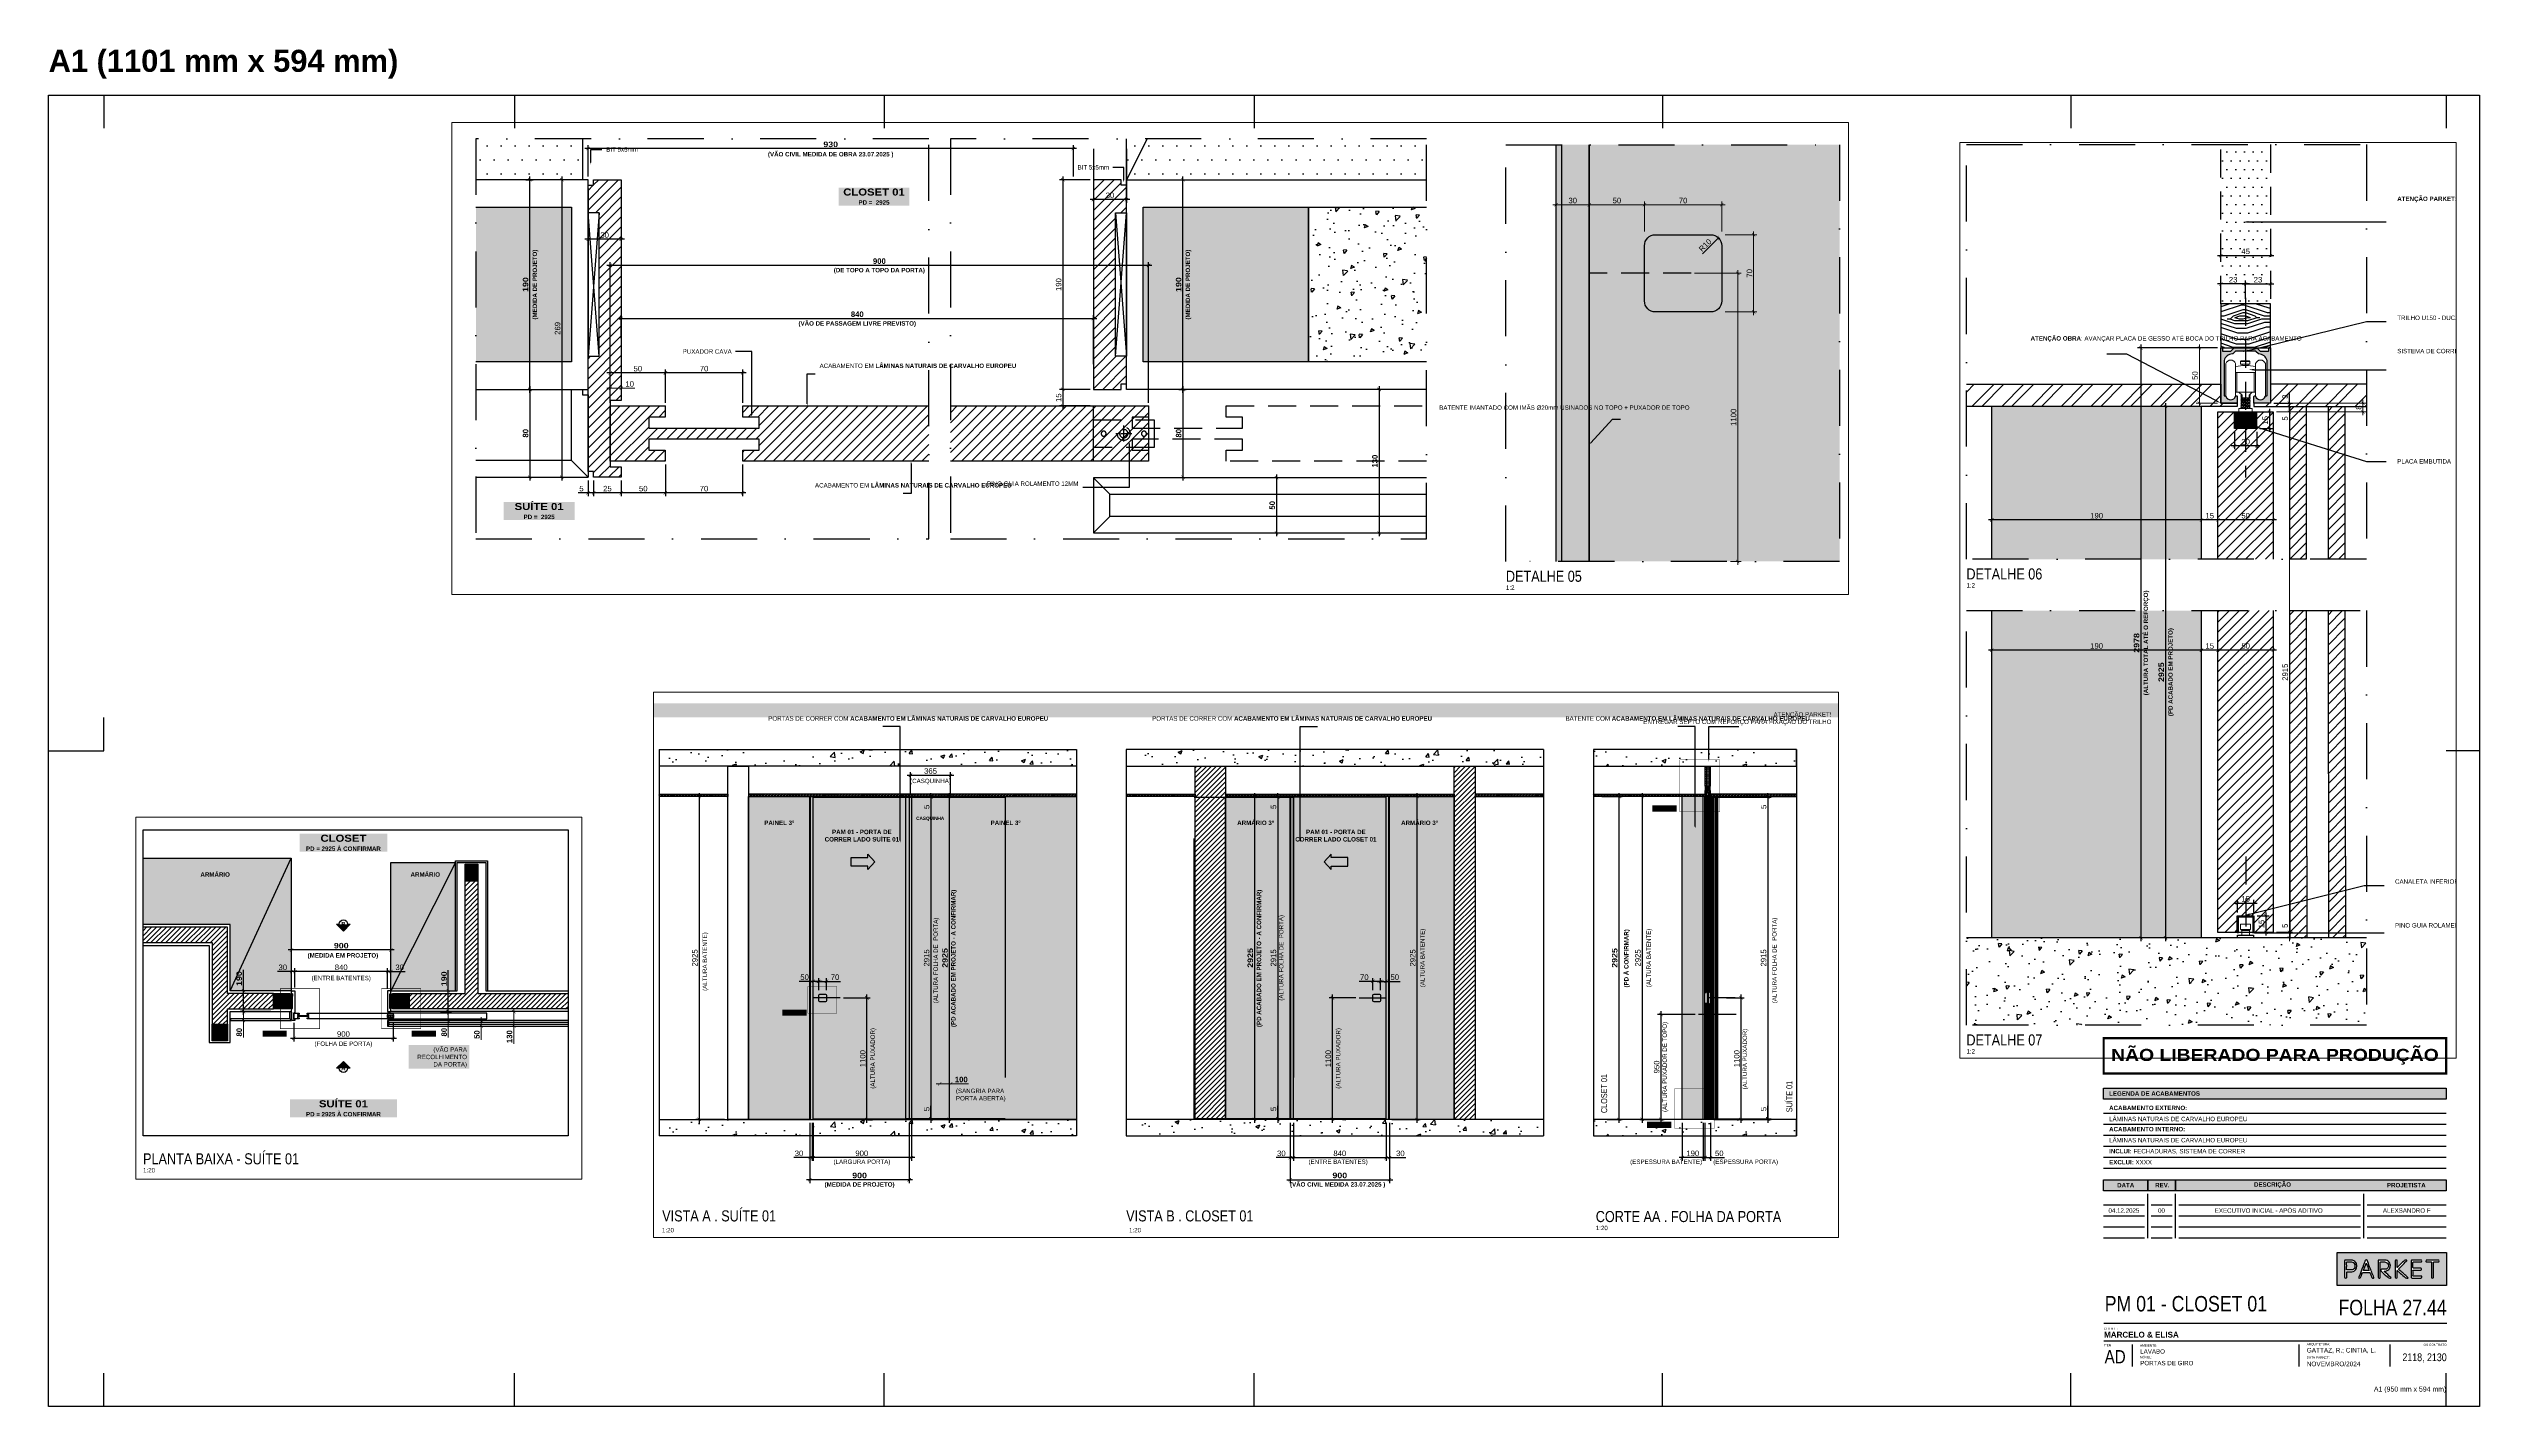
# Paper-space layout 'ADITIVO - PORTA DE CORRER_F27' of a CAD drawing. Header units: millimetres. Extents: x 900 to 2001, y 0 to 615.
# The model-space entities are those that its viewports show. They can reach past a viewport. Long polylines and large blocks are cut down to what shows.
import ezdxf
from ezdxf import colors
from ezdxf.entities.mleader import LeaderData, LeaderLine
from ezdxf.enums import TextEntityAlignment as Align
from ezdxf.math import Vec2, Vec3

# ---------------------------------------------------------------- set-up
doc = ezdxf.new("R2010")
doc.units = ezdxf.units.MM
doc.header["$PDMODE"] = 3
for name, pattern in [('CENTER2', [1.125, 0.75, -0.125, 0.125, -0.125]), ('CONTINU', [0]), ('TRAÇO 1-1', [9.525, 6.35, -3.175]), ('TRAÇO E PONTO 1-1', [25.4, 12.7, -6.35, 0, -6.35])]:
    doc.linetypes.add(name, pattern=pattern)
doc.layers.add('_VIEWPORT', color=7, linetype='Continuous', plot=False)
for name, color, linetype in [('A-ANNO-DIMS', 7, 'Continuous'), ('AC-EQUIPAMENTO', 7, 'Continuous'), ('BASE_2o PAVIMENTO_R10$0$ARQ-ALVENARIA', 4, 'Continuous'), ('COTAS', 9, 'Continuous'), ('DB 1475.24 - Amanda Rosales e Bruno Haidar - Terreo - Obra$0$ARQ-PISO-01', 8, 'Continuous'), ('DETALHE', 10, 'Continuous'), ('FERRAGEM', 3, 'Continuous'), ('FORMATO', 9, 'Continuous'), ('GESSO', 1, 'Continuous'), ('HACHURA', 21, 'Continuous'), ('MARCENARIA', 4, 'Continuous'), ('MARCENARIA . M', 4, 'Continuous'), ('PAREDE', 94, 'Continuous'), ('PDF8_Geometry', 7, 'Continuous'), ('PROJEÇÃO', 8, 'Continuous'), ('TEXTO', 105, 'Continuous'), ('TEXTO TRAÇO PONTO', 105, 'TRAÇO E PONTO 1-1')]:
    doc.layers.add(name, color=color, linetype=linetype)
doc.layers.add('ARQ-COTA', color=12, linetype='Continuous', lineweight=9)
doc.layers.add('BASE_2o PAVIMENTO_R10$0$ARQ-HATCH ALV', color=253, linetype='Continuous', lineweight=0)
doc.styles.add('1-1', font='arial.ttf', dxfattribs={"height": 0.2})
doc.styles.add('Arial Bold', font='')
doc.styles.add('MEDIDA OFICIAL', font='ariblk.ttf')
doc.styles.add('PADRÃO', font='arial.ttf')
doc.styles.add('PADRÃO NEGRITO', font='arialbd.ttf')
doc.styles.get("Standard").update_dxf_attribs({"font": 'arial.ttf'})
doc.styles.add('TITULO', font='swissck.ttf')
doc.styles.get('Arial Bold').set_extended_font_data('Arial Black')
doc.dimstyles.new('1-2', dxfattribs={"dimscale": 2, "dimtxt": 2.5, "dimasz": 1.5, "dimexe": 1.5, "dimexo": 1.5, "dimtad": 1, "dimtxsty": 'PADRÃO', "dimblk": 'ARCHTICK', "dimcen": 2.5, "dimdle": 1.5, "dimclrd": 9, "dimclre": 9, "dimclrt": 6, "dimadec": 0, "dimazin": 0, "dimtfac": 1, "dimtmove": 0, "dimatfit": 3, "dimfxl": 1.25, "dimlwd": -1, "dimlwe": -1, "dimarcsym": 0})
doc.dimstyles.new('1-2 AZUL', dxfattribs={"dimscale": 2, "dimtxt": 2.5, "dimasz": 1.5, "dimexe": 1.5, "dimexo": 1.5, "dimtad": 1, "dimtxsty": 'PADRÃO NEGRITO', "dimblk": 'ARCHTICK', "dimcen": 2.5, "dimdle": 1.5, "dimclrd": 9, "dimclre": 9, "dimclrt": 170, "dimadec": 0, "dimazin": 0, "dimtfac": 1, "dimtmove": 0, "dimatfit": 3, "dimfxl": 1.25, "dimlwd": -1, "dimlwe": -1, "dimarcsym": 0})
doc.dimstyles.new('1-2 VERDE', dxfattribs={"dimscale": 2, "dimtxt": 2.5, "dimasz": 1.5, "dimexe": 1.5, "dimexo": 1.5, "dimtad": 1, "dimtxsty": 'PADRÃO NEGRITO', "dimblk": 'ARCHTICK', "dimcen": 2.5, "dimdle": 1.5, "dimclrd": 9, "dimclre": 9, "dimclrt": 102, "dimadec": 0, "dimazin": 0, "dimtfac": 1, "dimtmove": 0, "dimatfit": 3, "dimfxl": 1.25, "dimlwd": -1, "dimlwe": -1, "dimarcsym": 0})
doc.dimstyles.new('1-20', dxfattribs={"dimscale": 20, "dimtxt": 2.5, "dimasz": 1.5, "dimexe": 1.5, "dimexo": 1.5, "dimtad": 1, "dimtxsty": 'PADRÃO', "dimblk": 'ARCHTICK', "dimcen": 2.5, "dimdle": 1.5, "dimclrd": 9, "dimclre": 9, "dimclrt": 6, "dimadec": 0, "dimazin": 0, "dimtfac": 1, "dimtmove": 0, "dimatfit": 3, "dimfxl": 1.25, "dimlwd": -1, "dimlwe": -1, "dimarcsym": 0})
doc.dimstyles.new('1-20 AZUL', dxfattribs={"dimscale": 20, "dimtxt": 2.5, "dimasz": 1.5, "dimexe": 1.5, "dimexo": 1.5, "dimtad": 1, "dimtxsty": 'PADRÃO NEGRITO', "dimblk": 'ARCHTICK', "dimcen": 2.5, "dimdle": 1.5, "dimclrd": 9, "dimclre": 9, "dimclrt": 170, "dimadec": 0, "dimazin": 0, "dimtfac": 1, "dimtmove": 0, "dimatfit": 3, "dimfxl": 1.25, "dimlwd": -1, "dimlwe": -1, "dimarcsym": 0})
doc.dimstyles.new('Med. Ofic.1-2', dxfattribs={"dimscale": 2, "dimtxt": 2.5, "dimasz": 1.5, "dimexe": 1.5, "dimexo": 1.5, "dimtad": 1, "dimtxsty": 'MEDIDA OFICIAL', "dimblk": 'ARCHTICK', "dimcen": 2.5, "dimdle": 1.5, "dimclrd": 9, "dimclre": 9, "dimclrt": 10, "dimadec": 0, "dimazin": 0, "dimtfac": 1, "dimtmove": 0, "dimatfit": 3, "dimfxl": 1.25, "dimlwd": -1, "dimlwe": -1, "dimarcsym": 0})
doc.dimstyles.new('Med. Ofic.1-20', dxfattribs={"dimscale": 20, "dimtxt": 2.5, "dimasz": 1.5, "dimexe": 1.5, "dimexo": 1.5, "dimtad": 1, "dimtxsty": 'MEDIDA OFICIAL', "dimblk": 'ARCHTICK', "dimcen": 2.5, "dimdle": 1.5, "dimclrd": 9, "dimclre": 9, "dimclrt": 10, "dimadec": 0, "dimazin": 0, "dimtfac": 1, "dimtmove": 0, "dimatfit": 3, "dimfxl": 1.25, "dimlwd": -1, "dimlwe": -1, "dimarcsym": 0})
pattern_1 = [(45, (-84068.155, 22222.918), (-13.4703842, 13.4703842), []), (45, (-84059.175, 22222.918), (-13.4703842, 13.4703842), [])]
pattern_2 = [(225, (1e-10, -456.0585), (4.49012806, -4.49012806), [])]

# ---------------------------------------------------------------- blocks, each defined once
blk = doc.blocks.new('LOGO PARKET DWG')
at = {"layer": 'TEXTO', "linetype": 'CONTINU', "true_color": 0x3f3f41}
h = blk.add_hatch(color=250, dxfattribs=at)
h.paths.add_polyline_path([(-36089, 12564), (-36089, 12739), (-36672, 12739), (-36672, 12564)])
edge = h.paths.add_edge_path(flags=16)
edge.add_spline(control_points=[(-36387, 12603), (-36394, 12602), (-36399, 12605), (-36404, 12610)], knot_values=[12, 12, 12, 12, 13, 13, 13, 13], degree=3, periodic=0)
edge.add_spline(control_points=[(-36404, 12610), (-36415, 12620), (-36427, 12630), (-36438, 12640)], knot_values=[13, 13, 13, 13, 14, 14, 14, 14], degree=3, periodic=0)
edge.add_spline(control_points=[(-36438, 12640), (-36440, 12642), (-36441, 12646), (-36439, 12648)], knot_values=[14, 14, 14, 14, 15, 15, 15, 15], degree=3, periodic=0)
edge.add_spline(control_points=[(-36439, 12648), (-36439, 12649), (-36437, 12650), (-36436, 12650)], knot_values=[15, 15, 15, 15, 16, 16, 16, 16], degree=3, periodic=0)
edge.add_spline(control_points=[(-36436, 12650), (-36430, 12650), (-36424, 12650), (-36418, 12650)], knot_values=[16, 16, 16, 16, 17, 17, 17, 17], degree=3, periodic=0)
edge.add_spline(control_points=[(-36418, 12650), (-36412, 12650), (-36406, 12652), (-36402, 12657)], knot_values=[17, 17, 17, 17, 18, 18, 18, 18], degree=3, periodic=0)
edge.add_spline(control_points=[(-36402, 12657), (-36395, 12667), (-36398, 12683), (-36411, 12687)], knot_values=[18, 18, 18, 18, 19, 19, 19, 19], degree=3, periodic=0)
edge.add_spline(control_points=[(-36411, 12687), (-36414, 12688), (-36416, 12689), (-36419, 12689)], knot_values=[19, 19, 19, 19, 20, 20, 20, 20], degree=3, periodic=0)
edge.add_spline(control_points=[(-36419, 12689), (-36426, 12689), (-36433, 12689), (-36440, 12689)], knot_values=[20, 20, 20, 20, 21, 21, 21, 21], degree=3, periodic=0)
edge.add_spline(control_points=[(-36440, 12689), (-36443, 12689), (-36443, 12688), (-36443, 12686)], knot_values=[21, 21, 21, 21, 22, 22, 22, 22], degree=3, periodic=0)
edge.add_spline(control_points=[(-36443, 12686), (-36443, 12660), (-36443, 12634), (-36443, 12608)], knot_values=[22, 22, 22, 22, 23, 23, 23, 23], degree=3, periodic=0)
edge.add_spline(control_points=[(-36443, 12608), (-36443, 12603), (-36443, 12603), (-36448, 12603)], knot_values=[23, 23, 23, 23, 24, 24, 24, 24], degree=3, periodic=0)
edge.add_spline(control_points=[(-36448, 12603), (-36453, 12603), (-36453, 12603), (-36453, 12609)], knot_values=[24, 24, 24, 24, 25, 25, 25, 25], degree=3, periodic=0)
edge.add_spline(control_points=[(-36453, 12609), (-36453, 12623), (-36453, 12637), (-36453, 12651)], knot_values=[25, 25, 25, 25, 26, 26, 26, 26], degree=3, periodic=0)
edge.add_spline(control_points=[(-36453, 12651), (-36453, 12666), (-36453, 12680), (-36453, 12695)], knot_values=[0, 0, 0, 0, 1, 1, 1, 1], degree=3, periodic=0)
edge.add_spline(control_points=[(-36453, 12695), (-36453, 12698), (-36453, 12699), (-36449, 12699)], knot_values=[1, 1, 1, 1, 2, 2, 2, 2], degree=3, periodic=0)
edge.add_spline(control_points=[(-36449, 12699), (-36439, 12699), (-36428, 12699), (-36418, 12699)], knot_values=[2, 2, 2, 2, 3, 3, 3, 3], degree=3, periodic=0)
edge.add_spline(control_points=[(-36418, 12699), (-36408, 12699), (-36400, 12695), (-36395, 12688)], knot_values=[3, 3, 3, 3, 4, 4, 4, 4], degree=3, periodic=0)
edge.add_spline(control_points=[(-36395, 12688), (-36389, 12680), (-36387, 12672), (-36389, 12663)], knot_values=[4, 4, 4, 4, 5, 5, 5, 5], degree=3, periodic=0)
edge.add_spline(control_points=[(-36389, 12663), (-36391, 12656), (-36394, 12650), (-36401, 12645)], knot_values=[5, 5, 5, 5, 6, 6, 6, 6], degree=3, periodic=0)
edge.add_spline(control_points=[(-36401, 12645), (-36406, 12642), (-36411, 12640), (-36418, 12640)], knot_values=[6, 6, 6, 6, 7, 7, 7, 7], degree=3, periodic=0)
edge.add_spline(control_points=[(-36418, 12640), (-36419, 12640), (-36420, 12639), (-36421, 12639)], knot_values=[7, 7, 7, 7, 8, 8, 8, 8], degree=3, periodic=0)
edge.add_spline(control_points=[(-36421, 12639), (-36420, 12638), (-36420, 12637), (-36419, 12636)], knot_values=[8, 8, 8, 8, 9, 9, 9, 9], degree=3, periodic=0)
edge.add_spline(control_points=[(-36419, 12636), (-36408, 12626), (-36397, 12617), (-36386, 12607)], knot_values=[9, 9, 9, 9, 10, 10, 10, 10], degree=3, periodic=0)
edge.add_spline(control_points=[(-36386, 12607), (-36385, 12606), (-36385, 12605), (-36384, 12604)], knot_values=[10, 10, 10, 10, 11, 11, 11, 11], degree=3, periodic=0)
edge.add_spline(control_points=[(-36384, 12604), (-36385, 12604), (-36386, 12604), (-36387, 12603)], knot_values=[11, 11, 11, 11, 12, 12, 12, 12], degree=3, periodic=0)
edge = h.paths.add_edge_path(flags=16)
edge.add_spline(control_points=[(-36356, 12603), (-36362, 12603), (-36362, 12603), (-36362, 12609)], knot_values=[3, 3, 3, 3, 4, 4, 4, 4], degree=3, periodic=0)
edge.add_spline(control_points=[(-36362, 12609), (-36362, 12638), (-36362, 12666), (-36362, 12695)], knot_values=[4, 4, 4, 4, 5, 5, 5, 5], degree=3, periodic=0)
edge.add_spline(control_points=[(-36362, 12695), (-36362, 12698), (-36362, 12699), (-36358, 12699)], knot_values=[5, 5, 5, 5, 6, 6, 6, 6], degree=3, periodic=0)
edge.add_spline(control_points=[(-36358, 12699), (-36352, 12699), (-36352, 12699), (-36352, 12693)], knot_values=[6, 6, 6, 6, 7, 7, 7, 7], degree=3, periodic=0)
edge.add_spline(control_points=[(-36352, 12693), (-36352, 12682), (-36352, 12672), (-36352, 12661)], knot_values=[7, 7, 7, 7, 8, 8, 8, 8], degree=3, periodic=0)
edge.add_spline(control_points=[(-36352, 12661), (-36352, 12661), (-36352, 12660), (-36352, 12659)], knot_values=[8, 8, 8, 8, 9, 9, 9, 9], degree=3, periodic=0)
edge.add_spline(control_points=[(-36352, 12659), (-36351, 12660), (-36350, 12661), (-36350, 12661)], knot_values=[9, 9, 9, 9, 10, 10, 10, 10], degree=3, periodic=0)
edge.add_spline(control_points=[(-36350, 12661), (-36338, 12673), (-36326, 12684), (-36314, 12696)], knot_values=[10, 10, 10, 10, 11, 11, 11, 11], degree=3, periodic=0)
edge.add_spline(control_points=[(-36314, 12696), (-36312, 12698), (-36310, 12699), (-36307, 12699)], knot_values=[11, 11, 11, 11, 12, 12, 12, 12], degree=3, periodic=0)
edge.add_spline(control_points=[(-36307, 12699), (-36305, 12698), (-36303, 12699), (-36301, 12699)], knot_values=[12, 12, 12, 12, 13, 13, 13, 13], degree=3, periodic=0)
edge.add_spline(control_points=[(-36301, 12699), (-36301, 12699), (-36300, 12698), (-36300, 12698)], knot_values=[13, 13, 13, 13, 14, 14, 14, 14], degree=3, periodic=0)
edge.add_spline(control_points=[(-36300, 12698), (-36300, 12697), (-36300, 12696), (-36300, 12696)], knot_values=[14, 14, 14, 14, 15, 15, 15, 15], degree=3, periodic=0)
edge.add_spline(control_points=[(-36300, 12696), (-36314, 12682), (-36328, 12669), (-36342, 12655)], knot_values=[15, 15, 15, 15, 16, 16, 16, 16], degree=3, periodic=0)
edge.add_spline(control_points=[(-36342, 12655), (-36343, 12655), (-36343, 12654), (-36343, 12654)], knot_values=[16, 16, 16, 16, 17, 17, 17, 17], degree=3, periodic=0)
edge.add_spline(control_points=[(-36343, 12654), (-36346, 12651), (-36346, 12651), (-36343, 12649)], knot_values=[17, 17, 17, 17, 18, 18, 18, 18], degree=3, periodic=0)
edge.add_spline(control_points=[(-36343, 12649), (-36329, 12637), (-36315, 12624), (-36301, 12612)], knot_values=[18, 18, 18, 18, 19, 19, 19, 19], degree=3, periodic=0)
edge.add_spline(control_points=[(-36301, 12612), (-36300, 12611), (-36298, 12609), (-36296, 12607)], knot_values=[19, 19, 19, 19, 20, 20, 20, 20], degree=3, periodic=0)
edge.add_spline(control_points=[(-36296, 12607), (-36295, 12607), (-36294, 12606), (-36293, 12605)], knot_values=[20, 20, 20, 20, 21, 21, 21, 21], degree=3, periodic=0)
edge.add_spline(control_points=[(-36293, 12605), (-36293, 12605), (-36293, 12604), (-36293, 12604)], knot_values=[21, 21, 21, 21, 22, 22, 22, 22], degree=3, periodic=0)
edge.add_spline(control_points=[(-36296, 12603), (-36295, 12603), (-36294, 12604), (-36293, 12604)], knot_values=[22, 22, 22, 22, 23, 23, 23, 23], degree=3, periodic=0)
edge.add_spline(control_points=[(-36296, 12603), (-36299, 12603), (-36302, 12603), (-36305, 12604)], knot_values=[23, 23, 23, 23, 24, 24, 24, 24], degree=3, periodic=0)
edge.add_spline(control_points=[(-36305, 12604), (-36306, 12604), (-36307, 12604), (-36307, 12605)], knot_values=[24, 24, 24, 24, 25, 25, 25, 25], degree=3, periodic=0)
edge.add_spline(control_points=[(-36307, 12605), (-36317, 12613), (-36327, 12622), (-36337, 12630)], knot_values=[25, 25, 25, 25, 26, 26, 26, 26], degree=3, periodic=0)
edge.add_spline(control_points=[(-36337, 12630), (-36341, 12634), (-36345, 12638), (-36350, 12642)], knot_values=[26, 26, 26, 26, 27, 27, 27, 27], degree=3, periodic=0)
edge.add_spline(control_points=[(-36350, 12642), (-36350, 12643), (-36351, 12643), (-36352, 12644)], knot_values=[27, 27, 27, 27, 28, 28, 28, 28], degree=3, periodic=0)
edge.add_spline(control_points=[(-36352, 12644), (-36352, 12642), (-36352, 12641), (-36352, 12640)], knot_values=[0, 0, 0, 0, 1, 1, 1, 1], degree=3, periodic=0)
edge.add_spline(control_points=[(-36352, 12640), (-36352, 12629), (-36352, 12618), (-36352, 12607)], knot_values=[1, 1, 1, 1, 2, 2, 2, 2], degree=3, periodic=0)
edge.add_spline(control_points=[(-36352, 12607), (-36352, 12604), (-36353, 12603), (-36356, 12603)], knot_values=[2, 2, 2, 2, 3, 3, 3, 3], degree=3, periodic=0)
edge = h.paths.add_edge_path(flags=16)
edge.add_spline(control_points=[(-36476, 12606), (-36475, 12604), (-36475, 12603), (-36478, 12603)], knot_values=[11, 11, 11, 11, 12, 12, 12, 12], degree=3, periodic=0)
edge.add_spline(control_points=[(-36478, 12603), (-36487, 12604), (-36485, 12603), (-36488, 12611)], knot_values=[12, 12, 12, 12, 13, 13, 13, 13], degree=3, periodic=0)
edge.add_spline(control_points=[(-36488, 12611), (-36491, 12618), (-36494, 12624), (-36497, 12631)], knot_values=[13, 13, 13, 13, 14, 14, 14, 14], degree=3, periodic=0)
edge.add_spline(control_points=[(-36497, 12631), (-36497, 12632), (-36499, 12633), (-36500, 12633)], knot_values=[14, 14, 14, 14, 15, 15, 15, 15], degree=3, periodic=0)
edge.add_spline(control_points=[(-36500, 12633), (-36511, 12633), (-36522, 12633), (-36534, 12633)], knot_values=[15, 15, 15, 15, 16, 16, 16, 16], degree=3, periodic=0)
edge.add_spline(control_points=[(-36534, 12633), (-36536, 12633), (-36537, 12632), (-36538, 12630)], knot_values=[16, 16, 16, 16, 17, 17, 17, 17], degree=3, periodic=0)
edge.add_spline(control_points=[(-36538, 12630), (-36540, 12623), (-36544, 12615), (-36547, 12607)], knot_values=[17, 17, 17, 17, 18, 18, 18, 18], degree=3, periodic=0)
edge.add_spline(control_points=[(-36547, 12607), (-36548, 12604), (-36550, 12603), (-36553, 12603)], knot_values=[18, 18, 18, 18, 19, 19, 19, 19], degree=3, periodic=0)
edge.add_spline(control_points=[(-36553, 12603), (-36559, 12603), (-36559, 12603), (-36557, 12609)], knot_values=[0, 0, 0, 0, 1, 1, 1, 1], degree=3, periodic=0)
edge.add_spline(control_points=[(-36557, 12609), (-36554, 12615), (-36552, 12620), (-36550, 12625)], knot_values=[1, 1, 1, 1, 2, 2, 2, 2], degree=3, periodic=0)
edge.add_spline(control_points=[(-36550, 12625), (-36547, 12632), (-36545, 12639), (-36542, 12646)], knot_values=[2, 2, 2, 2, 3, 3, 3, 3], degree=3, periodic=0)
edge.add_spline(control_points=[(-36542, 12646), (-36539, 12652), (-36537, 12659), (-36534, 12665)], knot_values=[3, 3, 3, 3, 4, 4, 4, 4], degree=3, periodic=0)
edge.add_spline(control_points=[(-36534, 12665), (-36532, 12671), (-36530, 12676), (-36528, 12682)], knot_values=[4, 4, 4, 4, 5, 5, 5, 5], degree=3, periodic=0)
edge.add_spline(control_points=[(-36528, 12682), (-36526, 12687), (-36524, 12692), (-36522, 12697)], knot_values=[5, 5, 5, 5, 6, 6, 6, 6], degree=3, periodic=0)
edge.add_spline(control_points=[(-36522, 12697), (-36521, 12699), (-36520, 12700), (-36518, 12700)], knot_values=[6, 6, 6, 6, 7, 7, 7, 7], degree=3, periodic=0)
edge.add_spline(control_points=[(-36518, 12700), (-36516, 12700), (-36513, 12701), (-36512, 12698)], knot_values=[7, 7, 7, 7, 8, 8, 8, 8], degree=3, periodic=0)
edge.add_spline(control_points=[(-36512, 12698), (-36508, 12686), (-36503, 12675), (-36499, 12664)], knot_values=[8, 8, 8, 8, 9, 9, 9, 9], degree=3, periodic=0)
edge.add_spline(control_points=[(-36499, 12664), (-36495, 12654), (-36491, 12645), (-36487, 12635)], knot_values=[9, 9, 9, 9, 10, 10, 10, 10], degree=3, periodic=0)
edge.add_spline(control_points=[(-36487, 12635), (-36484, 12625), (-36480, 12616), (-36476, 12606)], knot_values=[10, 10, 10, 10, 11, 11, 11, 11], degree=3, periodic=0)
edge = h.paths.add_edge_path(flags=0)
edge.add_spline(control_points=[(-36502, 12645), (-36502, 12644), (-36502, 12643), (-36504, 12643)], knot_values=[4, 4, 4, 4, 5, 5, 5, 5], degree=3, periodic=0)
edge.add_spline(control_points=[(-36504, 12643), (-36513, 12643), (-36521, 12643), (-36530, 12643)], knot_values=[3, 3, 3, 3, 4, 4, 4, 4], degree=3, periodic=0)
edge.add_spline(control_points=[(-36530, 12643), (-36532, 12643), (-36532, 12644), (-36532, 12645)], knot_values=[2, 2, 2, 2, 3, 3, 3, 3], degree=3, periodic=0)
edge.add_spline(control_points=[(-36532, 12645), (-36527, 12657), (-36522, 12669), (-36518, 12681)], knot_values=[1, 1, 1, 1, 2, 2, 2, 2], degree=3, periodic=0)
edge.add_spline(control_points=[(-36518, 12681), (-36517, 12682), (-36517, 12682), (-36517, 12682)], knot_values=[0, 0, 0, 0, 1, 1, 1, 1], degree=3, periodic=0)
edge.add_spline(control_points=[(-36517, 12682), (-36515, 12679), (-36514, 12676), (-36513, 12673)], knot_values=[7, 7, 7, 7, 8, 8, 8, 8], degree=3, periodic=0)
edge.add_spline(control_points=[(-36513, 12673), (-36510, 12666), (-36507, 12659), (-36505, 12652)], knot_values=[6, 6, 6, 6, 7, 7, 7, 7], degree=3, periodic=0)
edge.add_spline(control_points=[(-36505, 12652), (-36504, 12650), (-36503, 12647), (-36502, 12645)], knot_values=[5, 5, 5, 5, 6, 6, 6, 6], degree=3, periodic=0)
edge = h.paths.add_edge_path(flags=16)
edge.add_spline(control_points=[(-36273, 12603), (-36277, 12603), (-36277, 12604), (-36277, 12607)], knot_values=[21, 21, 21, 21, 22, 22, 22, 22], degree=3, periodic=0)
edge.add_spline(control_points=[(-36277, 12607), (-36277, 12622), (-36277, 12637), (-36277, 12651)], knot_values=[22, 22, 22, 22, 23, 23, 23, 23], degree=3, periodic=0)
edge.add_spline(control_points=[(-36277, 12651), (-36277, 12666), (-36277, 12680), (-36277, 12695)], knot_values=[0, 0, 0, 0, 1, 1, 1, 1], degree=3, periodic=0)
edge.add_spline(control_points=[(-36277, 12695), (-36277, 12698), (-36277, 12699), (-36273, 12699)], knot_values=[1, 1, 1, 1, 2, 2, 2, 2], degree=3, periodic=0)
edge.add_spline(control_points=[(-36273, 12699), (-36257, 12699), (-36241, 12699), (-36225, 12699)], knot_values=[2, 2, 2, 2, 3, 3, 3, 3], degree=3, periodic=0)
edge.add_spline(control_points=[(-36225, 12699), (-36222, 12699), (-36221, 12698), (-36221, 12695)], knot_values=[3, 3, 3, 3, 4, 4, 4, 4], degree=3, periodic=0)
edge.add_spline(control_points=[(-36221, 12695), (-36221, 12688), (-36221, 12689), (-36227, 12689)], knot_values=[4, 4, 4, 4, 5, 5, 5, 5], degree=3, periodic=0)
edge.add_spline(control_points=[(-36227, 12689), (-36240, 12689), (-36252, 12689), (-36265, 12689)], knot_values=[5, 5, 5, 5, 6, 6, 6, 6], degree=3, periodic=0)
edge.add_spline(control_points=[(-36265, 12689), (-36267, 12689), (-36268, 12688), (-36268, 12686)], knot_values=[6, 6, 6, 6, 7, 7, 7, 7], degree=3, periodic=0)
edge.add_spline(control_points=[(-36268, 12686), (-36268, 12677), (-36268, 12668), (-36268, 12659)], knot_values=[7, 7, 7, 7, 8, 8, 8, 8], degree=3, periodic=0)
edge.add_spline(control_points=[(-36268, 12659), (-36268, 12656), (-36267, 12656), (-36264, 12656)], knot_values=[8, 8, 8, 8, 9, 9, 9, 9], degree=3, periodic=0)
edge.add_spline(control_points=[(-36264, 12656), (-36251, 12656), (-36239, 12656), (-36226, 12656)], knot_values=[9, 9, 9, 9, 10, 10, 10, 10], degree=3, periodic=0)
edge.add_spline(control_points=[(-36226, 12656), (-36222, 12656), (-36222, 12655), (-36222, 12652)], knot_values=[10, 10, 10, 10, 11, 11, 11, 11], degree=3, periodic=0)
edge.add_spline(control_points=[(-36222, 12652), (-36222, 12651), (-36222, 12651), (-36222, 12650)], knot_values=[11, 11, 11, 11, 12, 12, 12, 12], degree=3, periodic=0)
edge.add_spline(control_points=[(-36222, 12650), (-36222, 12647), (-36223, 12646), (-36226, 12646)], knot_values=[12, 12, 12, 12, 13, 13, 13, 13], degree=3, periodic=0)
edge.add_spline(control_points=[(-36226, 12646), (-36239, 12646), (-36252, 12646), (-36265, 12646)], knot_values=[13, 13, 13, 13, 14, 14, 14, 14], degree=3, periodic=0)
edge.add_spline(control_points=[(-36265, 12646), (-36267, 12646), (-36268, 12646), (-36268, 12643)], knot_values=[14, 14, 14, 14, 15, 15, 15, 15], degree=3, periodic=0)
edge.add_spline(control_points=[(-36268, 12643), (-36267, 12634), (-36268, 12625), (-36268, 12616)], knot_values=[15, 15, 15, 15, 16, 16, 16, 16], degree=3, periodic=0)
edge.add_spline(control_points=[(-36268, 12616), (-36268, 12613), (-36267, 12613), (-36264, 12613)], knot_values=[16, 16, 16, 16, 17, 17, 17, 17], degree=3, periodic=0)
edge.add_spline(control_points=[(-36264, 12613), (-36251, 12613), (-36238, 12613), (-36224, 12613)], knot_values=[17, 17, 17, 17, 18, 18, 18, 18], degree=3, periodic=0)
edge.add_spline(control_points=[(-36224, 12613), (-36221, 12613), (-36221, 12613), (-36221, 12610)], knot_values=[18, 18, 18, 18, 19, 19, 19, 19], degree=3, periodic=0)
edge.add_spline(control_points=[(-36221, 12610), (-36221, 12603), (-36221, 12603), (-36227, 12603)], knot_values=[19, 19, 19, 19, 20, 20, 20, 20], degree=3, periodic=0)
edge.add_spline(control_points=[(-36227, 12603), (-36242, 12603), (-36258, 12603), (-36273, 12603)], knot_values=[20, 20, 20, 20, 21, 21, 21, 21], degree=3, periodic=0)
edge = h.paths.add_edge_path(flags=16)
edge.add_spline(control_points=[(-36567, 12665), (-36568, 12655), (-36572, 12648), (-36580, 12642)], knot_values=[5, 5, 5, 5, 6, 6, 6, 6], degree=3, periodic=0)
edge.add_spline(control_points=[(-36580, 12642), (-36584, 12639), (-36589, 12637), (-36594, 12637)], knot_values=[6, 6, 6, 6, 7, 7, 7, 7], degree=3, periodic=0)
edge.add_spline(control_points=[(-36594, 12637), (-36601, 12637), (-36609, 12637), (-36617, 12637)], knot_values=[7, 7, 7, 7, 8, 8, 8, 8], degree=3, periodic=0)
edge.add_spline(control_points=[(-36617, 12637), (-36621, 12637), (-36621, 12637), (-36621, 12633)], knot_values=[8, 8, 8, 8, 9, 9, 9, 9], degree=3, periodic=0)
edge.add_spline(control_points=[(-36621, 12633), (-36621, 12624), (-36621, 12616), (-36621, 12607)], knot_values=[9, 9, 9, 9, 10, 10, 10, 10], degree=3, periodic=0)
edge.add_spline(control_points=[(-36621, 12607), (-36621, 12604), (-36622, 12603), (-36625, 12603)], knot_values=[10, 10, 10, 10, 11, 11, 11, 11], degree=3, periodic=0)
edge.add_spline(control_points=[(-36625, 12603), (-36632, 12603), (-36632, 12603), (-36632, 12610)], knot_values=[11, 11, 11, 11, 12, 12, 12, 12], degree=3, periodic=0)
edge.add_spline(control_points=[(-36632, 12610), (-36632, 12624), (-36632, 12637), (-36632, 12651)], knot_values=[12, 12, 12, 12, 13, 13, 13, 13], degree=3, periodic=0)
edge.add_spline(control_points=[(-36632, 12651), (-36632, 12666), (-36632, 12680), (-36632, 12695)], knot_values=[0, 0, 0, 0, 1, 1, 1, 1], degree=3, periodic=0)
edge.add_spline(control_points=[(-36632, 12695), (-36632, 12698), (-36631, 12699), (-36628, 12699)], knot_values=[1, 1, 1, 1, 2, 2, 2, 2], degree=3, periodic=0)
edge.add_spline(control_points=[(-36628, 12699), (-36618, 12699), (-36607, 12699), (-36597, 12699)], knot_values=[2, 2, 2, 2, 3, 3, 3, 3], degree=3, periodic=0)
edge.add_spline(control_points=[(-36597, 12699), (-36586, 12699), (-36578, 12695), (-36572, 12686)], knot_values=[3, 3, 3, 3, 4, 4, 4, 4], degree=3, periodic=0)
edge.add_spline(control_points=[(-36572, 12686), (-36568, 12680), (-36567, 12673), (-36567, 12665)], knot_values=[4, 4, 4, 4, 5, 5, 5, 5], degree=3, periodic=0)
edge = h.paths.add_edge_path(flags=0)
edge.add_spline(control_points=[(-36578, 12676), (-36576, 12669), (-36576, 12662), (-36580, 12655)], knot_values=[4, 4, 4, 4, 5, 5, 5, 5], degree=3, periodic=0)
edge.add_spline(control_points=[(-36580, 12655), (-36583, 12650), (-36588, 12647), (-36594, 12647)], knot_values=[3, 3, 3, 3, 4, 4, 4, 4], degree=3, periodic=0)
edge.add_spline(control_points=[(-36594, 12647), (-36602, 12646), (-36611, 12647), (-36619, 12647)], knot_values=[2, 2, 2, 2, 3, 3, 3, 3], degree=3, periodic=0)
edge.add_spline(control_points=[(-36619, 12647), (-36621, 12647), (-36622, 12648), (-36622, 12649)], knot_values=[1, 1, 1, 1, 2, 2, 2, 2], degree=3, periodic=0)
edge.add_spline(control_points=[(-36622, 12649), (-36621, 12655), (-36621, 12662), (-36621, 12668)], knot_values=[0, 0, 0, 0, 1, 1, 1, 1], degree=3, periodic=0)
edge.add_spline(control_points=[(-36621, 12668), (-36621, 12674), (-36621, 12680), (-36622, 12686)], knot_values=[8, 8, 8, 8, 9, 9, 9, 9], degree=3, periodic=0)
edge.add_spline(control_points=[(-36622, 12686), (-36622, 12688), (-36621, 12689), (-36619, 12689)], knot_values=[7, 7, 7, 7, 8, 8, 8, 8], degree=3, periodic=0)
edge.add_spline(control_points=[(-36619, 12689), (-36611, 12689), (-36603, 12689), (-36596, 12689)], knot_values=[6, 6, 6, 6, 7, 7, 7, 7], degree=3, periodic=0)
edge.add_spline(control_points=[(-36596, 12689), (-36588, 12689), (-36581, 12684), (-36578, 12676)], knot_values=[5, 5, 5, 5, 6, 6, 6, 6], degree=3, periodic=0)
edge = h.paths.add_edge_path(flags=16)
edge.add_spline(control_points=[(-36196, 12689), (-36199, 12689), (-36199, 12689), (-36199, 12692)], knot_values=[6, 6, 6, 6, 7, 7, 7, 7], degree=3, periodic=0)
edge.add_spline(control_points=[(-36199, 12692), (-36199, 12699), (-36199, 12699), (-36193, 12699)], knot_values=[7, 7, 7, 7, 8, 8, 8, 8], degree=3, periodic=0)
edge.add_spline(control_points=[(-36193, 12699), (-36173, 12699), (-36152, 12699), (-36132, 12699)], knot_values=[8, 8, 8, 8, 9, 9, 9, 9], degree=3, periodic=0)
edge.add_spline(control_points=[(-36132, 12699), (-36130, 12699), (-36129, 12698), (-36129, 12696)], knot_values=[9, 9, 9, 9, 10, 10, 10, 10], degree=3, periodic=0)
edge.add_spline(control_points=[(-36129, 12696), (-36129, 12688), (-36128, 12689), (-36136, 12689)], knot_values=[10, 10, 10, 10, 11, 11, 11, 11], degree=3, periodic=0)
edge.add_spline(control_points=[(-36136, 12689), (-36143, 12689), (-36150, 12689), (-36156, 12689)], knot_values=[11, 11, 11, 11, 12, 12, 12, 12], degree=3, periodic=0)
edge.add_spline(control_points=[(-36156, 12689), (-36159, 12689), (-36159, 12688), (-36159, 12686)], knot_values=[12, 12, 12, 12, 13, 13, 13, 13], degree=3, periodic=0)
edge.add_spline(control_points=[(-36159, 12686), (-36159, 12673), (-36159, 12660), (-36159, 12646)], knot_values=[13, 13, 13, 13, 14, 14, 14, 14], degree=3, periodic=0)
edge.add_spline(control_points=[(-36159, 12646), (-36159, 12633), (-36159, 12620), (-36159, 12607)], knot_values=[0, 0, 0, 0, 1, 1, 1, 1], degree=3, periodic=0)
edge.add_spline(control_points=[(-36159, 12607), (-36159, 12604), (-36160, 12603), (-36163, 12603)], knot_values=[1, 1, 1, 1, 2, 2, 2, 2], degree=3, periodic=0)
edge.add_spline(control_points=[(-36163, 12603), (-36170, 12603), (-36169, 12603), (-36169, 12609)], knot_values=[2, 2, 2, 2, 3, 3, 3, 3], degree=3, periodic=0)
edge.add_spline(control_points=[(-36169, 12609), (-36169, 12635), (-36169, 12661), (-36169, 12686)], knot_values=[3, 3, 3, 3, 4, 4, 4, 4], degree=3, periodic=0)
edge.add_spline(control_points=[(-36169, 12686), (-36169, 12689), (-36170, 12689), (-36171, 12689)], knot_values=[4, 4, 4, 4, 5, 5, 5, 5], degree=3, periodic=0)
edge.add_spline(control_points=[(-36171, 12689), (-36180, 12689), (-36188, 12689), (-36196, 12689)], knot_values=[5, 5, 5, 5, 6, 6, 6, 6], degree=3, periodic=0)
at = {"layer": 'MARCENARIA . M', "color": 250, "true_color": 0x3f3f41}
blk.add_lwpolyline([(-36672, 12739), (-36089, 12739), (-36089, 12564), (-36672, 12564)], close=True, dxfattribs=at)
at = {"layer": 'TEXTO', "color": 250, "linetype": 'CONTINU', "true_color": 0x3f3f41}
for points, knots in [([(-36632, 12651), (-36632, 12666), (-36632, 12680), (-36632, 12695), (-36632, 12698), (-36631, 12699), (-36628, 12699), (-36618, 12699), (-36607, 12699), (-36597, 12699), (-36586, 12699), (-36578, 12695), (-36572, 12686), (-36568, 12680), (-36567, 12673), (-36567, 12665), (-36568, 12655), (-36572, 12648), (-36580, 12642), (-36584, 12639), (-36589, 12637), (-36594, 12637), (-36601, 12637), (-36609, 12637), (-36617, 12637), (-36621, 12637), (-36621, 12637), (-36621, 12633), (-36621, 12624), (-36621, 12616), (-36621, 12607), (-36621, 12604), (-36622, 12603), (-36625, 12603), (-36632, 12603), (-36632, 12603), (-36632, 12610), (-36632, 12624), (-36632, 12637), (-36632, 12651)], [0, 0, 0, 0, 1, 1, 1, 2, 2, 2, 3, 3, 3, 4, 4, 4, 5, 5, 5, 6, 6, 6, 7, 7, 7, 8, 8, 8, 9, 9, 9, 10, 10, 10, 11, 11, 11, 12, 12, 12, 13, 13, 13, 13]), ([(-36621, 12668), (-36621, 12662), (-36621, 12655), (-36622, 12649), (-36622, 12648), (-36621, 12647), (-36619, 12647), (-36611, 12647), (-36602, 12646), (-36594, 12647), (-36588, 12647), (-36583, 12650), (-36580, 12655), (-36576, 12662), (-36576, 12669), (-36578, 12676), (-36581, 12684), (-36588, 12689), (-36596, 12689), (-36603, 12689), (-36611, 12689), (-36619, 12689), (-36621, 12689), (-36622, 12688), (-36622, 12686), (-36621, 12680), (-36621, 12674), (-36621, 12668)], [0, 0, 0, 0, 1, 1, 1, 2, 2, 2, 3, 3, 3, 4, 4, 4, 5, 5, 5, 6, 6, 6, 7, 7, 7, 8, 8, 8, 9, 9, 9, 9]), ([(-36553, 12603), (-36559, 12603), (-36559, 12603), (-36557, 12609), (-36554, 12615), (-36552, 12620), (-36550, 12625), (-36547, 12632), (-36545, 12639), (-36542, 12646), (-36539, 12652), (-36537, 12659), (-36534, 12665), (-36532, 12671), (-36530, 12676), (-36528, 12682), (-36526, 12687), (-36524, 12692), (-36522, 12697), (-36521, 12699), (-36520, 12700), (-36518, 12700), (-36516, 12700), (-36513, 12701), (-36512, 12698), (-36508, 12686), (-36503, 12675), (-36499, 12664), (-36495, 12654), (-36491, 12645), (-36487, 12635), (-36484, 12625), (-36480, 12616), (-36476, 12606), (-36475, 12604), (-36475, 12603), (-36478, 12603), (-36487, 12604), (-36485, 12603), (-36488, 12611), (-36491, 12618), (-36494, 12624), (-36497, 12631), (-36497, 12632), (-36499, 12633), (-36500, 12633), (-36511, 12633), (-36522, 12633), (-36534, 12633), (-36536, 12633), (-36537, 12632), (-36538, 12630), (-36540, 12623), (-36544, 12615), (-36547, 12607), (-36548, 12604), (-36550, 12603), (-36553, 12603)], [0, 0, 0, 0, 1, 1, 1, 2, 2, 2, 3, 3, 3, 4, 4, 4, 5, 5, 5, 6, 6, 6, 7, 7, 7, 8, 8, 8, 9, 9, 9, 10, 10, 10, 11, 11, 11, 12, 12, 12, 13, 13, 13, 14, 14, 14, 15, 15, 15, 16, 16, 16, 17, 17, 17, 18, 18, 18, 19, 19, 19, 19]), ([(-36517, 12682), (-36517, 12682), (-36517, 12682), (-36518, 12681), (-36522, 12669), (-36527, 12657), (-36532, 12645), (-36532, 12644), (-36532, 12643), (-36530, 12643), (-36521, 12643), (-36513, 12643), (-36504, 12643), (-36502, 12643), (-36502, 12644), (-36502, 12645), (-36503, 12647), (-36504, 12650), (-36505, 12652), (-36507, 12659), (-36510, 12666), (-36513, 12673), (-36514, 12676), (-36515, 12679), (-36517, 12682)], [0, 0, 0, 0, 1, 1, 1, 2, 2, 2, 3, 3, 3, 4, 4, 4, 5, 5, 5, 6, 6, 6, 7, 7, 7, 8, 8, 8, 8]), ([(-36453, 12651), (-36453, 12666), (-36453, 12680), (-36453, 12695), (-36453, 12698), (-36453, 12699), (-36449, 12699), (-36439, 12699), (-36428, 12699), (-36418, 12699), (-36408, 12699), (-36400, 12695), (-36395, 12688), (-36389, 12680), (-36387, 12672), (-36389, 12663), (-36391, 12656), (-36394, 12650), (-36401, 12645), (-36406, 12642), (-36411, 12640), (-36418, 12640), (-36419, 12640), (-36420, 12639), (-36421, 12639), (-36420, 12638), (-36420, 12637), (-36419, 12636), (-36408, 12626), (-36397, 12617), (-36386, 12607), (-36385, 12606), (-36385, 12605), (-36384, 12604), (-36385, 12604), (-36386, 12604), (-36387, 12603), (-36394, 12602), (-36399, 12605), (-36404, 12610), (-36415, 12620), (-36427, 12630), (-36438, 12640), (-36440, 12642), (-36441, 12646), (-36439, 12648), (-36439, 12649), (-36437, 12650), (-36436, 12650), (-36430, 12650), (-36424, 12650), (-36418, 12650), (-36412, 12650), (-36406, 12652), (-36402, 12657), (-36395, 12667), (-36398, 12683), (-36411, 12687), (-36414, 12688), (-36416, 12689), (-36419, 12689), (-36426, 12689), (-36433, 12689), (-36440, 12689), (-36443, 12689), (-36443, 12688), (-36443, 12686), (-36443, 12660), (-36443, 12634), (-36443, 12608), (-36443, 12603), (-36443, 12603), (-36448, 12603), (-36453, 12603), (-36453, 12603), (-36453, 12609), (-36453, 12623), (-36453, 12637), (-36453, 12651)], [0, 0, 0, 0, 1, 1, 1, 2, 2, 2, 3, 3, 3, 4, 4, 4, 5, 5, 5, 6, 6, 6, 7, 7, 7, 8, 8, 8, 9, 9, 9, 10, 10, 10, 11, 11, 11, 12, 12, 12, 13, 13, 13, 14, 14, 14, 15, 15, 15, 16, 16, 16, 17, 17, 17, 18, 18, 18, 19, 19, 19, 20, 20, 20, 21, 21, 21, 22, 22, 22, 23, 23, 23, 24, 24, 24, 25, 25, 25, 26, 26, 26, 26]), ([(-36352, 12644), (-36352, 12642), (-36352, 12641), (-36352, 12640), (-36352, 12629), (-36352, 12618), (-36352, 12607), (-36352, 12604), (-36353, 12603), (-36356, 12603), (-36362, 12603), (-36362, 12603), (-36362, 12609), (-36362, 12638), (-36362, 12666), (-36362, 12695), (-36362, 12698), (-36362, 12699), (-36358, 12699), (-36352, 12699), (-36352, 12699), (-36352, 12693), (-36352, 12682), (-36352, 12672), (-36352, 12661), (-36352, 12661), (-36352, 12660), (-36352, 12659), (-36351, 12660), (-36350, 12661), (-36350, 12661), (-36338, 12673), (-36326, 12684), (-36314, 12696), (-36312, 12698), (-36310, 12699), (-36307, 12699), (-36305, 12698), (-36303, 12699), (-36301, 12699), (-36301, 12699), (-36300, 12698), (-36300, 12698), (-36300, 12697), (-36300, 12696), (-36300, 12696), (-36314, 12682), (-36328, 12669), (-36342, 12655), (-36343, 12655), (-36343, 12654), (-36343, 12654), (-36346, 12651), (-36346, 12651), (-36343, 12649), (-36329, 12637), (-36315, 12624), (-36301, 12612), (-36300, 12611), (-36298, 12609), (-36296, 12607), (-36295, 12607), (-36294, 12606), (-36293, 12605), (-36293, 12605), (-36293, 12604), (-36293, 12604), (-36294, 12604), (-36295, 12603), (-36296, 12603), (-36299, 12603), (-36302, 12603), (-36305, 12604), (-36306, 12604), (-36307, 12604), (-36307, 12605), (-36317, 12613), (-36327, 12622), (-36337, 12630), (-36341, 12634), (-36345, 12638), (-36350, 12642), (-36350, 12643), (-36351, 12643), (-36352, 12644)], [0, 0, 0, 0, 1, 1, 1, 2, 2, 2, 3, 3, 3, 4, 4, 4, 5, 5, 5, 6, 6, 6, 7, 7, 7, 8, 8, 8, 9, 9, 9, 10, 10, 10, 11, 11, 11, 12, 12, 12, 13, 13, 13, 14, 14, 14, 15, 15, 15, 16, 16, 16, 17, 17, 17, 18, 18, 18, 19, 19, 19, 20, 20, 20, 21, 21, 21, 22, 22, 22, 23, 23, 23, 24, 24, 24, 25, 25, 25, 26, 26, 26, 27, 27, 27, 28, 28, 28, 28]), ([(-36277, 12651), (-36277, 12666), (-36277, 12680), (-36277, 12695), (-36277, 12698), (-36277, 12699), (-36273, 12699), (-36257, 12699), (-36241, 12699), (-36225, 12699), (-36222, 12699), (-36221, 12698), (-36221, 12695), (-36221, 12688), (-36221, 12689), (-36227, 12689), (-36240, 12689), (-36252, 12689), (-36265, 12689), (-36267, 12689), (-36268, 12688), (-36268, 12686), (-36268, 12677), (-36268, 12668), (-36268, 12659), (-36268, 12656), (-36267, 12656), (-36264, 12656), (-36251, 12656), (-36239, 12656), (-36226, 12656), (-36222, 12656), (-36222, 12655), (-36222, 12652), (-36222, 12651), (-36222, 12651), (-36222, 12650), (-36222, 12647), (-36223, 12646), (-36226, 12646), (-36239, 12646), (-36252, 12646), (-36265, 12646), (-36267, 12646), (-36268, 12646), (-36268, 12643), (-36267, 12634), (-36268, 12625), (-36268, 12616), (-36268, 12613), (-36267, 12613), (-36264, 12613), (-36251, 12613), (-36238, 12613), (-36224, 12613), (-36221, 12613), (-36221, 12613), (-36221, 12610), (-36221, 12603), (-36221, 12603), (-36227, 12603), (-36242, 12603), (-36258, 12603), (-36273, 12603), (-36277, 12603), (-36277, 12604), (-36277, 12607), (-36277, 12622), (-36277, 12637), (-36277, 12651)], [0, 0, 0, 0, 1, 1, 1, 2, 2, 2, 3, 3, 3, 4, 4, 4, 5, 5, 5, 6, 6, 6, 7, 7, 7, 8, 8, 8, 9, 9, 9, 10, 10, 10, 11, 11, 11, 12, 12, 12, 13, 13, 13, 14, 14, 14, 15, 15, 15, 16, 16, 16, 17, 17, 17, 18, 18, 18, 19, 19, 19, 20, 20, 20, 21, 21, 21, 22, 22, 22, 23, 23, 23, 23]), ([(-36159, 12646), (-36159, 12633), (-36159, 12620), (-36159, 12607), (-36159, 12604), (-36160, 12603), (-36163, 12603), (-36170, 12603), (-36169, 12603), (-36169, 12609), (-36169, 12635), (-36169, 12661), (-36169, 12686), (-36169, 12689), (-36170, 12689), (-36171, 12689), (-36180, 12689), (-36188, 12689), (-36196, 12689), (-36199, 12689), (-36199, 12689), (-36199, 12692), (-36199, 12699), (-36199, 12699), (-36193, 12699), (-36173, 12699), (-36152, 12699), (-36132, 12699), (-36130, 12699), (-36129, 12698), (-36129, 12696), (-36129, 12688), (-36128, 12689), (-36136, 12689), (-36143, 12689), (-36150, 12689), (-36156, 12689), (-36159, 12689), (-36159, 12688), (-36159, 12686), (-36159, 12673), (-36159, 12660), (-36159, 12646)], [0, 0, 0, 0, 1, 1, 1, 2, 2, 2, 3, 3, 3, 4, 4, 4, 5, 5, 5, 6, 6, 6, 7, 7, 7, 8, 8, 8, 9, 9, 9, 10, 10, 10, 11, 11, 11, 12, 12, 12, 13, 13, 13, 14, 14, 14, 14])]:
    blk.add_open_spline(points, degree=3, knots=knots, dxfattribs=at)
blk = doc.blocks.new('NOTA 2')
at = {"color": 244, "true_color": 0x991b1e, "const_width": 1}
blk.add_lwpolyline([(724.3, -486.1), (879.5, -486.1), (879.5, -502.1), (724.3, -502.1)], close=True, dxfattribs=at)
at = {"color": 244, "true_color": 0x991b1e, "style": 'Arial Bold'}
blk.add_text('NÃO LIBERADO PARA PRODUÇÃO', height=5.477, dxfattribs=at).set_placement((801.9, -493.7), align=Align.MIDDLE_CENTER)
blk = doc.blocks.new('PINO GUIA PISO')
at = {"layer": 'FERRAGEM', "color": 102, "linetype": 'TRAÇO 1-1', "ltscale": 0.1}
blk.add_lwpolyline([(12156.62, 2059.21), (12162.12, 2059.21), (12162.12, 2061.71), (12156.62, 2061.71)], close=True, dxfattribs=at)
for centre, radius in [((12157.55, 2060.46), 0.225), ((12159.37, 2060.46), 0.6), ((12159.37, 2060.46), 0.375), ((12161.2, 2060.46), 0.225)]:
    blk.add_circle(centre, radius, dxfattribs=at)
blk = doc.blocks.new('*U2122')
at = {"layer": 'PAREDE', "color": 0, "linetype": 'CENTER2', "transparency": 16777216}
for p, q in [((-7.3, 0), (-0.8, 0)), ((0, 0.8), (0, 7.3)), ((0.8, 0), (7.3, 0)), ((0, -7.3), (0, -0.8))]:
    blk.add_line(p, q, dxfattribs=at)
at = {"layer": 'PAREDE', "color": 0, "linetype": 'Continuous', "transparency": 16777216}
for p, q in [((-0.4, 0), (0.4, 0)), ((0, -0.4), (0, 0.4))]:
    blk.add_line(p, q, dxfattribs=at)
blk = doc.blocks.new('_ArchTick')
at = {"color": 0, "linetype": 'ByBlock', "const_width": 0.15}
blk.add_lwpolyline([(-0.5, -0.5), (0.5, 0.5)], dxfattribs=at)
blk = doc.blocks.new('*D2123')
at = {"layer": 'Defpoints', "color": 0, "transparency": 16777216}
for p in [(200175, 91453.4), (201075, 91458.4), (201075, 91282.2)]:
    blk.add_point(p, dxfattribs=at)
at = {"layer": 'MARCENARIA . M', "color": 9, "transparency": 16777216}
for p, q in [((201075, 91428.4), (201075, 91252.2)), ((200175, 91423.4), (200175, 91252.2)), ((200145, 91282.2), (201105, 91282.2))]:
    blk.add_line(p, q, dxfattribs=at)
at = {"layer": 'MARCENARIA . M', "color": 9, "transparency": 16777216, "xscale": 30, "yscale": 30, "zscale": 30, "rotation": 180}
blk.add_blockref('_ArchTick', (200175, 91282.2), dxfattribs=at)
at = {"layer": 'MARCENARIA . M', "color": 9, "transparency": 16777216, "xscale": 30, "yscale": 30, "zscale": 30}
blk.add_blockref('_ArchTick', (201075, 91282.2), dxfattribs=at)
at = {"layer": 'MARCENARIA . M', "color": 6, "transparency": 16777216, "insert": (200625, 91320.3), "char_height": 50, "attachment_point": 5, "style": 'PADRÃO'}
blk.add_mtext('900', dxfattribs=at)
blk = doc.blocks.new('*D2124')
at = {"layer": 'COTAS', "color": 9, "linetype": 'Continuous', "ltscale": 0.4, "transparency": 16777216}
for p, q in [((199719, 91713.4), (199719, 91901.5)), ((199719, 91493.4), (199719, 91713.4))]:
    blk.add_line(p, q, dxfattribs=at)
at = {"layer": 'COTAS', "color": 9, "ltscale": 0.4, "transparency": 16777216}
for p, q in [((199966.5, 91713.4), (199689, 91713.4)), ((199966.5, 91523.4), (199689, 91523.4))]:
    blk.add_line(p, q, dxfattribs=at)
at = {"layer": 'Defpoints', "color": 0, "ltscale": 0.4, "transparency": 16777216}
for p in [(199719, 91713.4), (199996.5, 91713.4), (199996.5, 91523.4)]:
    blk.add_point(p, dxfattribs=at)
at = {"layer": 'COTAS', "color": 9, "ltscale": 0.4, "transparency": 16777216, "xscale": 30, "yscale": 30, "zscale": 30}
for p, rotation in [((199719, 91713.4), 90), ((199719, 91523.4), 270)]:
    blk.add_blockref('_ArchTick', p, dxfattribs=dict(at, rotation=rotation))
at = {"layer": 'COTAS', "color": 10, "ltscale": 0.4, "transparency": 16777216, "insert": (199680.6, 91823.4), "char_height": 50, "attachment_point": 5, "rotation": 90, "style": 'MEDIDA OFICIAL'}
blk.add_mtext('190', dxfattribs=at)
blk = doc.blocks.new('*D2125')
at = {"layer": 'COTAS', "color": 9, "linetype": 'Continuous', "ltscale": 0.4, "transparency": 16777216}
for p, q in [((201575.1, 91713.4), (201575.1, 91899.6)), ((201575.1, 91493.4), (201575.1, 91713.4))]:
    blk.add_line(p, q, dxfattribs=at)
at = {"layer": 'COTAS', "color": 9, "ltscale": 0.4, "transparency": 16777216}
for p, q in [((201546.6, 91713.4), (201605.1, 91713.4)), ((201503.1, 91523.4), (201605.1, 91523.4))]:
    blk.add_line(p, q, dxfattribs=at)
at = {"layer": 'Defpoints', "color": 0, "ltscale": 0.4, "transparency": 16777216}
for p in [(201516.6, 91713.4), (201575.1, 91713.4), (201473.1, 91523.4)]:
    blk.add_point(p, dxfattribs=at)
at = {"layer": 'COTAS', "color": 9, "ltscale": 0.4, "transparency": 16777216, "xscale": 30, "yscale": 30, "zscale": 30}
for p, rotation in [((201575.1, 91713.4), 90), ((201575.1, 91523.4), 270)]:
    blk.add_blockref('_ArchTick', p, dxfattribs=dict(at, rotation=rotation))
at = {"layer": 'COTAS', "color": 10, "ltscale": 0.4, "transparency": 16777216, "insert": (201536.7, 91821.5), "char_height": 50, "attachment_point": 5, "rotation": 90, "style": 'MEDIDA OFICIAL'}
blk.add_mtext('190', dxfattribs=at)
blk = doc.blocks.new('*D2126')
at = {"layer": 'ARQ-COTA', "color": 9, "transparency": 16777216}
for p, q in [((201575.1, 91553.4), (201575.1, 91443.4)), ((201575.1, 91443.4), (201575.1, 91289))]:
    blk.add_line(p, q, dxfattribs=at)
at = {"layer": 'Defpoints', "color": 0, "transparency": 16777216}
for p in [(201575.1, 91523.4), (201575.1, 91443.4), (201575.1, 91443.4)]:
    blk.add_point(p, dxfattribs=at)
at = {"layer": 'ARQ-COTA', "color": 9, "transparency": 16777216, "xscale": 30, "yscale": 30, "zscale": 30}
for p, rotation in [((201575.1, 91523.4), 90), ((201575.1, 91443.4), 270)]:
    blk.add_blockref('_ArchTick', p, dxfattribs=dict(at, rotation=rotation))
at = {"layer": 'ARQ-COTA', "color": 170, "transparency": 16777216, "insert": (201537, 91337.2), "char_height": 50, "attachment_point": 5, "rotation": 90, "style": 'PADRÃO NEGRITO'}
blk.add_mtext('80', dxfattribs=at)
blk = doc.blocks.new('*D2127')
at = {"layer": 'ARQ-COTA', "color": 9, "transparency": 16777216}
for p, q in [((201872.6, 91473.4), (201872.6, 91393.4)), ((201872.6, 91393.4), (201872.6, 91267.3))]:
    blk.add_line(p, q, dxfattribs=at)
at = {"layer": 'Defpoints', "color": 0, "transparency": 16777216}
for p in [(201872.6, 91443.4), (201872.6, 91393.4), (201872.6, 91393.4)]:
    blk.add_point(p, dxfattribs=at)
at = {"layer": 'ARQ-COTA', "color": 9, "transparency": 16777216, "xscale": 30, "yscale": 30, "zscale": 30}
for p, rotation in [((201872.6, 91443.4), 90), ((201872.6, 91393.4), 270)]:
    blk.add_blockref('_ArchTick', p, dxfattribs=dict(at, rotation=rotation))
at = {"layer": 'ARQ-COTA', "color": 170, "transparency": 16777216, "insert": (201834.6, 91315.4), "char_height": 50, "attachment_point": 5, "rotation": 90, "style": 'PADRÃO NEGRITO'}
blk.add_mtext('50', dxfattribs=at)
blk = doc.blocks.new('*D2128')
at = {"layer": 'ARQ-COTA', "color": 9, "transparency": 16777216}
for p, q in [((202167.4, 91553.4), (202167.4, 91393.4)), ((202167.4, 91393.4), (202167.4, 91230.9))]:
    blk.add_line(p, q, dxfattribs=at)
at = {"layer": 'Defpoints', "color": 0, "transparency": 16777216}
for p in [(202167.4, 91523.4), (202167.4, 91393.4), (202167.4, 91393.4)]:
    blk.add_point(p, dxfattribs=at)
at = {"layer": 'ARQ-COTA', "color": 9, "transparency": 16777216, "xscale": 30, "yscale": 30, "zscale": 30}
for p, rotation in [((202167.4, 91523.4), 90), ((202167.4, 91393.4), 270)]:
    blk.add_blockref('_ArchTick', p, dxfattribs=dict(at, rotation=rotation))
at = {"layer": 'ARQ-COTA', "color": 170, "transparency": 16777216, "insert": (202129.4, 91297.1), "char_height": 50, "attachment_point": 5, "rotation": 90, "style": 'PADRÃO NEGRITO'}
blk.add_mtext('130', dxfattribs=at)
blk = doc.blocks.new('*D2129')
at = {"layer": 'ARQ-COTA', "color": 9, "transparency": 16777216}
for p, q in [((199719, 91553.4), (199719, 91443.4)), ((199719, 91443.4), (199719, 91289))]:
    blk.add_line(p, q, dxfattribs=at)
at = {"layer": 'Defpoints', "color": 0, "transparency": 16777216}
for p in [(199719, 91523.4), (199719, 91443.4), (199719, 91443.4)]:
    blk.add_point(p, dxfattribs=at)
at = {"layer": 'ARQ-COTA', "color": 9, "transparency": 16777216, "xscale": 30, "yscale": 30, "zscale": 30}
for p, rotation in [((199719, 91523.4), 90), ((199719, 91443.4), 270)]:
    blk.add_blockref('_ArchTick', p, dxfattribs=dict(at, rotation=rotation))
at = {"layer": 'ARQ-COTA', "color": 170, "transparency": 16777216, "insert": (199680.9, 91337.2), "char_height": 50, "attachment_point": 5, "rotation": 90, "style": 'PADRÃO NEGRITO'}
blk.add_mtext('80', dxfattribs=at)
blk = doc.blocks.new('*D2130')
at = {"layer": 'COTAS', "color": 9, "ltscale": 0.4, "transparency": 16777216}
for p, q in [((200155, 91743.4), (200155, 92112.5)), ((201055, 91733.4), (201055, 92112.5))]:
    blk.add_line(p, q, dxfattribs=at)
at = {"layer": 'COTAS', "color": 9, "linetype": 'Continuous', "ltscale": 0.4, "transparency": 16777216}
blk.add_line((201085, 92082.5), (200125, 92082.5), dxfattribs=at)
at = {"layer": 'Defpoints', "color": 0, "ltscale": 0.4, "transparency": 16777216}
for p in [(200155, 92082.5), (200155, 91713.4), (201055, 91703.4)]:
    blk.add_point(p, dxfattribs=at)
at = {"layer": 'COTAS', "color": 9, "ltscale": 0.4, "transparency": 16777216, "xscale": 30, "yscale": 30, "zscale": 30, "rotation": 180}
blk.add_blockref('_ArchTick', (200155, 92082.5), dxfattribs=at)
at = {"layer": 'COTAS', "color": 9, "ltscale": 0.4, "transparency": 16777216, "xscale": 30, "yscale": 30, "zscale": 30}
blk.add_blockref('_ArchTick', (201055, 92082.5), dxfattribs=at)
at = {"layer": 'COTAS', "color": 10, "ltscale": 0.4, "transparency": 16777216, "insert": (200605, 92120.9), "char_height": 50, "attachment_point": 5, "style": 'MEDIDA OFICIAL'}
blk.add_mtext('900', dxfattribs=at)
blk = doc.blocks.new('*D2131')
at = {"layer": 'Defpoints', "color": 0, "transparency": 16777216}
for p in [(201025, 91886.8), (201025, 91703.4), (201055, 91703.4)]:
    blk.add_point(p, dxfattribs=at)
at = {"layer": 'MARCENARIA . M', "color": 9, "transparency": 16777216}
for p, q in [((201025, 91733.4), (201025, 91916.8)), ((201055, 91733.4), (201055, 91916.8)), ((201025, 91886.8), (201085, 91886.8)), ((201055, 91886.8), (201182.7, 91886.8))]:
    blk.add_line(p, q, dxfattribs=at)
at = {"layer": 'MARCENARIA . M', "color": 9, "transparency": 16777216, "xscale": 30, "yscale": 30, "zscale": 30, "rotation": 180}
blk.add_blockref('_ArchTick', (201025, 91886.8), dxfattribs=at)
at = {"layer": 'MARCENARIA . M', "color": 9, "transparency": 16777216, "xscale": 30, "yscale": 30, "zscale": 30}
blk.add_blockref('_ArchTick', (201055, 91886.8), dxfattribs=at)
at = {"layer": 'MARCENARIA . M', "color": 6, "transparency": 16777216, "insert": (201134.5, 91924.8), "char_height": 50, "attachment_point": 5, "style": 'PADRÃO'}
blk.add_mtext('30', dxfattribs=at)
blk = doc.blocks.new('*D2132')
at = {"layer": 'Defpoints', "color": 0, "transparency": 16777216}
for p in [(200185, 91886.8), (200185, 91713.4), (201025, 91703.4)]:
    blk.add_point(p, dxfattribs=at)
at = {"layer": 'MARCENARIA . M', "color": 9, "transparency": 16777216}
for p, q in [((200185, 91743.4), (200185, 91916.8)), ((201025, 91733.4), (201025, 91916.8)), ((201055, 91886.8), (200155, 91886.8))]:
    blk.add_line(p, q, dxfattribs=at)
at = {"layer": 'MARCENARIA . M', "color": 9, "transparency": 16777216, "xscale": 30, "yscale": 30, "zscale": 30, "rotation": 180}
blk.add_blockref('_ArchTick', (200185, 91886.8), dxfattribs=at)
at = {"layer": 'MARCENARIA . M', "color": 9, "transparency": 16777216, "xscale": 30, "yscale": 30, "zscale": 30}
blk.add_blockref('_ArchTick', (201025, 91886.8), dxfattribs=at)
at = {"layer": 'MARCENARIA . M', "color": 6, "transparency": 16777216, "insert": (200605, 91924.8), "char_height": 50, "attachment_point": 5, "style": 'PADRÃO'}
blk.add_mtext('840', dxfattribs=at)
blk = doc.blocks.new('*D2133')
at = {"layer": 'Defpoints', "color": 0, "transparency": 16777216}
for p in [(200155, 91886.8), (200155, 91713.4), (200185, 91713.4)]:
    blk.add_point(p, dxfattribs=at)
at = {"layer": 'MARCENARIA . M', "color": 9, "transparency": 16777216}
for p, q in [((200155, 91743.4), (200155, 91916.8)), ((200185, 91743.4), (200185, 91916.8)), ((200155, 91886.8), (200027.3, 91886.8)), ((200215, 91886.8), (200155, 91886.8))]:
    blk.add_line(p, q, dxfattribs=at)
at = {"layer": 'MARCENARIA . M', "color": 9, "transparency": 16777216, "xscale": 30, "yscale": 30, "zscale": 30, "rotation": 180}
blk.add_blockref('_ArchTick', (200155, 91886.8), dxfattribs=at)
at = {"layer": 'MARCENARIA . M', "color": 9, "transparency": 16777216, "xscale": 30, "yscale": 30, "zscale": 30}
blk.add_blockref('_ArchTick', (200185, 91886.8), dxfattribs=at)
at = {"layer": 'MARCENARIA . M', "color": 6, "transparency": 16777216, "insert": (200075.5, 91924.8), "char_height": 50, "attachment_point": 5, "style": 'PADRÃO'}
blk.add_mtext('30', dxfattribs=at)
blk = doc.blocks.new('I 02')
at = {"layer": 'TEXTO', "linetype": 'CONTINU'}
h = blk.add_hatch(color=8, dxfattribs=at)
edge = h.paths.add_edge_path()
edge.add_line((-1945.14, 2848.71), (-1951.76, 2855.32))
edge.add_line((-1951.76, 2855.32), (-1951.76, 2852.76))
edge.add_ellipse((-1951.76, 2848.71), major_axis=(2.87, 2.87), ratio=1, start_angle=225, end_angle=405, ccw=False)
edge.add_line((-1951.76, 2844.65), (-1951.76, 2842.09))
edge.add_line((-1951.76, 2842.09), (-1945.14, 2848.71))
for p, q in [((-1951.76, 2855.32), (-1945.14, 2848.71)), ((-1951.76, 2852.76), (-1951.76, 2855.32)), ((-1945.14, 2848.71), (-1951.76, 2842.09)), ((-1951.76, 2842.09), (-1951.76, 2844.65))]:
    blk.add_line(p, q, dxfattribs=at)
blk.add_circle((-1951.76, 2848.71), 4.06, dxfattribs=at)
blk.add_circle((-1951.76, 2848.71), 4.06, dxfattribs=at)
blk = doc.blocks.new('*D2215')
at = {"layer": 'Defpoints', "color": 0, "transparency": 16777216}
for p in [(205272.6, 85479.6), (205400.4, 85479.6), (205400.4, 85474.6)]:
    blk.add_point(p, dxfattribs=at)
at = {"layer": 'MARCENARIA . M', "color": 9, "transparency": 16777216}
for p, q in [((205272.6, 85479.6), (205272.6, 85597.8)), ((205370.4, 85479.6), (205242.6, 85479.6)), ((205370.4, 85474.6), (205242.6, 85474.6)), ((205272.6, 85474.6), (205272.6, 85479.6)), ((205272.6, 85474.6), (205272.6, 85444.6))]:
    blk.add_line(p, q, dxfattribs=at)
at = {"layer": 'MARCENARIA . M', "color": 9, "transparency": 16777216, "xscale": 30, "yscale": 30, "zscale": 30}
for p, rotation in [((205272.6, 85479.6), 270), ((205272.6, 85474.6), 90)]:
    blk.add_blockref('_ArchTick', p, dxfattribs=dict(at, rotation=rotation))
at = {"layer": 'MARCENARIA . M', "color": 6, "transparency": 16777216, "insert": (205234.7, 85568.7), "char_height": 50, "attachment_point": 5, "rotation": 90, "style": 'PADRÃO'}
blk.add_mtext('5', dxfattribs=at)
blk = doc.blocks.new('*D2216')
at = {"layer": 'Defpoints', "color": 0, "transparency": 16777216}
for p in [(206275.4, 88399.6), (206275.4, 85474.6), (206534.6, 85474.6)]:
    blk.add_point(p, dxfattribs=at)
at = {"layer": 'MARCENARIA . M', "color": 9, "transparency": 16777216}
for p, q in [((206534.6, 88429.6), (206534.6, 85444.6)), ((206305.4, 88399.6), (206564.6, 88399.6)), ((206305.4, 85474.6), (206564.6, 85474.6))]:
    blk.add_line(p, q, dxfattribs=at)
at = {"layer": 'MARCENARIA . M', "color": 9, "transparency": 16777216, "xscale": 30, "yscale": 30, "zscale": 30}
for p, rotation in [((206534.6, 88399.6), 90), ((206534.6, 85474.6), 270)]:
    blk.add_blockref('_ArchTick', p, dxfattribs=dict(at, rotation=rotation))
at = {"layer": 'MARCENARIA . M', "color": 6, "transparency": 16777216, "insert": (206496.5, 86937.1), "char_height": 50, "attachment_point": 5, "rotation": 90, "style": 'PADRÃO'}
blk.add_mtext('2925', dxfattribs=at)
blk = doc.blocks.new('*D2217')
at = {"layer": 'Defpoints', "color": 0, "transparency": 16777216}
for p in [(205415.4, 85474.6), (206255.4, 85474.6), (206255.4, 85128.3)]:
    blk.add_point(p, dxfattribs=at)
at = {"layer": 'MARCENARIA . M', "color": 9, "transparency": 16777216}
for p, q in [((205415.4, 85444.6), (205415.4, 85098.3)), ((206255.4, 85444.6), (206255.4, 85098.3)), ((205385.4, 85128.3), (206285.4, 85128.3))]:
    blk.add_line(p, q, dxfattribs=at)
at = {"layer": 'MARCENARIA . M', "color": 9, "transparency": 16777216, "xscale": 30, "yscale": 30, "zscale": 30, "rotation": 180}
blk.add_blockref('_ArchTick', (205415.4, 85128.3), dxfattribs=at)
at = {"layer": 'MARCENARIA . M', "color": 9, "transparency": 16777216, "xscale": 30, "yscale": 30, "zscale": 30}
blk.add_blockref('_ArchTick', (206255.4, 85128.3), dxfattribs=at)
at = {"layer": 'MARCENARIA . M', "color": 6, "transparency": 16777216, "insert": (205835.4, 85166.4), "char_height": 50, "attachment_point": 5, "style": 'PADRÃO'}
blk.add_mtext('840', dxfattribs=at)
blk = doc.blocks.new('*D2218')
at = {"layer": 'Defpoints', "color": 0, "transparency": 16777216}
for p in [(206255.4, 85474.6), (206285.4, 85474.6), (206285.4, 85128.3)]:
    blk.add_point(p, dxfattribs=at)
at = {"layer": 'MARCENARIA . M', "color": 9, "transparency": 16777216}
for p, q in [((206255.4, 85444.6), (206255.4, 85098.3)), ((206285.4, 85444.6), (206285.4, 85098.3)), ((206225.4, 85128.3), (206285.4, 85128.3)), ((206285.4, 85128.3), (206432.3, 85128.3))]:
    blk.add_line(p, q, dxfattribs=at)
at = {"layer": 'MARCENARIA . M', "color": 9, "transparency": 16777216, "xscale": 30, "yscale": 30, "zscale": 30, "rotation": 180}
blk.add_blockref('_ArchTick', (206255.4, 85128.3), dxfattribs=at)
at = {"layer": 'MARCENARIA . M', "color": 9, "transparency": 16777216, "xscale": 30, "yscale": 30, "zscale": 30}
blk.add_blockref('_ArchTick', (206285.4, 85128.3), dxfattribs=at)
at = {"layer": 'MARCENARIA . M', "color": 6, "transparency": 16777216, "insert": (206384.1, 85166.4), "char_height": 50, "attachment_point": 5, "style": 'PADRÃO'}
blk.add_mtext('30', dxfattribs=at)
blk = doc.blocks.new('*D2219')
at = {"layer": 'Defpoints', "color": 0, "transparency": 16777216}
for p in [(205385.4, 85474.6), (205415.4, 85474.6), (205415.4, 85128.3)]:
    blk.add_point(p, dxfattribs=at)
at = {"layer": 'MARCENARIA . M', "color": 9, "transparency": 16777216}
for p, q in [((205385.4, 85444.6), (205385.4, 85098.3)), ((205415.4, 85444.6), (205415.4, 85098.3)), ((205385.4, 85128.3), (205257.7, 85128.3)), ((205415.4, 85128.3), (205355.4, 85128.3))]:
    blk.add_line(p, q, dxfattribs=at)
at = {"layer": 'MARCENARIA . M', "color": 9, "transparency": 16777216, "xscale": 30, "yscale": 30, "zscale": 30, "rotation": 180}
blk.add_blockref('_ArchTick', (205385.4, 85128.3), dxfattribs=at)
at = {"layer": 'MARCENARIA . M', "color": 9, "transparency": 16777216, "xscale": 30, "yscale": 30, "zscale": 30}
blk.add_blockref('_ArchTick', (205415.4, 85128.3), dxfattribs=at)
at = {"layer": 'MARCENARIA . M', "color": 6, "transparency": 16777216, "insert": (205305.9, 85166.4), "char_height": 50, "attachment_point": 5, "style": 'PADRÃO'}
blk.add_mtext('30', dxfattribs=at)
blk = doc.blocks.new('*D2220')
at = {"layer": 'COTAS', "color": 9, "ltscale": 0.4, "transparency": 16777216}
for p, q in [((205385.4, 85444.6), (205385.4, 84897.7)), ((206285.4, 85444.6), (206285.4, 84897.7))]:
    blk.add_line(p, q, dxfattribs=at)
at = {"layer": 'COTAS', "color": 9, "linetype": 'Continuous', "ltscale": 0.4, "transparency": 16777216}
blk.add_line((205355.4, 84927.7), (206315.4, 84927.7), dxfattribs=at)
at = {"layer": 'Defpoints', "color": 0, "ltscale": 0.4, "transparency": 16777216}
for p in [(205385.4, 85474.6), (206285.4, 85474.6), (206285.4, 84927.7)]:
    blk.add_point(p, dxfattribs=at)
at = {"layer": 'COTAS', "color": 9, "ltscale": 0.4, "transparency": 16777216, "xscale": 30, "yscale": 30, "zscale": 30, "rotation": 180}
blk.add_blockref('_ArchTick', (205385.4, 84927.7), dxfattribs=at)
at = {"layer": 'COTAS', "color": 9, "ltscale": 0.4, "transparency": 16777216, "xscale": 30, "yscale": 30, "zscale": 30}
blk.add_blockref('_ArchTick', (206285.4, 84927.7), dxfattribs=at)
at = {"layer": 'COTAS', "color": 10, "ltscale": 0.4, "transparency": 16777216, "insert": (205835.4, 84966), "char_height": 50, "attachment_point": 5, "style": 'MEDIDA OFICIAL'}
blk.add_mtext('900', dxfattribs=at)
blk = doc.blocks.new('*D2221')
at = {"layer": 'Defpoints', "color": 0, "transparency": 16777216}
for p in [(205272.6, 88394.6), (205385.4, 88394.6), (205400.4, 88399.6)]:
    blk.add_point(p, dxfattribs=at)
at = {"layer": 'MARCENARIA . M', "color": 9, "transparency": 16777216}
for p, q in [((205272.6, 88399.6), (205272.6, 88429.6)), ((205370.4, 88399.6), (205242.6, 88399.6)), ((205355.4, 88394.6), (205242.6, 88394.6)), ((205272.6, 88399.6), (205272.6, 88394.6)), ((205272.6, 88394.6), (205272.6, 88276.5))]:
    blk.add_line(p, q, dxfattribs=at)
at = {"layer": 'MARCENARIA . M', "color": 9, "transparency": 16777216, "xscale": 30, "yscale": 30, "zscale": 30}
for p, rotation in [((205272.6, 88399.6), 270), ((205272.6, 88394.6), 90)]:
    blk.add_blockref('_ArchTick', p, dxfattribs=dict(at, rotation=rotation))
at = {"layer": 'MARCENARIA . M', "color": 6, "transparency": 16777216, "insert": (205234.7, 88305.6), "char_height": 50, "attachment_point": 5, "rotation": 90, "style": 'PADRÃO'}
blk.add_mtext('5', dxfattribs=at)
blk = doc.blocks.new('*D2222')
at = {"layer": 'Defpoints', "color": 0, "transparency": 16777216}
for p in [(205385.4, 88394.6), (205272.6, 85479.6), (205400.4, 85479.6)]:
    blk.add_point(p, dxfattribs=at)
at = {"layer": 'MARCENARIA . M', "color": 9, "transparency": 16777216}
for p, q in [((205272.6, 88424.6), (205272.6, 85449.6)), ((205355.4, 88394.6), (205242.6, 88394.6)), ((205370.4, 85479.6), (205242.6, 85479.6))]:
    blk.add_line(p, q, dxfattribs=at)
at = {"layer": 'MARCENARIA . M', "color": 9, "transparency": 16777216, "xscale": 30, "yscale": 30, "zscale": 30}
for p, rotation in [((205272.6, 88394.6), 90), ((205272.6, 85479.6), 270)]:
    blk.add_blockref('_ArchTick', p, dxfattribs=dict(at, rotation=rotation))
at = {"layer": 'MARCENARIA . M', "color": 6, "transparency": 16777216, "insert": (205234.6, 86937.1), "char_height": 50, "attachment_point": 5, "rotation": 90, "style": 'PADRÃO'}
blk.add_mtext('2915', dxfattribs=at)
blk = doc.blocks.new('*D2223')
at = {"layer": 'COTAS', "color": 9, "linetype": 'Continuous', "ltscale": 0.4, "transparency": 16777216}
blk.add_line((205063.1, 88429.6), (205063.1, 85444.6), dxfattribs=at)
at = {"layer": 'COTAS', "color": 9, "ltscale": 0.4, "transparency": 16777216}
for p, q in [((205330.4, 88399.6), (205033.1, 88399.6)), ((205330.4, 85474.6), (205033.1, 85474.6))]:
    blk.add_line(p, q, dxfattribs=at)
at = {"layer": 'Defpoints', "color": 0, "ltscale": 0.4, "transparency": 16777216}
for p in [(205360.4, 88399.6), (205063.1, 85474.6), (205360.4, 85474.6)]:
    blk.add_point(p, dxfattribs=at)
at = {"layer": 'COTAS', "color": 9, "ltscale": 0.4, "transparency": 16777216, "xscale": 30, "yscale": 30, "zscale": 30}
for p, rotation in [((205063.1, 88399.6), 90), ((205063.1, 85474.6), 270)]:
    blk.add_blockref('_ArchTick', p, dxfattribs=dict(at, rotation=rotation))
at = {"layer": 'COTAS', "color": 10, "ltscale": 0.4, "transparency": 16777216, "insert": (205024.8, 86937.1), "char_height": 50, "attachment_point": 5, "rotation": 90, "style": 'MEDIDA OFICIAL'}
blk.add_mtext('2925', dxfattribs=at)
blk = doc.blocks.new('*D2224')
at = {"layer": 'Defpoints', "color": 0, "transparency": 16777216}
for p in [(201965.2, 85479.6), (201965.2, 85474.6), (202130.9, 85479.6)]:
    blk.add_point(p, dxfattribs=at)
at = {"layer": 'MARCENARIA . M', "color": 9, "transparency": 16777216}
for p, q in [((202130.9, 85479.6), (202130.9, 85597.8)), ((201995.2, 85479.6), (202160.9, 85479.6)), ((201995.2, 85474.6), (202160.9, 85474.6)), ((202130.9, 85474.6), (202130.9, 85479.6)), ((202130.9, 85474.6), (202130.9, 85444.6))]:
    blk.add_line(p, q, dxfattribs=at)
at = {"layer": 'MARCENARIA . M', "color": 9, "transparency": 16777216, "xscale": 30, "yscale": 30, "zscale": 30}
for p, rotation in [((202130.9, 85479.6), 270), ((202130.9, 85474.6), 90)]:
    blk.add_blockref('_ArchTick', p, dxfattribs=dict(at, rotation=rotation))
at = {"layer": 'MARCENARIA . M', "color": 6, "transparency": 16777216, "insert": (202093, 85568.7), "char_height": 50, "attachment_point": 5, "rotation": 90, "style": 'PADRÃO'}
blk.add_mtext('5', dxfattribs=at)
blk = doc.blocks.new('*D2203')
at = {"layer": 'Defpoints', "color": 0, "transparency": 16777216}
for p in [(200290.2, 88399.6), (200031.1, 85474.6), (200290.2, 85474.6)]:
    blk.add_point(p, dxfattribs=at)
at = {"layer": 'MARCENARIA . M', "color": 9, "transparency": 16777216}
for p, q in [((200031.1, 88429.6), (200031.1, 85444.6)), ((200260.2, 88399.6), (200001.1, 88399.6)), ((200260.2, 85474.6), (200001.1, 85474.6))]:
    blk.add_line(p, q, dxfattribs=at)
at = {"layer": 'MARCENARIA . M', "color": 9, "transparency": 16777216, "xscale": 30, "yscale": 30, "zscale": 30}
for p, rotation in [((200031.1, 88399.6), 90), ((200031.1, 85474.6), 270)]:
    blk.add_blockref('_ArchTick', p, dxfattribs=dict(at, rotation=rotation))
at = {"layer": 'MARCENARIA . M', "color": 6, "transparency": 16777216, "insert": (199993.1, 86937.1), "char_height": 50, "attachment_point": 5, "rotation": 90, "style": 'PADRÃO'}
blk.add_mtext('2925', dxfattribs=at)
blk = doc.blocks.new('*D2204')
at = {"layer": 'Defpoints', "color": 0, "transparency": 16777216}
for p in [(201055.2, 85474.6), (201955.2, 85479.6), (201055.2, 85128.3)]:
    blk.add_point(p, dxfattribs=at)
at = {"layer": 'MARCENARIA . M', "color": 9, "transparency": 16777216}
for p, q in [((201055.2, 85444.6), (201055.2, 85098.3)), ((201955.2, 85449.6), (201955.2, 85098.3)), ((201985.2, 85128.3), (201025.2, 85128.3))]:
    blk.add_line(p, q, dxfattribs=at)
at = {"layer": 'MARCENARIA . M', "color": 9, "transparency": 16777216, "xscale": 30, "yscale": 30, "zscale": 30, "rotation": 180}
blk.add_blockref('_ArchTick', (201055.2, 85128.3), dxfattribs=at)
at = {"layer": 'MARCENARIA . M', "color": 9, "transparency": 16777216, "xscale": 30, "yscale": 30, "zscale": 30}
blk.add_blockref('_ArchTick', (201955.2, 85128.3), dxfattribs=at)
at = {"layer": 'MARCENARIA . M', "color": 6, "transparency": 16777216, "insert": (201505.2, 85166.4), "char_height": 50, "attachment_point": 5, "style": 'PADRÃO'}
blk.add_mtext('900', dxfattribs=at)
blk = doc.blocks.new('*D2205')
at = {"layer": 'Defpoints', "color": 0, "transparency": 16777216}
for p in [(201035.2, 85474.6), (201065.2, 85474.6), (201035.2, 85128.3)]:
    blk.add_point(p, dxfattribs=at)
at = {"layer": 'MARCENARIA . M', "color": 9, "transparency": 16777216}
for p, q in [((201035.2, 85444.6), (201035.2, 85098.3)), ((201065.2, 85444.6), (201065.2, 85098.3)), ((201035.2, 85128.3), (200888.4, 85128.3)), ((201095.2, 85128.3), (201035.2, 85128.3))]:
    blk.add_line(p, q, dxfattribs=at)
at = {"layer": 'MARCENARIA . M', "color": 9, "transparency": 16777216, "xscale": 30, "yscale": 30, "zscale": 30, "rotation": 180}
blk.add_blockref('_ArchTick', (201035.2, 85128.3), dxfattribs=at)
at = {"layer": 'MARCENARIA . M', "color": 9, "transparency": 16777216, "xscale": 30, "yscale": 30, "zscale": 30}
blk.add_blockref('_ArchTick', (201065.2, 85128.3), dxfattribs=at)
at = {"layer": 'MARCENARIA . M', "color": 6, "transparency": 16777216, "insert": (200936.6, 85166.4), "char_height": 50, "attachment_point": 5, "style": 'PADRÃO'}
blk.add_mtext('30', dxfattribs=at)
blk = doc.blocks.new('*D2206')
at = {"layer": 'COTAS', "color": 9, "ltscale": 0.4, "transparency": 16777216}
for p, q in [((201035.2, 85444.6), (201035.2, 84897.7)), ((201935.2, 85444.6), (201935.2, 84897.7))]:
    blk.add_line(p, q, dxfattribs=at)
at = {"layer": 'COTAS', "color": 9, "linetype": 'Continuous', "ltscale": 0.4, "transparency": 16777216}
blk.add_line((201965.2, 84927.7), (201005.2, 84927.7), dxfattribs=at)
at = {"layer": 'Defpoints', "color": 0, "ltscale": 0.4, "transparency": 16777216}
for p in [(201035.2, 85474.6), (201935.2, 85474.6), (201035.2, 84927.7)]:
    blk.add_point(p, dxfattribs=at)
at = {"layer": 'COTAS', "color": 9, "ltscale": 0.4, "transparency": 16777216, "xscale": 30, "yscale": 30, "zscale": 30, "rotation": 180}
blk.add_blockref('_ArchTick', (201035.2, 84927.7), dxfattribs=at)
at = {"layer": 'COTAS', "color": 9, "ltscale": 0.4, "transparency": 16777216, "xscale": 30, "yscale": 30, "zscale": 30}
blk.add_blockref('_ArchTick', (201935.2, 84927.7), dxfattribs=at)
at = {"layer": 'COTAS', "color": 10, "ltscale": 0.4, "transparency": 16777216, "insert": (201485.2, 84966), "char_height": 50, "attachment_point": 5, "style": 'MEDIDA OFICIAL'}
blk.add_mtext('900', dxfattribs=at)
blk = doc.blocks.new('*D2207')
at = {"layer": 'Defpoints', "color": 0, "transparency": 16777216}
for p in [(202000.2, 88399.6), (202000.2, 88394.6), (202130.9, 88394.6)]:
    blk.add_point(p, dxfattribs=at)
at = {"layer": 'MARCENARIA . M', "color": 9, "transparency": 16777216}
for p, q in [((202130.9, 88399.6), (202130.9, 88429.6)), ((202030.2, 88399.6), (202160.9, 88399.6)), ((202030.2, 88394.6), (202160.9, 88394.6)), ((202130.9, 88399.6), (202130.9, 88394.6)), ((202130.9, 88394.6), (202130.9, 88276.5))]:
    blk.add_line(p, q, dxfattribs=at)
at = {"layer": 'MARCENARIA . M', "color": 9, "transparency": 16777216, "xscale": 30, "yscale": 30, "zscale": 30}
for p, rotation in [((202130.9, 88399.6), 270), ((202130.9, 88394.6), 90)]:
    blk.add_blockref('_ArchTick', p, dxfattribs=dict(at, rotation=rotation))
at = {"layer": 'MARCENARIA . M', "color": 6, "transparency": 16777216, "insert": (202093, 88305.6), "char_height": 50, "attachment_point": 5, "rotation": 90, "style": 'PADRÃO'}
blk.add_mtext('5', dxfattribs=at)
blk = doc.blocks.new('*D2208')
at = {"layer": 'Defpoints', "color": 0, "transparency": 16777216}
for p in [(201965.2, 88394.6), (201965.2, 85479.6), (202130.9, 85479.6)]:
    blk.add_point(p, dxfattribs=at)
at = {"layer": 'MARCENARIA . M', "color": 9, "transparency": 16777216}
for p, q in [((202130.9, 88424.6), (202130.9, 85449.6)), ((201995.2, 88394.6), (202160.9, 88394.6)), ((201995.2, 85479.6), (202160.9, 85479.6))]:
    blk.add_line(p, q, dxfattribs=at)
at = {"layer": 'MARCENARIA . M', "color": 9, "transparency": 16777216, "xscale": 30, "yscale": 30, "zscale": 30}
for p, rotation in [((202130.9, 88394.6), 90), ((202130.9, 85479.6), 270)]:
    blk.add_blockref('_ArchTick', p, dxfattribs=dict(at, rotation=rotation))
at = {"layer": 'MARCENARIA . M', "color": 6, "transparency": 16777216, "insert": (202092.9, 86937.1), "char_height": 50, "attachment_point": 5, "rotation": 90, "style": 'PADRÃO'}
blk.add_mtext('2915', dxfattribs=at)
blk = doc.blocks.new('*D2209')
at = {"layer": 'Defpoints', "color": 0, "transparency": 16777216}
for p in [(209307.7, 86574.6), (209307.7, 85474.6), (209469.7, 85474.6)]:
    blk.add_point(p, dxfattribs=at)
at = {"layer": 'MARCENARIA . M', "color": 9, "transparency": 16777216}
for p, q in [((209469.7, 86604.6), (209469.7, 85444.6)), ((209337.7, 86574.6), (209499.7, 86574.6)), ((209337.7, 85474.6), (209499.7, 85474.6))]:
    blk.add_line(p, q, dxfattribs=at)
at = {"layer": 'MARCENARIA . M', "color": 9, "transparency": 16777216, "xscale": 30, "yscale": 30, "zscale": 30}
for p, rotation in [((209469.7, 86574.6), 90), ((209469.7, 85474.6), 270)]:
    blk.add_blockref('_ArchTick', p, dxfattribs=dict(at, rotation=rotation))
at = {"layer": 'MARCENARIA . M', "color": 6, "transparency": 16777216, "insert": (209431.7, 86024.6), "char_height": 50, "attachment_point": 5, "rotation": 90, "style": 'PADRÃO'}
blk.add_mtext('1100', dxfattribs=at)
blk = doc.blocks.new('*D2210')
at = {"layer": 'Defpoints', "color": 0, "transparency": 16777216}
for p in [(209193.3, 88394.6), (209193.3, 85479.6), (209712.8, 85479.6)]:
    blk.add_point(p, dxfattribs=at)
at = {"layer": 'MARCENARIA . M', "color": 9, "transparency": 16777216}
for p, q in [((209712.8, 88424.6), (209712.8, 85449.6)), ((209223.3, 88394.6), (209742.8, 88394.6)), ((209223.3, 85479.6), (209742.8, 85479.6))]:
    blk.add_line(p, q, dxfattribs=at)
at = {"layer": 'MARCENARIA . M', "color": 9, "transparency": 16777216, "xscale": 30, "yscale": 30, "zscale": 30}
for p, rotation in [((209712.8, 88394.6), 90), ((209712.8, 85479.6), 270)]:
    blk.add_blockref('_ArchTick', p, dxfattribs=dict(at, rotation=rotation))
at = {"layer": 'MARCENARIA . M', "color": 6, "transparency": 16777216, "insert": (209674.8, 86937.1), "char_height": 50, "attachment_point": 5, "rotation": 90, "style": 'PADRÃO'}
blk.add_mtext('2915', dxfattribs=at)
blk = doc.blocks.new('*D2211')
at = {"layer": 'Defpoints', "color": 0, "transparency": 16777216}
for p in [(209193.3, 85479.6), (209193.3, 85474.6), (209712.8, 85474.6)]:
    blk.add_point(p, dxfattribs=at)
at = {"layer": 'MARCENARIA . M', "color": 9, "transparency": 16777216}
for p, q in [((209712.8, 85479.6), (209712.8, 85597.8)), ((209223.3, 85479.6), (209742.8, 85479.6)), ((209223.3, 85474.6), (209742.8, 85474.6)), ((209712.8, 85474.6), (209712.8, 85479.6)), ((209712.8, 85474.6), (209712.8, 85444.6))]:
    blk.add_line(p, q, dxfattribs=at)
at = {"layer": 'MARCENARIA . M', "color": 9, "transparency": 16777216, "xscale": 30, "yscale": 30, "zscale": 30}
for p, rotation in [((209712.8, 85479.6), 270), ((209712.8, 85474.6), 90)]:
    blk.add_blockref('_ArchTick', p, dxfattribs=dict(at, rotation=rotation))
at = {"layer": 'MARCENARIA . M', "color": 6, "transparency": 16777216, "insert": (209674.9, 85568.7), "char_height": 50, "attachment_point": 5, "rotation": 90, "style": 'PADRÃO'}
blk.add_mtext('5', dxfattribs=at)
blk = doc.blocks.new('*D2212')
at = {"layer": 'Defpoints', "color": 0, "transparency": 16777216}
for p in [(209193.3, 88399.6), (209193.3, 88394.6), (209712.8, 88399.6)]:
    blk.add_point(p, dxfattribs=at)
at = {"layer": 'MARCENARIA . M', "color": 9, "transparency": 16777216}
for p, q in [((209712.8, 88399.6), (209712.8, 88429.6)), ((209223.3, 88399.6), (209742.8, 88399.6)), ((209223.3, 88394.6), (209742.8, 88394.6)), ((209712.8, 88399.6), (209712.8, 88394.6)), ((209712.8, 88394.6), (209712.8, 88276.5))]:
    blk.add_line(p, q, dxfattribs=at)
at = {"layer": 'MARCENARIA . M', "color": 9, "transparency": 16777216, "xscale": 30, "yscale": 30, "zscale": 30}
for p, rotation in [((209712.8, 88399.6), 270), ((209712.8, 88394.6), 90)]:
    blk.add_blockref('_ArchTick', p, dxfattribs=dict(at, rotation=rotation))
at = {"layer": 'MARCENARIA . M', "color": 6, "transparency": 16777216, "insert": (209674.9, 88305.6), "char_height": 50, "attachment_point": 5, "rotation": 90, "style": 'PADRÃO'}
blk.add_mtext('5', dxfattribs=at)
blk = doc.blocks.new('*D2213')
at = {"layer": 'COTAS', "color": 9, "linetype": 'Continuous', "ltscale": 0.4, "transparency": 16777216}
blk.add_line((208364.3, 88429.6), (208364.3, 85444.6), dxfattribs=at)
at = {"layer": 'COTAS', "color": 9, "ltscale": 0.4, "transparency": 16777216}
for p, q in [((208210.5, 88399.6), (208394.3, 88399.6)), ((208257.1, 85474.6), (208394.3, 85474.6))]:
    blk.add_line(p, q, dxfattribs=at)
at = {"layer": 'Defpoints', "color": 0, "ltscale": 0.4, "transparency": 16777216}
for p in [(208180.5, 88399.6), (208227.1, 85474.6), (208364.3, 85474.6)]:
    blk.add_point(p, dxfattribs=at)
at = {"layer": 'COTAS', "color": 9, "ltscale": 0.4, "transparency": 16777216, "xscale": 30, "yscale": 30, "zscale": 30}
for p, rotation in [((208364.3, 88399.6), 90), ((208364.3, 85474.6), 270)]:
    blk.add_blockref('_ArchTick', p, dxfattribs=dict(at, rotation=rotation))
at = {"layer": 'COTAS', "color": 10, "ltscale": 0.4, "transparency": 16777216, "insert": (208326, 86937.1), "char_height": 50, "attachment_point": 5, "rotation": 90, "style": 'MEDIDA OFICIAL'}
blk.add_mtext('2925', dxfattribs=at)
blk = doc.blocks.new('*D2214')
at = {"layer": 'Defpoints', "color": 0, "transparency": 16777216}
for p in [(202310.2, 88591.6), (201945.2, 88399.6), (202310.2, 88399.6)]:
    blk.add_point(p, dxfattribs=at)
at = {"layer": 'MARCENARIA . M', "color": 9, "transparency": 16777216}
for p, q in [((201945.2, 88429.6), (201945.2, 88621.6)), ((202310.2, 88429.6), (202310.2, 88621.6)), ((201915.2, 88591.6), (202340.2, 88591.6))]:
    blk.add_line(p, q, dxfattribs=at)
at = {"layer": 'MARCENARIA . M', "color": 9, "transparency": 16777216, "xscale": 30, "yscale": 30, "zscale": 30, "rotation": 180}
blk.add_blockref('_ArchTick', (201945.2, 88591.6), dxfattribs=at)
at = {"layer": 'MARCENARIA . M', "color": 9, "transparency": 16777216, "xscale": 30, "yscale": 30, "zscale": 30}
blk.add_blockref('_ArchTick', (202310.2, 88591.6), dxfattribs=at)
at = {"layer": 'MARCENARIA . M', "color": 6, "transparency": 16777216, "insert": (202127.7, 88629.7), "char_height": 50, "attachment_point": 5, "style": 'PADRÃO'}
blk.add_mtext('365', dxfattribs=at)
blk = doc.blocks.new('*D2225')
at = {"layer": 'COTAS', "color": 9, "linetype": 'Continuous', "ltscale": 0.4, "transparency": 16777216}
blk.add_line((202297.5, 88429.6), (202297.5, 85444.6), dxfattribs=at)
at = {"layer": 'COTAS', "color": 9, "ltscale": 0.4, "transparency": 16777216}
for p, q in [((202030.2, 88399.6), (202327.5, 88399.6)), ((202030.2, 85474.6), (202327.5, 85474.6))]:
    blk.add_line(p, q, dxfattribs=at)
at = {"layer": 'Defpoints', "color": 0, "ltscale": 0.4, "transparency": 16777216}
for p in [(202000.2, 88399.6), (202000.2, 85474.6), (202297.5, 85474.6)]:
    blk.add_point(p, dxfattribs=at)
at = {"layer": 'COTAS', "color": 9, "ltscale": 0.4, "transparency": 16777216, "xscale": 30, "yscale": 30, "zscale": 30}
for p, rotation in [((202297.5, 88399.6), 90), ((202297.5, 85474.6), 270)]:
    blk.add_blockref('_ArchTick', p, dxfattribs=dict(at, rotation=rotation))
at = {"layer": 'COTAS', "color": 10, "ltscale": 0.4, "transparency": 16777216, "insert": (202259.2, 86937.1), "char_height": 50, "attachment_point": 5, "rotation": 90, "style": 'MEDIDA OFICIAL'}
blk.add_mtext('2925', dxfattribs=at)
blk = doc.blocks.new('*D2226')
at = {"layer": 'Defpoints', "color": 0, "transparency": 16777216}
for p in [(201309.6, 86574.6), (201552, 86574.6), (201407.2, 85474.6)]:
    blk.add_point(p, dxfattribs=at)
at = {"layer": 'PAREDE', "color": 9, "transparency": 16777216}
for p, q in [((201552, 85444.6), (201552, 86604.6)), ((201339.6, 86574.6), (201582, 86574.6)), ((201437.2, 85474.6), (201582, 85474.6))]:
    blk.add_line(p, q, dxfattribs=at)
at = {"layer": 'PAREDE', "color": 9, "transparency": 16777216, "xscale": 30, "yscale": 30, "zscale": 30}
for p, rotation in [((201552, 86574.6), 90), ((201552, 85474.6), 270)]:
    blk.add_blockref('_ArchTick', p, dxfattribs=dict(at, rotation=rotation))
at = {"layer": 'PAREDE', "color": 6, "transparency": 16777216, "insert": (201514, 86024.6), "char_height": 50, "attachment_point": 5, "rotation": 90, "style": 'PADRÃO'}
blk.add_mtext('1100', dxfattribs=at)
blk = doc.blocks.new('*D2227')
at = {"layer": 'Defpoints', "color": 0, "transparency": 16777216}
for p in [(201185.2, 86724.6), (201115.2, 86614.6), (201185.2, 86614.6)]:
    blk.add_point(p, dxfattribs=at)
at = {"layer": 'PAREDE', "color": 9, "transparency": 16777216}
for p, q in [((201115.2, 86644.6), (201115.2, 86754.6)), ((201185.2, 86644.6), (201185.2, 86754.6)), ((201085.2, 86724.6), (201185.2, 86724.6)), ((201185.2, 86724.6), (201311.3, 86724.6))]:
    blk.add_line(p, q, dxfattribs=at)
at = {"layer": 'PAREDE', "color": 9, "transparency": 16777216, "xscale": 30, "yscale": 30, "zscale": 30, "rotation": 180}
blk.add_blockref('_ArchTick', (201115.2, 86724.6), dxfattribs=at)
at = {"layer": 'PAREDE', "color": 9, "transparency": 16777216, "xscale": 30, "yscale": 30, "zscale": 30}
blk.add_blockref('_ArchTick', (201185.2, 86724.6), dxfattribs=at)
at = {"layer": 'PAREDE', "color": 6, "transparency": 16777216, "insert": (201263.2, 86762.7), "char_height": 50, "attachment_point": 5, "style": 'PADRÃO'}
blk.add_mtext('70', dxfattribs=at)
blk = doc.blocks.new('*D2228')
at = {"layer": 'Defpoints', "color": 0, "transparency": 16777216}
for p in [(201065.2, 86724.6), (201115.2, 86614.6), (201065.2, 86574.6)]:
    blk.add_point(p, dxfattribs=at)
at = {"layer": 'PAREDE', "color": 9, "transparency": 16777216}
for p, q in [((201065.2, 86604.6), (201065.2, 86754.6)), ((201115.2, 86644.6), (201115.2, 86754.6)), ((201065.2, 86724.6), (200938.8, 86724.6)), ((201145.2, 86724.6), (201065.2, 86724.6))]:
    blk.add_line(p, q, dxfattribs=at)
at = {"layer": 'PAREDE', "color": 9, "transparency": 16777216, "xscale": 30, "yscale": 30, "zscale": 30, "rotation": 180}
blk.add_blockref('_ArchTick', (201065.2, 86724.6), dxfattribs=at)
at = {"layer": 'PAREDE', "color": 9, "transparency": 16777216, "xscale": 30, "yscale": 30, "zscale": 30}
blk.add_blockref('_ArchTick', (201115.2, 86724.6), dxfattribs=at)
at = {"layer": 'PAREDE', "color": 6, "transparency": 16777216, "insert": (200987, 86762.7), "char_height": 50, "attachment_point": 5, "style": 'PADRÃO'}
blk.add_mtext('50', dxfattribs=at)
blk = doc.blocks.new('*D2229')
at = {"layer": 'Defpoints', "color": 0, "transparency": 16777216}
for p in [(205768.7, 86574.6), (206011.1, 86574.6), (205913.5, 85474.6)]:
    blk.add_point(p, dxfattribs=at)
at = {"layer": 'PAREDE', "color": 9, "transparency": 16777216}
for p, q in [((205768.7, 85444.6), (205768.7, 86604.6)), ((205981.1, 86574.6), (205738.7, 86574.6)), ((205883.5, 85474.6), (205738.7, 85474.6))]:
    blk.add_line(p, q, dxfattribs=at)
at = {"layer": 'PAREDE', "color": 9, "transparency": 16777216, "xscale": 30, "yscale": 30, "zscale": 30}
for p, rotation in [((205768.7, 86574.6), 90), ((205768.7, 85474.6), 270)]:
    blk.add_blockref('_ArchTick', p, dxfattribs=dict(at, rotation=rotation))
at = {"layer": 'PAREDE', "color": 6, "transparency": 16777216, "insert": (205730.6, 86024.6), "char_height": 50, "attachment_point": 5, "rotation": 90, "style": 'PADRÃO'}
blk.add_mtext('1100', dxfattribs=at)
blk = doc.blocks.new('*D2230')
at = {"layer": 'Defpoints', "color": 0, "transparency": 16777216}
for p in [(206135.4, 86724.6), (206135.4, 86614.6), (206205.4, 86614.6)]:
    blk.add_point(p, dxfattribs=at)
at = {"layer": 'PAREDE', "color": 9, "transparency": 16777216}
for p, q in [((206135.4, 86644.6), (206135.4, 86754.6)), ((206205.4, 86644.6), (206205.4, 86754.6)), ((206135.4, 86724.6), (206009.4, 86724.6)), ((206235.4, 86724.6), (206135.4, 86724.6))]:
    blk.add_line(p, q, dxfattribs=at)
at = {"layer": 'PAREDE', "color": 9, "transparency": 16777216, "xscale": 30, "yscale": 30, "zscale": 30, "rotation": 180}
blk.add_blockref('_ArchTick', (206135.4, 86724.6), dxfattribs=at)
at = {"layer": 'PAREDE', "color": 9, "transparency": 16777216, "xscale": 30, "yscale": 30, "zscale": 30}
blk.add_blockref('_ArchTick', (206205.4, 86724.6), dxfattribs=at)
at = {"layer": 'PAREDE', "color": 6, "transparency": 16777216, "insert": (206057.4, 86762.7), "char_height": 50, "attachment_point": 5, "style": 'PADRÃO'}
blk.add_mtext('70', dxfattribs=at)
blk = doc.blocks.new('*D2231')
at = {"layer": 'Defpoints', "color": 0, "transparency": 16777216}
for p in [(206255.4, 86724.6), (206205.4, 86614.6), (206255.4, 86574.6)]:
    blk.add_point(p, dxfattribs=at)
at = {"layer": 'PAREDE', "color": 9, "transparency": 16777216}
for p, q in [((206205.4, 86644.6), (206205.4, 86754.6)), ((206255.4, 86604.6), (206255.4, 86754.6)), ((206175.4, 86724.6), (206255.4, 86724.6)), ((206255.4, 86724.6), (206381.9, 86724.6))]:
    blk.add_line(p, q, dxfattribs=at)
at = {"layer": 'PAREDE', "color": 9, "transparency": 16777216, "xscale": 30, "yscale": 30, "zscale": 30, "rotation": 180}
blk.add_blockref('_ArchTick', (206205.4, 86724.6), dxfattribs=at)
at = {"layer": 'PAREDE', "color": 9, "transparency": 16777216, "xscale": 30, "yscale": 30, "zscale": 30}
blk.add_blockref('_ArchTick', (206255.4, 86724.6), dxfattribs=at)
at = {"layer": 'PAREDE', "color": 6, "transparency": 16777216, "insert": (206333.7, 86762.7), "char_height": 50, "attachment_point": 5, "style": 'PADRÃO'}
blk.add_mtext('50', dxfattribs=at)
blk = doc.blocks.new('*D2232')
at = {"layer": 'Defpoints', "color": 0, "transparency": 16777216}
for p in [(208714.5, 88399.6), (208573.9, 85474.6), (208739.1, 85474.6)]:
    blk.add_point(p, dxfattribs=at)
at = {"layer": 'MARCENARIA . M', "color": 9, "transparency": 16777216}
for p, q in [((208573.9, 88429.6), (208573.9, 85444.6)), ((208684.5, 88399.6), (208543.9, 88399.6)), ((208709.1, 85474.6), (208543.9, 85474.6))]:
    blk.add_line(p, q, dxfattribs=at)
at = {"layer": 'MARCENARIA . M', "color": 9, "transparency": 16777216, "xscale": 30, "yscale": 30, "zscale": 30}
for p, rotation in [((208573.9, 88399.6), 90), ((208573.9, 85474.6), 270)]:
    blk.add_blockref('_ArchTick', p, dxfattribs=dict(at, rotation=rotation))
at = {"layer": 'MARCENARIA . M', "color": 6, "transparency": 16777216, "insert": (208535.9, 86937.1), "char_height": 50, "attachment_point": 5, "rotation": 90, "style": 'PADRÃO'}
blk.add_mtext('2925', dxfattribs=at)
blk = doc.blocks.new('*D2233')
at = {"layer": 'Defpoints', "color": 0, "transparency": 16777216}
for p in [(208938.3, 85474.6), (209128.3, 85474.6), (208938.3, 85128.3)]:
    blk.add_point(p, dxfattribs=at)
at = {"layer": 'MARCENARIA . M', "color": 9, "transparency": 16777216}
for p, q in [((208938.3, 85444.6), (208938.3, 85098.3)), ((209128.3, 85444.6), (209128.3, 85098.3)), ((209158.3, 85128.3), (208908.3, 85128.3))]:
    blk.add_line(p, q, dxfattribs=at)
at = {"layer": 'MARCENARIA . M', "color": 9, "transparency": 16777216, "xscale": 30, "yscale": 30, "zscale": 30, "rotation": 180}
blk.add_blockref('_ArchTick', (208938.3, 85128.3), dxfattribs=at)
at = {"layer": 'MARCENARIA . M', "color": 9, "transparency": 16777216, "xscale": 30, "yscale": 30, "zscale": 30}
blk.add_blockref('_ArchTick', (209128.3, 85128.3), dxfattribs=at)
at = {"layer": 'MARCENARIA . M', "color": 6, "transparency": 16777216, "insert": (209033.3, 85166.4), "char_height": 50, "attachment_point": 5, "style": 'PADRÃO'}
blk.add_mtext('190', dxfattribs=at)
blk = doc.blocks.new('*D2234')
at = {"layer": 'Defpoints', "color": 0, "transparency": 16777216}
for p in [(209143.3, 85474.6), (209193.3, 85474.6), (209143.3, 85128.3)]:
    blk.add_point(p, dxfattribs=at)
at = {"layer": 'MARCENARIA . M', "color": 9, "transparency": 16777216}
for p, q in [((209143.3, 85444.6), (209143.3, 85098.3)), ((209193.3, 85444.6), (209193.3, 85098.3)), ((209143.3, 85128.3), (209223.3, 85128.3)), ((209193.3, 85128.3), (209321, 85128.3))]:
    blk.add_line(p, q, dxfattribs=at)
at = {"layer": 'MARCENARIA . M', "color": 9, "transparency": 16777216, "xscale": 30, "yscale": 30, "zscale": 30, "rotation": 180}
blk.add_blockref('_ArchTick', (209143.3, 85128.3), dxfattribs=at)
at = {"layer": 'MARCENARIA . M', "color": 9, "transparency": 16777216, "xscale": 30, "yscale": 30, "zscale": 30}
blk.add_blockref('_ArchTick', (209193.3, 85128.3), dxfattribs=at)
at = {"layer": 'MARCENARIA . M', "color": 6, "transparency": 16777216, "insert": (209272.8, 85166.4), "char_height": 50, "attachment_point": 5, "style": 'PADRÃO'}
blk.add_mtext('50', dxfattribs=at)
blk = doc.blocks.new('*D2235')
at = {"layer": 'ARQ-COTA', "color": 9, "transparency": 16777216}
for p, q in [((202180.2, 85797.4), (202310.2, 85797.4)), ((202310.2, 85797.4), (202472.8, 85797.4))]:
    blk.add_line(p, q, dxfattribs=at)
at = {"layer": 'Defpoints', "color": 0, "transparency": 16777216}
for p in [(202210.2, 85797.4), (202310.2, 85797.4), (202310.2, 85797.4)]:
    blk.add_point(p, dxfattribs=at)
at = {"layer": 'ARQ-COTA', "color": 9, "transparency": 16777216, "xscale": 30, "yscale": 30, "zscale": 30, "rotation": 180}
blk.add_blockref('_ArchTick', (202210.2, 85797.4), dxfattribs=at)
at = {"layer": 'ARQ-COTA', "color": 9, "transparency": 16777216, "xscale": 30, "yscale": 30, "zscale": 30}
blk.add_blockref('_ArchTick', (202310.2, 85797.4), dxfattribs=at)
at = {"layer": 'ARQ-COTA', "color": 170, "transparency": 16777216, "insert": (202406.5, 85835.4), "char_height": 50, "attachment_point": 5, "style": 'PADRÃO NEGRITO'}
blk.add_mtext('100', dxfattribs=at)
blk = doc.blocks.new('*D2278')
at = {"layer": 'Defpoints', "color": 0, "transparency": 16777216}
for p in [(209084.8, 86424.6), (208524.6, 85474.6), (208744, 85474.6)]:
    blk.add_point(p, dxfattribs=at)
at = {"layer": 'MARCENARIA . M', "color": 9, "transparency": 16777216}
for p, q in [((208744, 86454.6), (208744, 85444.6)), ((209054.8, 86424.6), (208714, 86424.6)), ((208554.6, 85474.6), (208774, 85474.6))]:
    blk.add_line(p, q, dxfattribs=at)
at = {"layer": 'MARCENARIA . M', "color": 9, "transparency": 16777216, "xscale": 30, "yscale": 30, "zscale": 30}
for p, rotation in [((208744, 86424.6), 90), ((208744, 85474.6), 270)]:
    blk.add_blockref('_ArchTick', p, dxfattribs=dict(at, rotation=rotation))
at = {"layer": 'MARCENARIA . M', "color": 6, "transparency": 16777216, "insert": (208706, 85949.6), "char_height": 50, "attachment_point": 5, "rotation": 90, "style": 'PADRÃO'}
blk.add_mtext('950', dxfattribs=at)
blk = doc.blocks.new('*D2279')
at = {"layer": 'ARQ-COTA', "color": 9, "transparency": 16777216}
for p, q in [((204660.4, 91321.2), (204584.4, 91321.2)), ((204587.4, 91297.1), (204587.4, 91324.2)), ((204657.4, 91297.1), (204657.4, 91324.2))]:
    blk.add_line(p, q, dxfattribs=at)
at = {"layer": 'Defpoints', "color": 0, "transparency": 16777216}
for p in [(204587.4, 91321.2), (204587.4, 91294.1), (204657.4, 91294.1)]:
    blk.add_point(p, dxfattribs=at)
at = {"layer": 'ARQ-COTA', "color": 9, "transparency": 16777216, "xscale": 3, "yscale": 3, "zscale": 3, "rotation": 180}
blk.add_blockref('_ArchTick', (204587.4, 91321.2), dxfattribs=at)
at = {"layer": 'ARQ-COTA', "color": 9, "transparency": 16777216, "xscale": 3, "yscale": 3, "zscale": 3}
blk.add_blockref('_ArchTick', (204657.4, 91321.2), dxfattribs=at)
at = {"layer": 'ARQ-COTA', "color": 6, "transparency": 16777216, "insert": (204622.4, 91325), "char_height": 5, "attachment_point": 5, "style": 'PADRÃO'}
blk.add_mtext('70', dxfattribs=at)
blk = doc.blocks.new('*D2280')
at = {"layer": 'ARQ-COTA', "color": 9, "transparency": 16777216}
for p, q in [((204686.3, 91297.1), (204686.3, 91221.1)), ((204660.4, 91294.1), (204689.3, 91294.1)), ((204660.4, 91224.1), (204689.3, 91224.1))]:
    blk.add_line(p, q, dxfattribs=at)
at = {"layer": 'Defpoints', "color": 0, "transparency": 16777216}
for p in [(204657.4, 91294.1), (204657.4, 91224.1), (204686.3, 91224.1)]:
    blk.add_point(p, dxfattribs=at)
at = {"layer": 'ARQ-COTA', "color": 9, "transparency": 16777216, "xscale": 3, "yscale": 3, "zscale": 3}
for p, rotation in [((204686.3, 91294.1), 90), ((204686.3, 91224.1), 270)]:
    blk.add_blockref('_ArchTick', p, dxfattribs=dict(at, rotation=rotation))
at = {"layer": 'ARQ-COTA', "color": 6, "transparency": 16777216, "insert": (204682.5, 91259.1), "char_height": 5, "attachment_point": 5, "rotation": 90, "style": 'PADRÃO'}
blk.add_mtext('70', dxfattribs=at)
blk = doc.blocks.new('*D2281')
at = {"layer": 'ARQ-COTA', "color": 9, "transparency": 16777216}
for p, q in [((204590.4, 91321.2), (204534.4, 91321.2)), ((204537.4, 91295.1), (204537.4, 91324.2)), ((204587.4, 91297.1), (204587.4, 91324.2))]:
    blk.add_line(p, q, dxfattribs=at)
at = {"layer": 'Defpoints', "color": 0, "transparency": 16777216}
for p in [(204537.4, 91321.2), (204537.4, 91292.1), (204587.4, 91294.1)]:
    blk.add_point(p, dxfattribs=at)
at = {"layer": 'ARQ-COTA', "color": 9, "transparency": 16777216, "xscale": 3, "yscale": 3, "zscale": 3, "rotation": 180}
blk.add_blockref('_ArchTick', (204537.4, 91321.2), dxfattribs=at)
at = {"layer": 'ARQ-COTA', "color": 9, "transparency": 16777216, "xscale": 3, "yscale": 3, "zscale": 3}
blk.add_blockref('_ArchTick', (204587.4, 91321.2), dxfattribs=at)
at = {"layer": 'ARQ-COTA', "color": 6, "transparency": 16777216, "insert": (204562.4, 91325), "char_height": 5, "attachment_point": 5, "style": 'PADRÃO'}
blk.add_mtext('50', dxfattribs=at)
blk = doc.blocks.new('*D2282')
at = {"layer": 'ARQ-COTA', "color": 9, "transparency": 16777216}
for p, q in [((204540.4, 91321.2), (204504.4, 91321.2)), ((204507.4, 91300.8), (204507.4, 91324.2)), ((204537.4, 91295.1), (204537.4, 91324.2))]:
    blk.add_line(p, q, dxfattribs=at)
at = {"layer": 'Defpoints', "color": 0, "transparency": 16777216}
for p in [(204507.4, 91321.2), (204507.4, 91297.8), (204537.4, 91292.1)]:
    blk.add_point(p, dxfattribs=at)
at = {"layer": 'ARQ-COTA', "color": 9, "transparency": 16777216, "xscale": 3, "yscale": 3, "zscale": 3, "rotation": 180}
blk.add_blockref('_ArchTick', (204507.4, 91321.2), dxfattribs=at)
at = {"layer": 'ARQ-COTA', "color": 9, "transparency": 16777216, "xscale": 3, "yscale": 3, "zscale": 3}
blk.add_blockref('_ArchTick', (204537.4, 91321.2), dxfattribs=at)
at = {"layer": 'ARQ-COTA', "color": 6, "transparency": 16777216, "insert": (204522.4, 91325), "char_height": 5, "attachment_point": 5, "style": 'PADRÃO'}
blk.add_mtext('30', dxfattribs=at)
blk = doc.blocks.new('*D2283')
at = {"layer": 'ARQ-COTA', "color": 9, "transparency": 16777216}
for p, q in [((204632.8, 91259.1), (204674.9, 91259.1)), ((204671.9, 91262.1), (204671.9, 90995)), ((204665.3, 90998), (204674.9, 90998))]:
    blk.add_line(p, q, dxfattribs=at)
at = {"layer": 'Defpoints', "color": 0, "transparency": 16777216}
for p in [(204629.8, 91259.1), (204662.3, 90998), (204671.9, 90998)]:
    blk.add_point(p, dxfattribs=at)
at = {"layer": 'ARQ-COTA', "color": 9, "transparency": 16777216, "xscale": 3, "yscale": 3, "zscale": 3}
for p, rotation in [((204671.9, 91259.1), 90), ((204671.9, 90998), 270)]:
    blk.add_blockref('_ArchTick', p, dxfattribs=dict(at, rotation=rotation))
at = {"layer": 'ARQ-COTA', "color": 6, "transparency": 16777216, "insert": (204668.1, 91128.6), "char_height": 5, "attachment_point": 5, "rotation": 90, "style": 'PADRÃO'}
blk.add_mtext('1100', dxfattribs=at)
blk = doc.blocks.new('*D2284')
at = {"layer": 'A-ANNO-DIMS', "color": 9, "transparency": 16777216}
for p, q in [((205100, 91235.9), (205100, 91252.4)), ((205097, 91249.4), (205125.5, 91249.4))]:
    blk.add_line(p, q, dxfattribs=at)
at = {"layer": 'Defpoints', "color": 0, "transparency": 16777216}
for p in [(205100, 91232.9), (205122.5, 91249.4), (205122.5, 91249.4)]:
    blk.add_point(p, dxfattribs=at)
at = {"layer": 'A-ANNO-DIMS', "color": 9, "transparency": 16777216, "xscale": 3, "yscale": 3, "zscale": 3, "rotation": 180}
blk.add_blockref('_ArchTick', (205100, 91249.4), dxfattribs=at)
at = {"layer": 'A-ANNO-DIMS', "color": 9, "transparency": 16777216, "xscale": 3, "yscale": 3, "zscale": 3}
blk.add_blockref('_ArchTick', (205122.5, 91249.4), dxfattribs=at)
at = {"layer": 'A-ANNO-DIMS', "color": 6, "transparency": 16777216, "insert": (205111.2, 91253.2), "char_height": 5, "attachment_point": 5, "style": 'PADRÃO'}
blk.add_mtext('23', dxfattribs=at)
blk = doc.blocks.new('*D2285')
at = {"layer": 'A-ANNO-DIMS', "color": 9, "transparency": 16777216}
for p, q in [((205077.5, 91235.9), (205077.5, 91252.4)), ((205100, 91235.9), (205100, 91252.4)), ((205103, 91249.4), (205074.5, 91249.4))]:
    blk.add_line(p, q, dxfattribs=at)
at = {"layer": 'Defpoints', "color": 0, "transparency": 16777216}
for p in [(205077.5, 91249.4), (205077.5, 91232.9), (205100, 91232.9)]:
    blk.add_point(p, dxfattribs=at)
at = {"layer": 'A-ANNO-DIMS', "color": 9, "transparency": 16777216, "xscale": 3, "yscale": 3, "zscale": 3, "rotation": 180}
blk.add_blockref('_ArchTick', (205077.5, 91249.4), dxfattribs=at)
at = {"layer": 'A-ANNO-DIMS', "color": 9, "transparency": 16777216, "xscale": 3, "yscale": 3, "zscale": 3}
blk.add_blockref('_ArchTick', (205100, 91249.4), dxfattribs=at)
at = {"layer": 'A-ANNO-DIMS', "color": 6, "transparency": 16777216, "insert": (205088.7, 91253.2), "char_height": 5, "attachment_point": 5, "style": 'PADRÃO'}
blk.add_mtext('23', dxfattribs=at)
blk = doc.blocks.new('*D2286')
at = {"layer": 'A-ANNO-DIMS', "color": 9, "transparency": 16777216}
blk.add_line((205074.5, 91275.1), (205125.5, 91275.1), dxfattribs=at)
at = {"layer": 'Defpoints', "color": 0, "transparency": 16777216}
for p in [(205077.5, 91275.1), (205122.5, 91275.1), (205122.5, 91275.1)]:
    blk.add_point(p, dxfattribs=at)
at = {"layer": 'A-ANNO-DIMS', "color": 9, "transparency": 16777216, "xscale": 3, "yscale": 3, "zscale": 3, "rotation": 180}
blk.add_blockref('_ArchTick', (205077.5, 91275.1), dxfattribs=at)
at = {"layer": 'A-ANNO-DIMS', "color": 9, "transparency": 16777216, "xscale": 3, "yscale": 3, "zscale": 3}
blk.add_blockref('_ArchTick', (205122.5, 91275.1), dxfattribs=at)
at = {"layer": 'A-ANNO-DIMS', "color": 6, "transparency": 16777216, "insert": (205100, 91278.9), "char_height": 5, "attachment_point": 5, "style": 'PADRÃO'}
blk.add_mtext('45', dxfattribs=at)
blk = doc.blocks.new('*D2287')
at = {"layer": 'A-ANNO-DIMS', "color": 9, "transparency": 16777216}
for p, q in [((205113, 91102.6), (205087, 91102.6)), ((205090, 91115.4), (205090, 91099.6)), ((205110, 91115.4), (205110, 91099.6))]:
    blk.add_line(p, q, dxfattribs=at)
at = {"layer": 'Defpoints', "color": 0, "transparency": 16777216}
for p in [(205090, 91118.4), (205090, 91102.6), (205110, 91118.4)]:
    blk.add_point(p, dxfattribs=at)
at = {"layer": 'A-ANNO-DIMS', "color": 9, "transparency": 16777216, "xscale": 3, "yscale": 3, "zscale": 3, "rotation": 180}
blk.add_blockref('_ArchTick', (205090, 91102.6), dxfattribs=at)
at = {"layer": 'A-ANNO-DIMS', "color": 9, "transparency": 16777216, "xscale": 3, "yscale": 3, "zscale": 3}
blk.add_blockref('_ArchTick', (205110, 91102.6), dxfattribs=at)
at = {"layer": 'A-ANNO-DIMS', "color": 6, "transparency": 16777216, "insert": (205100, 91106.4), "char_height": 5, "attachment_point": 5, "style": 'PADRÃO'}
blk.add_mtext('20', dxfattribs=at)
blk = doc.blocks.new('*D2288')
at = {"layer": 'A-ANNO-DIMS', "color": 9, "transparency": 16777216}
for p, q in [((205113, 91133.4), (205124.6, 91133.4)), ((205121.6, 91136.4), (205121.6, 91115.4)), ((205113, 91118.4), (205124.6, 91118.4))]:
    blk.add_line(p, q, dxfattribs=at)
at = {"layer": 'Defpoints', "color": 0, "transparency": 16777216}
for p in [(205110, 91133.4), (205110, 91118.4), (205121.6, 91118.4)]:
    blk.add_point(p, dxfattribs=at)
at = {"layer": 'A-ANNO-DIMS', "color": 9, "transparency": 16777216, "xscale": 3, "yscale": 3, "zscale": 3}
for p, rotation in [((205121.6, 91133.4), 90), ((205121.6, 91118.4), 270)]:
    blk.add_blockref('_ArchTick', p, dxfattribs=dict(at, rotation=rotation))
at = {"layer": 'A-ANNO-DIMS', "color": 6, "transparency": 16777216, "insert": (205117.8, 91125.9), "char_height": 5, "attachment_point": 5, "rotation": 90, "style": 'PADRÃO'}
blk.add_mtext('15', dxfattribs=at)
blk = doc.blocks.new('*D2289')
at = {"layer": 'A-ANNO-DIMS', "color": 9, "transparency": 16777216}
blk.add_line((205128, 91035.6), (205072, 91035.6), dxfattribs=at)
at = {"layer": 'Defpoints', "color": 0, "transparency": 16777216}
for p in [(205075, 91035.6), (205075, 91035.6), (205125, 91035.6)]:
    blk.add_point(p, dxfattribs=at)
at = {"layer": 'A-ANNO-DIMS', "color": 9, "transparency": 16777216, "xscale": 3, "yscale": 3, "zscale": 3, "rotation": 180}
blk.add_blockref('_ArchTick', (205075, 91035.6), dxfattribs=at)
at = {"layer": 'A-ANNO-DIMS', "color": 9, "transparency": 16777216, "xscale": 3, "yscale": 3, "zscale": 3}
blk.add_blockref('_ArchTick', (205125, 91035.6), dxfattribs=at)
at = {"layer": 'A-ANNO-DIMS', "color": 6, "transparency": 16777216, "insert": (205100, 91039.4), "char_height": 5, "attachment_point": 5, "style": 'PADRÃO'}
blk.add_mtext('50', dxfattribs=at)
blk = doc.blocks.new('*D2290')
at = {"layer": 'A-ANNO-DIMS', "color": 9, "transparency": 16777216}
blk.add_line((205078, 91035.6), (205057, 91035.6), dxfattribs=at)
at = {"layer": 'Defpoints', "color": 0, "transparency": 16777216}
for p in [(205060, 91035.6), (205060, 91035.6), (205075, 91035.6)]:
    blk.add_point(p, dxfattribs=at)
at = {"layer": 'A-ANNO-DIMS', "color": 9, "transparency": 16777216, "xscale": 3, "yscale": 3, "zscale": 3, "rotation": 180}
blk.add_blockref('_ArchTick', (205060, 91035.6), dxfattribs=at)
at = {"layer": 'A-ANNO-DIMS', "color": 9, "transparency": 16777216, "xscale": 3, "yscale": 3, "zscale": 3}
blk.add_blockref('_ArchTick', (205075, 91035.6), dxfattribs=at)
at = {"layer": 'A-ANNO-DIMS', "color": 6, "transparency": 16777216, "insert": (205067.5, 91039.4), "char_height": 5, "attachment_point": 5, "style": 'PADRÃO'}
blk.add_mtext('15', dxfattribs=at)
blk = doc.blocks.new('*D2291')
at = {"layer": 'A-ANNO-DIMS', "color": 9, "transparency": 16777216}
blk.add_line((205063, 91035.6), (204867, 91035.6), dxfattribs=at)
at = {"layer": 'Defpoints', "color": 0, "transparency": 16777216}
for p in [(204870, 91035.6), (204870, 91035.6), (205060, 91035.6)]:
    blk.add_point(p, dxfattribs=at)
at = {"layer": 'A-ANNO-DIMS', "color": 9, "transparency": 16777216, "xscale": 3, "yscale": 3, "zscale": 3, "rotation": 180}
blk.add_blockref('_ArchTick', (204870, 91035.6), dxfattribs=at)
at = {"layer": 'A-ANNO-DIMS', "color": 9, "transparency": 16777216, "xscale": 3, "yscale": 3, "zscale": 3}
blk.add_blockref('_ArchTick', (205060, 91035.6), dxfattribs=at)
at = {"layer": 'A-ANNO-DIMS', "color": 6, "transparency": 16777216, "insert": (204965, 91039.4), "char_height": 5, "attachment_point": 5, "style": 'PADRÃO'}
blk.add_mtext('190', dxfattribs=at)
blk = doc.blocks.new('*D2292')
at = {"layer": 'A-ANNO-DIMS', "color": 9, "transparency": 16777216}
blk.add_line((205128, 90917.6), (205072, 90917.6), dxfattribs=at)
at = {"layer": 'Defpoints', "color": 0, "transparency": 16777216}
for p in [(205075, 90917.6), (205075, 90917.6), (205125, 90917.6)]:
    blk.add_point(p, dxfattribs=at)
at = {"layer": 'A-ANNO-DIMS', "color": 9, "transparency": 16777216, "xscale": 3, "yscale": 3, "zscale": 3, "rotation": 180}
blk.add_blockref('_ArchTick', (205075, 90917.6), dxfattribs=at)
at = {"layer": 'A-ANNO-DIMS', "color": 9, "transparency": 16777216, "xscale": 3, "yscale": 3, "zscale": 3}
blk.add_blockref('_ArchTick', (205125, 90917.6), dxfattribs=at)
at = {"layer": 'A-ANNO-DIMS', "color": 6, "transparency": 16777216, "insert": (205100, 90921.4), "char_height": 5, "attachment_point": 5, "style": 'PADRÃO'}
blk.add_mtext('50', dxfattribs=at)
blk = doc.blocks.new('*D2293')
at = {"layer": 'A-ANNO-DIMS', "color": 9, "transparency": 16777216}
blk.add_line((205078, 90917.6), (205057, 90917.6), dxfattribs=at)
at = {"layer": 'Defpoints', "color": 0, "transparency": 16777216}
for p in [(205060, 90917.6), (205060, 90917.6), (205075, 90917.6)]:
    blk.add_point(p, dxfattribs=at)
at = {"layer": 'A-ANNO-DIMS', "color": 9, "transparency": 16777216, "xscale": 3, "yscale": 3, "zscale": 3, "rotation": 180}
blk.add_blockref('_ArchTick', (205060, 90917.6), dxfattribs=at)
at = {"layer": 'A-ANNO-DIMS', "color": 9, "transparency": 16777216, "xscale": 3, "yscale": 3, "zscale": 3}
blk.add_blockref('_ArchTick', (205075, 90917.6), dxfattribs=at)
at = {"layer": 'A-ANNO-DIMS', "color": 6, "transparency": 16777216, "insert": (205067.5, 90921.4), "char_height": 5, "attachment_point": 5, "style": 'PADRÃO'}
blk.add_mtext('15', dxfattribs=at)
blk = doc.blocks.new('*D2294')
at = {"layer": 'A-ANNO-DIMS', "color": 9, "transparency": 16777216}
blk.add_line((205063, 90917.6), (204867, 90917.6), dxfattribs=at)
at = {"layer": 'Defpoints', "color": 0, "transparency": 16777216}
for p in [(204870, 90917.6), (204870, 90917.6), (205060, 90917.6)]:
    blk.add_point(p, dxfattribs=at)
at = {"layer": 'A-ANNO-DIMS', "color": 9, "transparency": 16777216, "xscale": 3, "yscale": 3, "zscale": 3, "rotation": 180}
blk.add_blockref('_ArchTick', (204870, 90917.6), dxfattribs=at)
at = {"layer": 'A-ANNO-DIMS', "color": 9, "transparency": 16777216, "xscale": 3, "yscale": 3, "zscale": 3}
blk.add_blockref('_ArchTick', (205060, 90917.6), dxfattribs=at)
at = {"layer": 'A-ANNO-DIMS', "color": 6, "transparency": 16777216, "insert": (204965, 90921.4), "char_height": 5, "attachment_point": 5, "style": 'PADRÃO'}
blk.add_mtext('190', dxfattribs=at)
blk = doc.blocks.new('*D2295')
at = {"layer": 'A-ANNO-DIMS', "color": 9, "transparency": 16777216}
for p, q in [((205089.5, 90688.5), (205110.5, 90688.5)), ((205092.5, 90680), (205092.5, 90691.5)), ((205107.5, 90680), (205107.5, 90691.5))]:
    blk.add_line(p, q, dxfattribs=at)
at = {"layer": 'Defpoints', "color": 0, "transparency": 16777216}
for p in [(205107.5, 90688.5), (205092.5, 90677), (205107.5, 90677)]:
    blk.add_point(p, dxfattribs=at)
at = {"layer": 'A-ANNO-DIMS', "color": 9, "transparency": 16777216, "xscale": 3, "yscale": 3, "zscale": 3, "rotation": 180}
blk.add_blockref('_ArchTick', (205092.5, 90688.5), dxfattribs=at)
at = {"layer": 'A-ANNO-DIMS', "color": 9, "transparency": 16777216, "xscale": 3, "yscale": 3, "zscale": 3}
blk.add_blockref('_ArchTick', (205107.5, 90688.5), dxfattribs=at)
at = {"layer": 'A-ANNO-DIMS', "color": 6, "transparency": 16777216, "insert": (205100, 90692.3), "char_height": 5, "attachment_point": 5, "style": 'PADRÃO'}
blk.add_mtext('15', dxfattribs=at)
blk = doc.blocks.new('*D2296')
at = {"layer": 'A-ANNO-DIMS', "color": 9, "transparency": 16777216}
for p, q in [((205118.2, 90680), (205118.2, 90659)), ((205110.5, 90677), (205121.2, 90677)), ((205110.5, 90662), (205121.2, 90662))]:
    blk.add_line(p, q, dxfattribs=at)
at = {"layer": 'Defpoints', "color": 0, "transparency": 16777216}
for p in [(205107.5, 90677), (205107.5, 90662), (205118.2, 90662)]:
    blk.add_point(p, dxfattribs=at)
at = {"layer": 'A-ANNO-DIMS', "color": 9, "transparency": 16777216, "xscale": 3, "yscale": 3, "zscale": 3}
for p, rotation in [((205118.2, 90677), 90), ((205118.2, 90662), 270)]:
    blk.add_blockref('_ArchTick', p, dxfattribs=dict(at, rotation=rotation))
at = {"layer": 'A-ANNO-DIMS', "color": 6, "transparency": 16777216, "insert": (205114.4, 90669.5), "char_height": 5, "attachment_point": 5, "rotation": 90, "style": 'PADRÃO'}
blk.add_mtext('15', dxfattribs=at)
blk = doc.blocks.new('*D2297')
at = {"layer": 'ARQ-COTA', "color": 9, "transparency": 16777216}
blk.add_line((204640, 91276.7), (204654.4, 91291.2), dxfattribs=at)
at = {"layer": 'Defpoints', "color": 0, "transparency": 16777216}
for p in [(204647.4, 91284.1), (204654.4, 91291.2)]:
    blk.add_point(p, dxfattribs=at)
at = {"layer": 'ARQ-COTA', "color": 9, "transparency": 16777216, "xscale": 3, "yscale": 3, "zscale": 3, "rotation": 44.99999999899777}
blk.add_blockref('_ArchTick', (204654.4, 91291.2), dxfattribs=at)
at = {"layer": 'ARQ-COTA', "color": 6, "transparency": 16777216, "insert": (204642.4, 91284.5), "char_height": 5, "attachment_point": 5, "rotation": 45, "style": 'PADRÃO'}
blk.add_mtext('R10', dxfattribs=at)
blk = doc.blocks.new('*D2298')
at = {"layer": 'A-ANNO-DIMS', "color": 9, "transparency": 16777216}
for p, q in [((205125.5, 91141.4), (205142.6, 91141.4)), ((205139.6, 91141.4), (205139.6, 91150.2)), ((205139.6, 91135.4), (205139.6, 91141.4)), ((205125.5, 91138.4), (205142.6, 91138.4))]:
    blk.add_line(p, q, dxfattribs=at)
at = {"layer": 'Defpoints', "color": 0, "transparency": 16777216}
for p in [(205122.5, 91141.4), (205139.6, 91141.4), (205122.5, 91138.4)]:
    blk.add_point(p, dxfattribs=at)
at = {"layer": 'A-ANNO-DIMS', "color": 9, "transparency": 16777216, "xscale": 3, "yscale": 3, "zscale": 3}
for p, rotation in [((205139.6, 91141.4), 90), ((205139.6, 91138.4), 270)]:
    blk.add_blockref('_ArchTick', p, dxfattribs=dict(at, rotation=rotation))
at = {"layer": 'A-ANNO-DIMS', "color": 6, "transparency": 16777216, "insert": (205135.8, 91147.3), "char_height": 5, "attachment_point": 5, "rotation": 90, "style": 'PADRÃO'}
blk.add_mtext('3', dxfattribs=at)
blk = doc.blocks.new('*D2299')
at = {"layer": 'COTAS', "color": 9, "linetype": 'Continuous', "transparency": 16777216}
blk.add_line((205027.4, 91141.4), (205027.4, 90654), dxfattribs=at)
at = {"layer": 'Defpoints', "color": 0, "transparency": 16777216}
for p in [(205027.4, 91138.4), (205027.4, 90657), (205027.4, 90657)]:
    blk.add_point(p, dxfattribs=at)
at = {"layer": 'COTAS', "color": 9, "transparency": 16777216, "xscale": 3, "yscale": 3, "zscale": 3}
for p, rotation in [((205027.4, 91138.4), 90), ((205027.4, 90657), 270)]:
    blk.add_blockref('_ArchTick', p, dxfattribs=dict(at, rotation=rotation))
at = {"layer": 'COTAS', "color": 10, "transparency": 16777216, "insert": (205023.6, 90897.7), "char_height": 5, "attachment_point": 5, "rotation": 90, "style": 'MEDIDA OFICIAL'}
blk.add_mtext('2925', dxfattribs=at)
blk = doc.blocks.new('*D2300')
at = {"layer": 'COTAS', "color": 9, "transparency": 16777216}
for p, q in [((205074.5, 91191.4), (205002.1, 91191.4)), ((205014.6, 90657), (205002.1, 90657))]:
    blk.add_line(p, q, dxfattribs=at)
at = {"layer": 'COTAS', "color": 9, "linetype": 'Continuous', "transparency": 16777216}
blk.add_line((205005.1, 91194.4), (205005.1, 90654), dxfattribs=at)
at = {"layer": 'Defpoints', "color": 0, "transparency": 16777216}
for p in [(205077.5, 91191.4), (205005.1, 90657), (205017.6, 90657)]:
    blk.add_point(p, dxfattribs=at)
at = {"layer": 'COTAS', "color": 9, "transparency": 16777216, "xscale": 3, "yscale": 3, "zscale": 3}
for p, rotation in [((205005.1, 91191.4), 90), ((205005.1, 90657), 270)]:
    blk.add_blockref('_ArchTick', p, dxfattribs=dict(at, rotation=rotation))
at = {"layer": 'COTAS', "color": 10, "transparency": 16777216, "insert": (205001.2, 90924.2), "char_height": 5, "attachment_point": 5, "rotation": 90, "style": 'MEDIDA OFICIAL'}
blk.add_mtext('2978', dxfattribs=at)
blk = doc.blocks.new('*D2301')
at = {"layer": 'ARQ-COTA', "color": 9, "transparency": 16777216}
for p, q in [((205128, 91133.4), (205142.6, 91133.4)), ((205139.6, 91136.4), (205139.6, 90659)), ((205128, 90662), (205142.6, 90662))]:
    blk.add_line(p, q, dxfattribs=at)
at = {"layer": 'Defpoints', "color": 0, "transparency": 16777216}
for p in [(205125, 91133.4), (205125, 90662), (205139.6, 90662)]:
    blk.add_point(p, dxfattribs=at)
at = {"layer": 'ARQ-COTA', "color": 9, "transparency": 16777216, "xscale": 3, "yscale": 3, "zscale": 3}
for p, rotation in [((205139.6, 91133.4), 90), ((205139.6, 90662), 270)]:
    blk.add_blockref('_ArchTick', p, dxfattribs=dict(at, rotation=rotation))
at = {"layer": 'ARQ-COTA', "color": 6, "transparency": 16777216, "insert": (205135.8, 90897.7), "char_height": 5, "attachment_point": 5, "rotation": 90, "style": 'PADRÃO'}
blk.add_mtext('2915', dxfattribs=at)
blk = doc.blocks.new('*D2302')
at = {"layer": 'ARQ-COTA', "color": 9, "transparency": 16777216}
for p, q in [((205128, 90662), (205142.6, 90662)), ((205128, 90657), (205142.6, 90657)), ((205139.6, 90662), (205139.6, 90670.8)), ((205139.6, 90654), (205139.6, 90662))]:
    blk.add_line(p, q, dxfattribs=at)
at = {"layer": 'Defpoints', "color": 0, "transparency": 16777216}
for p in [(205125, 90662), (205125, 90657), (205139.6, 90662)]:
    blk.add_point(p, dxfattribs=at)
at = {"layer": 'ARQ-COTA', "color": 9, "transparency": 16777216, "xscale": 3, "yscale": 3, "zscale": 3}
for p, rotation in [((205139.6, 90662), 90), ((205139.6, 90657), 270)]:
    blk.add_blockref('_ArchTick', p, dxfattribs=dict(at, rotation=rotation))
at = {"layer": 'ARQ-COTA', "color": 6, "transparency": 16777216, "insert": (205135.8, 90667.9), "char_height": 5, "attachment_point": 5, "rotation": 90, "style": 'PADRÃO'}
blk.add_mtext('5', dxfattribs=at)
blk = doc.blocks.new('*D2303')
at = {"layer": 'ARQ-COTA', "color": 9, "transparency": 16777216}
for p, q in [((205139.6, 91141.4), (205139.6, 91133.4)), ((205128, 91138.4), (205142.6, 91138.4)), ((205128, 91133.4), (205142.6, 91133.4)), ((205139.6, 91133.4), (205139.6, 91124.6))]:
    blk.add_line(p, q, dxfattribs=at)
at = {"layer": 'Defpoints', "color": 0, "transparency": 16777216}
for p in [(205125, 91138.4), (205125, 91133.4), (205139.6, 91133.4)]:
    blk.add_point(p, dxfattribs=at)
at = {"layer": 'ARQ-COTA', "color": 9, "transparency": 16777216, "xscale": 3, "yscale": 3, "zscale": 3}
for p, rotation in [((205139.6, 91138.4), 90), ((205139.6, 91133.4), 270)]:
    blk.add_blockref('_ArchTick', p, dxfattribs=dict(at, rotation=rotation))
at = {"layer": 'ARQ-COTA', "color": 6, "transparency": 16777216, "insert": (205135.8, 91127.5), "char_height": 5, "attachment_point": 5, "rotation": 90, "style": 'PADRÃO'}
blk.add_mtext('5', dxfattribs=at)
blk = doc.blocks.new('*D2304')
at = {"layer": 'ARQ-COTA', "color": 9, "transparency": 16777216}
for p, q in [((205125.5, 91141.4), (205209.2, 91141.4)), ((205206.2, 91130.4), (205206.2, 91144.4)), ((205128, 91133.4), (205209.2, 91133.4))]:
    blk.add_line(p, q, dxfattribs=at)
at = {"layer": 'Defpoints', "color": 0, "transparency": 16777216}
for p in [(205122.5, 91141.4), (205206.2, 91141.4), (205125, 91133.4)]:
    blk.add_point(p, dxfattribs=at)
at = {"layer": 'ARQ-COTA', "color": 9, "transparency": 16777216, "xscale": 3, "yscale": 3, "zscale": 3}
for p, rotation in [((205206.2, 91141.4), 90), ((205206.2, 91133.4), 270)]:
    blk.add_blockref('_ArchTick', p, dxfattribs=dict(at, rotation=rotation))
at = {"layer": 'ARQ-COTA', "color": 6, "transparency": 16777216, "insert": (205202.4, 91137.4), "char_height": 5, "attachment_point": 5, "rotation": 90, "style": 'PADRÃO'}
blk.add_mtext('8', dxfattribs=at)
blk = doc.blocks.new('*D2305')
at = {"layer": 'ARQ-COTA', "color": 9, "transparency": 16777216}
for p, q in [((205074.5, 91191.4), (205055.1, 91191.4)), ((205058.1, 91194.4), (205058.1, 91138.4)), ((205074.5, 91141.4), (205055.1, 91141.4))]:
    blk.add_line(p, q, dxfattribs=at)
at = {"layer": 'Defpoints', "color": 0, "transparency": 16777216}
for p in [(205077.5, 91191.4), (205058.1, 91141.4), (205077.5, 91141.4)]:
    blk.add_point(p, dxfattribs=at)
at = {"layer": 'ARQ-COTA', "color": 9, "transparency": 16777216, "xscale": 3, "yscale": 3, "zscale": 3}
for p, rotation in [((205058.1, 91191.4), 90), ((205058.1, 91141.4), 270)]:
    blk.add_blockref('_ArchTick', p, dxfattribs=dict(at, rotation=rotation))
at = {"layer": 'ARQ-COTA', "color": 6, "transparency": 16777216, "insert": (205054.2, 91166.4), "char_height": 5, "attachment_point": 5, "rotation": 90, "style": 'PADRÃO'}
blk.add_mtext('50', dxfattribs=at)
blk = doc.blocks.new('*U2307')
at = {"layer": 'PAREDE', "color": 0, "linetype": 'CENTER2', "transparency": 16777216}
for p, q in [((-7.3, 0), (-0.8, 0)), ((0, 0.8), (0, 7.3)), ((0.8, 0), (7.3, 0)), ((0, -7.3), (0, -0.8))]:
    blk.add_line(p, q, dxfattribs=at)
at = {"layer": 'PAREDE', "color": 0, "linetype": 'Continuous', "transparency": 16777216}
for p, q in [((-0.4, 0), (0.4, 0)), ((0, -0.4), (0, 0.4))]:
    blk.add_line(p, q, dxfattribs=at)
blk = doc.blocks.new('*D2308')
at = {"layer": 'COTAS', "color": 9, "linetype": 'Continuous', "transparency": 16777216}
blk.add_line((204073, 91372.1), (203627.4, 91372.1), dxfattribs=at)
at = {"layer": 'COTAS', "color": 9, "transparency": 16777216}
for p, q in [((203630.4, 91346.9), (203630.4, 91375.1)), ((204070, 91346.9), (204070, 91375.1))]:
    blk.add_line(p, q, dxfattribs=at)
at = {"layer": 'Defpoints', "color": 0, "transparency": 16777216}
for p in [(203630.4, 91372.1), (203630.4, 91343.9), (204070, 91343.9)]:
    blk.add_point(p, dxfattribs=at)
at = {"layer": 'COTAS', "color": 9, "transparency": 16777216, "xscale": 3, "yscale": 3, "zscale": 3, "rotation": 180}
blk.add_blockref('_ArchTick', (203630.4, 91372.1), dxfattribs=at)
at = {"layer": 'COTAS', "color": 9, "transparency": 16777216, "xscale": 3, "yscale": 3, "zscale": 3}
blk.add_blockref('_ArchTick', (204070, 91372.1), dxfattribs=at)
at = {"layer": 'COTAS', "color": 10, "transparency": 16777216, "insert": (203850.2, 91375.9), "char_height": 5, "attachment_point": 5, "style": 'MEDIDA OFICIAL'}
blk.add_mtext('930', dxfattribs=at)
blk = doc.blocks.new('*D2309')
at = {"layer": 'COTAS', "color": 9, "transparency": 16777216}
for p, q in [((204165.6, 91343.9), (204172.3, 91343.9)), ((204165.6, 91153.9), (204172.3, 91153.9))]:
    blk.add_line(p, q, dxfattribs=at)
at = {"layer": 'COTAS', "color": 9, "linetype": 'Continuous', "transparency": 16777216}
blk.add_line((204169.3, 91150.9), (204169.3, 91346.9), dxfattribs=at)
at = {"layer": 'Defpoints', "color": 0, "transparency": 16777216}
for p in [(204162.6, 91343.9), (204169.3, 91343.9), (204162.6, 91153.9)]:
    blk.add_point(p, dxfattribs=at)
at = {"layer": 'COTAS', "color": 9, "transparency": 16777216, "xscale": 3, "yscale": 3, "zscale": 3}
for p, rotation in [((204169.3, 91343.9), 90), ((204169.3, 91153.9), 270)]:
    blk.add_blockref('_ArchTick', p, dxfattribs=dict(at, rotation=rotation))
at = {"layer": 'COTAS', "color": 10, "transparency": 16777216, "insert": (204165.4, 91248.9), "char_height": 5, "attachment_point": 5, "rotation": 90, "style": 'MEDIDA OFICIAL'}
blk.add_mtext('190', dxfattribs=at)
blk = doc.blocks.new('*D2310')
at = {"layer": 'COTAS', "color": 9, "transparency": 16777216}
for p, q in [((203574, 91343.9), (203580.6, 91343.9)), ((203574, 91153.9), (203580.6, 91153.9))]:
    blk.add_line(p, q, dxfattribs=at)
at = {"layer": 'COTAS', "color": 9, "linetype": 'Continuous', "transparency": 16777216}
blk.add_line((203577.6, 91150.9), (203577.6, 91346.9), dxfattribs=at)
at = {"layer": 'Defpoints', "color": 0, "transparency": 16777216}
for p in [(203571, 91343.9), (203577.6, 91343.9), (203571, 91153.9)]:
    blk.add_point(p, dxfattribs=at)
at = {"layer": 'COTAS', "color": 9, "transparency": 16777216, "xscale": 3, "yscale": 3, "zscale": 3}
for p, rotation in [((203577.6, 91343.9), 90), ((203577.6, 91153.9), 270)]:
    blk.add_blockref('_ArchTick', p, dxfattribs=dict(at, rotation=rotation))
at = {"layer": 'COTAS', "color": 10, "transparency": 16777216, "insert": (203573.8, 91248.9), "char_height": 5, "attachment_point": 5, "rotation": 90, "style": 'MEDIDA OFICIAL'}
blk.add_mtext('190', dxfattribs=at)
blk = doc.blocks.new('*D2311')
at = {"layer": 'COTAS', "color": 9, "transparency": 16777216}
blk.add_line((203577.6, 91156.9), (203577.6, 91071.4), dxfattribs=at)
at = {"layer": 'Defpoints', "color": 0, "transparency": 16777216}
for p in [(203577.6, 91153.9), (203577.6, 91074.4), (203577.6, 91074.4)]:
    blk.add_point(p, dxfattribs=at)
at = {"layer": 'COTAS', "color": 9, "transparency": 16777216, "xscale": 3, "yscale": 3, "zscale": 3}
for p, rotation in [((203577.6, 91153.9), 90), ((203577.6, 91074.4), 270)]:
    blk.add_blockref('_ArchTick', p, dxfattribs=dict(at, rotation=rotation))
at = {"layer": 'COTAS', "color": 170, "transparency": 16777216, "insert": (203573.8, 91114.2), "char_height": 5, "attachment_point": 5, "rotation": 90, "style": 'PADRÃO NEGRITO'}
blk.add_mtext('80', dxfattribs=at)
blk = doc.blocks.new('*D2312')
at = {"layer": 'COTAS', "color": 9, "transparency": 16777216}
blk.add_line((204169.3, 91156.9), (204169.3, 91071.4), dxfattribs=at)
at = {"layer": 'Defpoints', "color": 0, "transparency": 16777216}
for p in [(204169.3, 91153.9), (204169.3, 91074.4), (204169.3, 91074.4)]:
    blk.add_point(p, dxfattribs=at)
at = {"layer": 'COTAS', "color": 9, "transparency": 16777216, "xscale": 3, "yscale": 3, "zscale": 3}
for p, rotation in [((204169.3, 91153.9), 90), ((204169.3, 91074.4), 270)]:
    blk.add_blockref('_ArchTick', p, dxfattribs=dict(at, rotation=rotation))
at = {"layer": 'COTAS', "color": 170, "transparency": 16777216, "insert": (204165.4, 91114.2), "char_height": 5, "attachment_point": 5, "rotation": 90, "style": 'PADRÃO NEGRITO'}
blk.add_mtext('80', dxfattribs=at)
blk = doc.blocks.new('*D2313')
at = {"layer": 'COTAS', "color": 9, "transparency": 16777216}
blk.add_line((204254, 91076.9), (204254, 91020.9), dxfattribs=at)
at = {"layer": 'Defpoints', "color": 0, "transparency": 16777216}
for p in [(204254, 91073.9), (204254, 91023.9), (204254, 91023.9)]:
    blk.add_point(p, dxfattribs=at)
at = {"layer": 'COTAS', "color": 9, "transparency": 16777216, "xscale": 3, "yscale": 3, "zscale": 3}
for p, rotation in [((204254, 91073.9), 90), ((204254, 91023.9), 270)]:
    blk.add_blockref('_ArchTick', p, dxfattribs=dict(at, rotation=rotation))
at = {"layer": 'COTAS', "color": 170, "transparency": 16777216, "insert": (204250.2, 91048.9), "char_height": 5, "attachment_point": 5, "rotation": 90, "style": 'PADRÃO NEGRITO'}
blk.add_mtext('50', dxfattribs=at)
blk = doc.blocks.new('*D2314')
at = {"layer": 'COTAS', "color": 9, "transparency": 16777216}
blk.add_line((204347, 91156.9), (204347, 91020.9), dxfattribs=at)
at = {"layer": 'Defpoints', "color": 0, "transparency": 16777216}
for p in [(204347, 91153.9), (204347, 91023.9), (204347, 91023.9)]:
    blk.add_point(p, dxfattribs=at)
at = {"layer": 'COTAS', "color": 9, "transparency": 16777216, "xscale": 3, "yscale": 3, "zscale": 3}
for p, rotation in [((204347, 91153.9), 90), ((204347, 91023.9), 270)]:
    blk.add_blockref('_ArchTick', p, dxfattribs=dict(at, rotation=rotation))
at = {"layer": 'COTAS', "color": 170, "transparency": 16777216, "insert": (204343.2, 91088.9), "char_height": 5, "attachment_point": 5, "rotation": 90, "style": 'PADRÃO NEGRITO'}
blk.add_mtext('130', dxfattribs=at)
blk = doc.blocks.new('*D2315')
at = {"layer": 'A-ANNO-DIMS', "color": 9, "transparency": 16777216}
blk.add_line((203606.6, 91346.9), (203606.6, 91071.4), dxfattribs=at)
at = {"layer": 'Defpoints', "color": 0, "transparency": 16777216}
for p in [(203606.6, 91343.9), (203606.6, 91074.4), (203606.6, 91074.4)]:
    blk.add_point(p, dxfattribs=at)
at = {"layer": 'A-ANNO-DIMS', "color": 9, "transparency": 16777216, "xscale": 3, "yscale": 3, "zscale": 3}
for p, rotation in [((203606.6, 91343.9), 90), ((203606.6, 91074.4), 270)]:
    blk.add_blockref('_ArchTick', p, dxfattribs=dict(at, rotation=rotation))
at = {"layer": 'A-ANNO-DIMS', "color": 6, "transparency": 16777216, "insert": (203602.8, 91209.2), "char_height": 5, "attachment_point": 5, "rotation": 90, "style": 'PADRÃO'}
blk.add_mtext('269', dxfattribs=at)
blk = doc.blocks.new('*D2316')
at = {"layer": 'A-ANNO-DIMS', "color": 9, "transparency": 16777216}
for p, q in [((203700.4, 91085.9), (203700.4, 91057.2)), ((203703.4, 91060.2), (203657.4, 91060.2)), ((203660.4, 91071.4), (203660.4, 91057.2))]:
    blk.add_line(p, q, dxfattribs=at)
at = {"layer": 'Defpoints', "color": 0, "transparency": 16777216}
for p in [(203700.4, 91088.9), (203660.4, 91074.4), (203660.4, 91060.2)]:
    blk.add_point(p, dxfattribs=at)
at = {"layer": 'A-ANNO-DIMS', "color": 9, "transparency": 16777216, "xscale": 3, "yscale": 3, "zscale": 3, "rotation": 180}
blk.add_blockref('_ArchTick', (203660.4, 91060.2), dxfattribs=at)
at = {"layer": 'A-ANNO-DIMS', "color": 9, "transparency": 16777216, "xscale": 3, "yscale": 3, "zscale": 3}
blk.add_blockref('_ArchTick', (203700.4, 91060.2), dxfattribs=at)
at = {"layer": 'A-ANNO-DIMS', "color": 6, "transparency": 16777216, "insert": (203680.4, 91064), "char_height": 5, "attachment_point": 5, "style": 'PADRÃO'}
blk.add_mtext('50', dxfattribs=at)
blk = doc.blocks.new('*D2317')
at = {"layer": 'A-ANNO-DIMS', "color": 9, "transparency": 16777216}
for p, q in [((203700.4, 91085.9), (203700.4, 91057.2)), ((203770.4, 91085.9), (203770.4, 91057.2)), ((203773.4, 91060.2), (203697.4, 91060.2))]:
    blk.add_line(p, q, dxfattribs=at)
at = {"layer": 'Defpoints', "color": 0, "transparency": 16777216}
for p in [(203700.4, 91088.9), (203770.4, 91088.9), (203700.4, 91060.2)]:
    blk.add_point(p, dxfattribs=at)
at = {"layer": 'A-ANNO-DIMS', "color": 9, "transparency": 16777216, "xscale": 3, "yscale": 3, "zscale": 3, "rotation": 180}
blk.add_blockref('_ArchTick', (203700.4, 91060.2), dxfattribs=at)
at = {"layer": 'A-ANNO-DIMS', "color": 9, "transparency": 16777216, "xscale": 3, "yscale": 3, "zscale": 3}
blk.add_blockref('_ArchTick', (203770.4, 91060.2), dxfattribs=at)
at = {"layer": 'A-ANNO-DIMS', "color": 6, "transparency": 16777216, "insert": (203735.4, 91064), "char_height": 5, "attachment_point": 5, "style": 'PADRÃO'}
blk.add_mtext('70', dxfattribs=at)
blk = doc.blocks.new('*D2318')
at = {"layer": 'A-ANNO-DIMS', "color": 9, "transparency": 16777216}
for p, q in [((203663.4, 91060.2), (203632.4, 91060.2)), ((203635.4, 91071.4), (203635.4, 91057.2)), ((203660.4, 91071.4), (203660.4, 91057.2))]:
    blk.add_line(p, q, dxfattribs=at)
at = {"layer": 'Defpoints', "color": 0, "transparency": 16777216}
for p in [(203635.4, 91074.4), (203635.4, 91060.2), (203660.4, 91074.4)]:
    blk.add_point(p, dxfattribs=at)
at = {"layer": 'A-ANNO-DIMS', "color": 9, "transparency": 16777216, "xscale": 3, "yscale": 3, "zscale": 3, "rotation": 180}
blk.add_blockref('_ArchTick', (203635.4, 91060.2), dxfattribs=at)
at = {"layer": 'A-ANNO-DIMS', "color": 9, "transparency": 16777216, "xscale": 3, "yscale": 3, "zscale": 3}
blk.add_blockref('_ArchTick', (203660.4, 91060.2), dxfattribs=at)
at = {"layer": 'A-ANNO-DIMS', "color": 6, "transparency": 16777216, "insert": (203647.9, 91064), "char_height": 5, "attachment_point": 5, "style": 'PADRÃO'}
blk.add_mtext('25', dxfattribs=at)
blk = doc.blocks.new('*D2319')
at = {"layer": 'A-ANNO-DIMS', "color": 9, "transparency": 16777216}
for p, q in [((203630.4, 91060.2), (203621.5, 91060.2)), ((203630.4, 91071.4), (203630.4, 91057.2)), ((203638.4, 91060.2), (203630.4, 91060.2)), ((203635.4, 91071.4), (203635.4, 91057.2))]:
    blk.add_line(p, q, dxfattribs=at)
at = {"layer": 'Defpoints', "color": 0, "transparency": 16777216}
for p in [(203630.4, 91074.4), (203630.4, 91060.2), (203635.4, 91074.4)]:
    blk.add_point(p, dxfattribs=at)
at = {"layer": 'A-ANNO-DIMS', "color": 9, "transparency": 16777216, "xscale": 3, "yscale": 3, "zscale": 3, "rotation": 180}
blk.add_blockref('_ArchTick', (203630.4, 91060.2), dxfattribs=at)
at = {"layer": 'A-ANNO-DIMS', "color": 9, "transparency": 16777216, "xscale": 3, "yscale": 3, "zscale": 3}
blk.add_blockref('_ArchTick', (203635.4, 91060.2), dxfattribs=at)
at = {"layer": 'A-ANNO-DIMS', "color": 6, "transparency": 16777216, "insert": (203624.4, 91064), "char_height": 5, "attachment_point": 5, "style": 'PADRÃO'}
blk.add_mtext('5', dxfattribs=at)
blk = doc.blocks.new('*D2320')
at = {"layer": 'ARQ-COTA', "color": 9, "transparency": 16777216}
for p, q in [((203647.5, 91155), (203660.5, 91155)), ((203650.5, 91146.9), (203650.5, 91158)), ((203660.5, 91146.9), (203660.5, 91158)), ((203660.5, 91155), (203672.7, 91155))]:
    blk.add_line(p, q, dxfattribs=at)
at = {"layer": 'Defpoints', "color": 0, "transparency": 16777216}
for p in [(203650.5, 91143.9), (203660.5, 91155), (203660.5, 91143.9)]:
    blk.add_point(p, dxfattribs=at)
at = {"layer": 'ARQ-COTA', "color": 9, "transparency": 16777216, "xscale": 3, "yscale": 3, "zscale": 3, "rotation": 180}
blk.add_blockref('_ArchTick', (203650.5, 91155), dxfattribs=at)
at = {"layer": 'ARQ-COTA', "color": 9, "transparency": 16777216, "xscale": 3, "yscale": 3, "zscale": 3}
blk.add_blockref('_ArchTick', (203660.5, 91155), dxfattribs=at)
at = {"layer": 'ARQ-COTA', "color": 6, "transparency": 16777216, "insert": (203668.1, 91158.8), "char_height": 5, "attachment_point": 5, "style": 'PADRÃO'}
blk.add_mtext('10', dxfattribs=at)
blk = doc.blocks.new('*D2321')
at = {"layer": 'COTAS', "color": 9, "transparency": 16777216}
for p, q in [((203703.5, 91168.9), (203647.5, 91168.9)), ((203650.5, 91141.9), (203650.5, 91171.9)), ((203700.5, 91141.9), (203700.5, 91171.9))]:
    blk.add_line(p, q, dxfattribs=at)
at = {"layer": 'Defpoints', "color": 0, "transparency": 16777216}
for p in [(203650.5, 91168.9), (203650.5, 91138.9), (203700.5, 91138.9)]:
    blk.add_point(p, dxfattribs=at)
at = {"layer": 'COTAS', "color": 9, "transparency": 16777216, "xscale": 3, "yscale": 3, "zscale": 3, "rotation": 180}
blk.add_blockref('_ArchTick', (203650.5, 91168.9), dxfattribs=at)
at = {"layer": 'COTAS', "color": 9, "transparency": 16777216, "xscale": 3, "yscale": 3, "zscale": 3}
blk.add_blockref('_ArchTick', (203700.5, 91168.9), dxfattribs=at)
at = {"layer": 'COTAS', "color": 6, "transparency": 16777216, "insert": (203675.5, 91172.7), "char_height": 5, "attachment_point": 5, "style": 'PADRÃO'}
blk.add_mtext('50', dxfattribs=at)
blk = doc.blocks.new('*D2322')
at = {"layer": 'COTAS', "color": 9, "transparency": 16777216}
for p, q in [((203773.5, 91168.9), (203697.5, 91168.9)), ((203700.5, 91141.9), (203700.5, 91171.9)), ((203770.5, 91141.9), (203770.5, 91171.9))]:
    blk.add_line(p, q, dxfattribs=at)
at = {"layer": 'Defpoints', "color": 0, "transparency": 16777216}
for p in [(203700.5, 91168.9), (203700.5, 91138.9), (203770.5, 91138.9)]:
    blk.add_point(p, dxfattribs=at)
at = {"layer": 'COTAS', "color": 9, "transparency": 16777216, "xscale": 3, "yscale": 3, "zscale": 3, "rotation": 180}
blk.add_blockref('_ArchTick', (203700.5, 91168.9), dxfattribs=at)
at = {"layer": 'COTAS', "color": 9, "transparency": 16777216, "xscale": 3, "yscale": 3, "zscale": 3}
blk.add_blockref('_ArchTick', (203770.5, 91168.9), dxfattribs=at)
at = {"layer": 'COTAS', "color": 6, "transparency": 16777216, "insert": (203735.5, 91172.7), "char_height": 5, "attachment_point": 5, "style": 'PADRÃO'}
blk.add_mtext('70', dxfattribs=at)
blk = doc.blocks.new('*D2323')
at = {"layer": 'A-ANNO-DIMS', "color": 9, "transparency": 16777216}
for p, q in [((204088.2, 91371.9), (204088.2, 91322.9)), ((204118.2, 91371.9), (204118.2, 91322.9)), ((204121.2, 91325.9), (204085.2, 91325.9))]:
    blk.add_line(p, q, dxfattribs=at)
at = {"layer": 'Defpoints', "color": 0, "transparency": 16777216}
for p in [(204088.2, 91374.9), (204118.2, 91374.9), (204088.2, 91325.9)]:
    blk.add_point(p, dxfattribs=at)
at = {"layer": 'A-ANNO-DIMS', "color": 9, "transparency": 16777216, "xscale": 3, "yscale": 3, "zscale": 3, "rotation": 180}
blk.add_blockref('_ArchTick', (204088.2, 91325.9), dxfattribs=at)
at = {"layer": 'A-ANNO-DIMS', "color": 9, "transparency": 16777216, "xscale": 3, "yscale": 3, "zscale": 3}
blk.add_blockref('_ArchTick', (204118.2, 91325.9), dxfattribs=at)
at = {"layer": 'A-ANNO-DIMS', "color": 6, "transparency": 16777216, "insert": (204103.2, 91329.7), "char_height": 5, "attachment_point": 5, "style": 'PADRÃO'}
blk.add_mtext('30', dxfattribs=at)
blk = doc.blocks.new('*D2324')
at = {"layer": 'A-ANNO-DIMS', "color": 9, "transparency": 16777216}
for p, q in [((204085.2, 91343.9), (204057.5, 91343.9)), ((204060.5, 91346.9), (204060.5, 91150.9)), ((204085.2, 91153.9), (204057.5, 91153.9))]:
    blk.add_line(p, q, dxfattribs=at)
at = {"layer": 'Defpoints', "color": 0, "transparency": 16777216}
for p in [(204088.2, 91343.9), (204060.5, 91153.9), (204088.2, 91153.9)]:
    blk.add_point(p, dxfattribs=at)
at = {"layer": 'A-ANNO-DIMS', "color": 9, "transparency": 16777216, "xscale": 3, "yscale": 3, "zscale": 3}
for p, rotation in [((204060.5, 91343.9), 90), ((204060.5, 91153.9), 270)]:
    blk.add_blockref('_ArchTick', p, dxfattribs=dict(at, rotation=rotation))
at = {"layer": 'A-ANNO-DIMS', "color": 6, "transparency": 16777216, "insert": (204056.7, 91248.9), "char_height": 5, "attachment_point": 5, "rotation": 90, "style": 'PADRÃO'}
blk.add_mtext('190', dxfattribs=at)
blk = doc.blocks.new('*D2325')
at = {"layer": 'A-ANNO-DIMS', "color": 9, "transparency": 16777216}
for p, q in [((204085.2, 91153.9), (204057.5, 91153.9)), ((204060.5, 91156.9), (204060.5, 91135.9)), ((204085.2, 91138.9), (204057.5, 91138.9))]:
    blk.add_line(p, q, dxfattribs=at)
at = {"layer": 'Defpoints', "color": 0, "transparency": 16777216}
for p in [(204088.2, 91153.9), (204060.5, 91138.9), (204088.2, 91138.9)]:
    blk.add_point(p, dxfattribs=at)
at = {"layer": 'A-ANNO-DIMS', "color": 9, "transparency": 16777216, "xscale": 3, "yscale": 3, "zscale": 3}
for p, rotation in [((204060.5, 91153.9), 90), ((204060.5, 91138.9), 270)]:
    blk.add_blockref('_ArchTick', p, dxfattribs=dict(at, rotation=rotation))
at = {"layer": 'A-ANNO-DIMS', "color": 6, "transparency": 16777216, "insert": (204056.7, 91146.4), "char_height": 5, "attachment_point": 5, "rotation": 90, "style": 'PADRÃO'}
blk.add_mtext('15', dxfattribs=at)
blk = doc.blocks.new('*D2326')
at = {"layer": 'A-ANNO-DIMS', "color": 9, "transparency": 16777216}
for p, q in [((203630.4, 91335.9), (203630.4, 91286.9)), ((203660.4, 91335.9), (203660.4, 91286.9)), ((203663.4, 91289.9), (203627.4, 91289.9))]:
    blk.add_line(p, q, dxfattribs=at)
at = {"layer": 'Defpoints', "color": 0, "transparency": 16777216}
for p in [(203630.4, 91338.9), (203660.4, 91338.9), (203630.4, 91289.9)]:
    blk.add_point(p, dxfattribs=at)
at = {"layer": 'A-ANNO-DIMS', "color": 9, "transparency": 16777216, "xscale": 3, "yscale": 3, "zscale": 3, "rotation": 180}
blk.add_blockref('_ArchTick', (203630.4, 91289.9), dxfattribs=at)
at = {"layer": 'A-ANNO-DIMS', "color": 9, "transparency": 16777216, "xscale": 3, "yscale": 3, "zscale": 3}
blk.add_blockref('_ArchTick', (203660.4, 91289.9), dxfattribs=at)
at = {"layer": 'A-ANNO-DIMS', "color": 6, "transparency": 16777216, "insert": (203645.4, 91293.7), "char_height": 5, "attachment_point": 5, "style": 'PADRÃO'}
blk.add_mtext('30', dxfattribs=at)
blk = doc.blocks.new('*D2327')
at = {"layer": 'COTAS', "color": 9, "transparency": 16777216}
for p, q in [((203657.4, 91218.2), (204091.2, 91218.2)), ((203660.4, 91200.3), (203660.4, 91221.2)), ((204088.2, 91176.9), (204088.2, 91221.2))]:
    blk.add_line(p, q, dxfattribs=at)
at = {"layer": 'Defpoints', "color": 0, "transparency": 16777216}
for p in [(204088.2, 91218.2), (203660.4, 91197.3), (204088.2, 91173.9)]:
    blk.add_point(p, dxfattribs=at)
at = {"layer": 'COTAS', "color": 9, "transparency": 16777216, "xscale": 3, "yscale": 3, "zscale": 3, "rotation": 180}
blk.add_blockref('_ArchTick', (203660.4, 91218.2), dxfattribs=at)
at = {"layer": 'COTAS', "color": 9, "transparency": 16777216, "xscale": 3, "yscale": 3, "zscale": 3}
blk.add_blockref('_ArchTick', (204088.2, 91218.2), dxfattribs=at)
at = {"layer": 'COTAS', "color": 102, "transparency": 16777216, "insert": (203874.3, 91222), "char_height": 5, "attachment_point": 5, "style": 'PADRÃO NEGRITO'}
blk.add_mtext('840', dxfattribs=at)
blk = doc.blocks.new('*D2328')
at = {"layer": 'COTAS', "color": 9, "transparency": 16777216}
for p, q in [((204141.2, 91266.3), (203647.4, 91266.3)), ((203650.4, 91141.9), (203650.4, 91269.3)), ((204138.2, 91141.9), (204138.2, 91269.3))]:
    blk.add_line(p, q, dxfattribs=at)
at = {"layer": 'Defpoints', "color": 0, "transparency": 16777216}
for p in [(203650.4, 91266.3), (203650.4, 91138.9), (204138.2, 91138.9)]:
    blk.add_point(p, dxfattribs=at)
at = {"layer": 'COTAS', "color": 9, "transparency": 16777216, "xscale": 3, "yscale": 3, "zscale": 3, "rotation": 180}
blk.add_blockref('_ArchTick', (203650.4, 91266.3), dxfattribs=at)
at = {"layer": 'COTAS', "color": 9, "transparency": 16777216, "xscale": 3, "yscale": 3, "zscale": 3}
blk.add_blockref('_ArchTick', (204138.2, 91266.3), dxfattribs=at)
at = {"layer": 'COTAS', "color": 170, "transparency": 16777216, "insert": (203894.3, 91270.1), "char_height": 5, "attachment_point": 5, "style": 'PADRÃO NEGRITO'}
blk.add_mtext('900', dxfattribs=at)

msp = doc.modelspace()

# ---------------------------------------------------------------- hatches: boundary and pattern name
at = {"layer": 'AC-EQUIPAMENTO'}
h = msp.add_hatch(dxfattribs=at)
h.set_pattern_fill('ANSI31', color=8, scale=2, angle=180)
h.set_pattern_definition(pattern_2)
h.paths.add_polyline_path([(203660.356, 91343.9), (203635.356, 91343.9), (203635.356, 91338.9), (203630.356, 91338.9), (203630.356, 91313.9), (203640.356, 91313.9), (203640.356, 91313.9), (203640.356, 91183.9), (203630.356, 91183.9), (203630.356, 91079.4), (203635.356, 91079.4), (203635.356, 91074.4), (203660.356, 91074.4), (203660.356, 91083.9), (203650.356, 91083.9), (203650.356, 91088.9), (203650.356, 91088.9), (203650.356, 91138.9), (203650.356, 91143.9), (203660.356, 91143.9)])
h = msp.add_hatch(dxfattribs=at)
h.set_pattern_fill('ANSI31', color=8, scale=2, angle=180)
h.set_pattern_definition(pattern_2)
h.paths.add_polyline_path([(204088.184, 91153.9), (204113.184, 91153.9), (204113.184, 91158.9), (204118.184, 91158.9), (204118.184, 91183.9), (204108.184, 91183.9), (204108.184, 91313.9), (204118.184, 91313.9), (204118.184, 91338.9), (204113.184, 91338.9), (204113.184, 91343.9), (204088.184, 91343.9)])
h = msp.add_hatch(color=8, dxfattribs=at)
h.dxf.hatch_style = 1
h.paths.add_polyline_path([(203615.356, 91318.9), (203528.751, 91318.9), (203528.751, 91178.9), (203615.356, 91178.9)])
h = msp.add_hatch(color=8, dxfattribs=at)
h.dxf.hatch_style = 1
h.paths.add_polyline_path([(204133.184, 91178.9), (204133.184, 91318.9), (204283.184, 91318.9), (204283.184, 91178.9)])
h = msp.add_hatch(dxfattribs=at)
h.set_pattern_fill('AR-CONC', color=21, scale=0.2, angle=180)
h.set_pattern_definition([(230, (1541.513, -755.88), (-36.436934, 3.187817), [3.81, -41.91]), (175, (1541.513, -755.88), (7.048684, -38.211369), [3.048, -33.528117]), (280.451445, (1538.477, -755.615), (-29.3882494, -35.0235504), [3.238002, -35.618049]), (226.1842, (1541.513, -766.04), (-54.215808, 8.408466), [5.715, -62.865]), (276.635558, (1536.995, -765.34), (-47.480827, -49.485225), [4.857005, -53.427122]), (171.18415, (1541.513, -766.04), (-47.480827, -49.485225), [4.571993, -50.291946]), (201, (1536.433, -763.5), (-30.3228783, 20.4530396), [3.81, -41.91]), (146, (1536.433, -763.5), (-12.3604057, -36.837593), [3.048, -33.528]), (251.451445, (1533.906, -761.797), (-42.683284, -16.384554), [3.238002, -35.6179875]), (217.5, (1541.513, -755.881), (-0.61772065, -16.9110078), [0, -33.1216, 0, -34.036, 0, -33.655]), (187.5, (1541.513, -755.881), (-13.3639325, -20.036115), [0, -19.4056, 0, -32.3596, 0, -12.827]), (147.5, (1552.841, -755.881), (-27.118119, 1.1457488), [0, -12.7, 0, -39.624, 0, -52.578]), (137.5, (1557.921, -755.88), (-29.6258363, -5.0852982), [0, -16.51, 0, -26.3144, 0, -37.338])])
h.paths.add_polyline_path([(204389.874, 91178.9), (204389.874, 91318.9), (204283.184, 91318.9), (204283.184, 91178.9)])
h = msp.add_hatch(dxfattribs=at)
h.set_pattern_fill('ANSI31', color=8, scale=2, angle=180)
h.set_pattern_definition(pattern_2)
h.paths.add_polyline_path([(203939.129, 91138.9), (203770.493, 91138.9), (203770.493, 91128.9), (203785.493, 91128.9), (203785.493, 91118.9), (203685.356, 91118.9), (203685.356, 91128.9), (203700.356, 91128.9), (203700.356, 91138.9), (203650.356, 91138.9), (203650.356, 91088.9), (203700.356, 91088.9), (203700.356, 91098.9), (203685.356, 91098.9), (203685.356, 91108.9), (203785.493, 91108.9), (203785.493, 91098.9), (203770.493, 91098.9), (203770.493, 91088.9), (203939.129, 91088.9)])
h = msp.add_hatch(dxfattribs=at)
h.set_pattern_fill('ANSI31', color=8, scale=2, angle=180)
h.set_pattern_definition(pattern_2)
h.paths.add_polyline_path([(204138.183, 91138.9), (203958.697, 91138.9), (203958.697, 91088.9), (204138.183, 91088.9)])
h = msp.add_hatch(dxfattribs=at)
h.set_pattern_fill('ANSI31', color=8, scale=2)
h.set_pattern_definition([(45, (51999.275, 2736.81), (-4.49012806, 4.49012806), [])])
h.paths.add_polyline_path([(205074.956, 91000.024), (205124.956, 91000.024), (205124.956, 91133.449), (205109.956, 91133.449), (205109.956, 91118.449), (205089.956, 91118.449), (205089.956, 91133.449), (205074.956, 91133.449)])
h = msp.add_hatch(dxfattribs=at)
h.set_pattern_fill('ANSI31', color=8, scale=2)
h.set_pattern_definition([(45, (31650.2104, 11021.52), (-4.49012806, 4.49012806), [])])
h.paths.add_polyline_path([(205154.956, 91138.449), (205139.956, 91138.449), (205139.956, 91000.024), (205154.956, 91000.024)])
h = msp.add_hatch(dxfattribs=at)
h.set_pattern_fill('ANSI31', color=8, scale=2)
h.set_pattern_definition([(45, (31685.2104, 11021.52), (-4.49012806, 4.49012806), [])])
h.paths.add_polyline_path([(205189.956, 91138.449), (205174.956, 91138.449), (205174.956, 91000.024), (205189.956, 91000.024)])
h = msp.add_hatch(dxfattribs=at)
h.set_pattern_fill('ANSI31', color=8, scale=2)
h.set_pattern_definition([(45, (51999.275, 5201.267), (-4.49012806, 4.49012806), [])])
h.paths.add_polyline_path([(205124.956, 90953.419), (205074.956, 90953.419), (205074.956, 90661.975), (205092.456, 90661.975), (205092.456, 90676.975), (205107.456, 90676.975), (205107.456, 90661.975), (205124.956, 90661.975)])
h = msp.add_hatch(dxfattribs=at)
h.set_pattern_fill('ANSI31', color=8, scale=2)
h.set_pattern_definition([(45, (31650.2104, 10836.4894), (-4.49012806, 4.49012806), [])])
h.paths.add_polyline_path([(205154.956, 90953.419), (205139.956, 90953.419), (205139.956, 90656.975), (205154.956, 90656.975)])
h = msp.add_hatch(dxfattribs=at)
h.set_pattern_fill('ANSI31', color=8, scale=2)
h.set_pattern_definition([(45, (31685.2104, 10836.4894), (-4.49012806, 4.49012806), [])])
h.paths.add_polyline_path([(205189.956, 90953.419), (205174.956, 90953.419), (205174.956, 90656.975), (205189.956, 90656.975)])
h = msp.add_hatch(dxfattribs=at)
h.set_pattern_fill('AR-CONC', color=21, scale=0.2, angle=180)
h.set_pattern_definition([(230, (51089.78, -895.626), (-36.436934, 3.187817), [3.81, -41.91]), (175, (51089.78, -895.626), (7.048684, -38.211369), [3.048, -33.528117]), (280.451445, (51086.744, -895.36), (-29.3882494, -35.0235504), [3.238002, -35.618049]), (226.1842, (51089.78, -905.786), (-54.215808, 8.408466), [5.715, -62.865]), (276.635558, (51085.26, -905.085), (-47.480827, -49.485225), [4.857005, -53.427122]), (171.18415, (51089.78, -905.786), (-47.480827, -49.485225), [4.571993, -50.291946]), (201, (51084.7, -903.246), (-30.3228783, 20.4530396), [3.81, -41.91]), (146, (51084.7, -903.246), (-12.360406, -36.837593), [3.048, -33.528]), (251.451445, (51082.173, -901.54), (-42.683284, -16.384554), [3.238002, -35.6179875]), (217.5, (51089.78, -895.626), (-0.61772065, -16.9110078), [0, -33.1216, 0, -34.036, 0, -33.655]), (187.5, (51089.78, -895.626), (-13.3639325, -20.036115), [0, -19.4056, 0, -32.3596, 0, -12.827]), (147.5, (51101.108, -895.626), (-27.118119, 1.1457488), [0, -12.7, 0, -39.624, 0, -52.578]), (137.5, (51106.188, -895.626), (-29.6258363, -5.0852982), [0, -16.51, 0, -26.3144, 0, -37.338])])
h.paths.add_polyline_path([(205209.366, 90577.864), (205209.366, 90656.975), (204847.07, 90656.975), (204847.07, 90577.864)])
at = {"layer": 'BASE_2o PAVIMENTO_R10$0$ARQ-HATCH ALV'}
h = msp.add_hatch(dxfattribs=at)
h.set_pattern_fill('ANSI31', color=256, scale=40)
h.set_pattern_definition([(45, (221534.6766, 77508.429), (-3.5355339, 3.5355339), [])])
h.paths.add_polyline_path([(201727.487, 92858.435), (201842.487, 92858.435), (201842.487, 92708.435), (201727.487, 92708.435)])
h = msp.add_hatch(dxfattribs=at)
h.set_pattern_fill('ANSI31', color=256, scale=40, angle=90)
h.set_pattern_definition([(135, (215339.993, 111368.125), (-3.5355339, -3.5355339), [])])
h.paths.add_polyline_path([(199989.986, 91548.435), (199989.986, 91688.435), (200139.986, 91688.435), (200139.986, 91548.435)])
h = msp.add_hatch(dxfattribs=at)
h.set_pattern_fill('ANSI31', color=256, scale=40, angle=90)
h.set_pattern_definition([(135, (216419.993, 111368.125), (-3.5355339, -3.5355339), [])])
h.paths.add_polyline_path([(201069.986, 91548.435), (201069.986, 91688.435), (201219.986, 91688.435), (201219.986, 91548.435)])
h = msp.add_hatch(dxfattribs=at)
h.set_pattern_fill('ANSI31', color=256, scale=40)
h.set_pattern_definition([(45, (219254.6774, 76058.839), (-3.5355339, 3.5355339), [])])
h.paths.add_polyline_path([(199434.988, 91408.846), (199574.988, 91408.846), (199574.988, 91258.846), (199434.988, 91258.846)])
at = {"layer": 'DB 1475.24 - Amanda Rosales e Bruno Haidar - Terreo - Obra$0$ARQ-PISO-01'}
h = msp.add_hatch(dxfattribs=at)
h.set_pattern_fill('ANSI31', color=256, scale=10, angle=360)
h.set_pattern_definition([(45, (-4093.252, 4255.833), (-22.4506403, 22.4506403), [])])
h.paths.add_polyline_path([(199989.986, 91688.435), (199574.988, 91688.435), (199574.988, 92288.435), (198809.714, 92288.435), (198809.714, 92148.435), (199434.988, 92148.435), (199434.988, 91408.846), (199574.988, 91408.846), (199574.988, 91548.435), (199989.986, 91548.435)])
h.paths.add_polyline_path([(202659.4, 91688.435), (201842.486, 91688.435), (201842.487, 92708.435), (201727.487, 92708.435), (201727.486, 91688.435), (201219.986, 91688.435), (201219.986, 91548.435), (202659.4, 91548.435)])
at = {"layer": 'HACHURA', "true_color": 0xba9673}
h = msp.add_hatch(color=33, dxfattribs=at)
h.dxf.hatch_style = 1
h.paths.add_polyline_path([(204537.369, 90998.024), (204507.369, 90998.024), (204507.369, 91375.579), (204537.369, 91375.579)])
h = msp.add_hatch(color=33, dxfattribs=at)
h.dxf.hatch_style = 1
h.paths.add_polyline_path([(204764.106, 90998.024), (204537.369, 90998.024), (204537.369, 91375.579), (204764.106, 91375.579)])
at = {"layer": 'HACHURA', "true_color": 0x636466}
h = msp.add_hatch(dxfattribs=at)
h.set_pattern_fill('PATRON00077', color=251, scale=40, angle=135, pattern_type=2)
h.set_pattern_definition([(135, (144977.672, -18015.042), (-56.568542, 4e-15), [2, -38]), (225, (144956.46, -18013.63), (-7e-15, -56.568542), [4, -36]), (180, (144964.944, -18016.456), (-28.284271, -28.284271), [2.828, -8.484, 2.828, -5.656, 19.8, -16.9725425]), (180, (144980.5, -18015.042), (-28.284271, -28.284271), [2.8284, -5.6568, 2.8284, -45.2549425]), (180, (144967.773, -18007.97), (-28.284271, -28.284271), [2.8284, -53.740142]), (180, (144966.36, -18003.729), (-28.284271, -28.284271), [2.8284, -53.740142]), (180, (144967.773, -18010.8), (-28.284271, -28.284271), [2.8284, -53.740142]), (180, (144967.773, -18013.628), (-28.284271, -28.284271), [5.6568, -50.911742]), (180, (144939.49, -18027.77), (-28.284271, -28.284271), [5.6568, -50.911742]), (180, (144969.187, -18017.87), (-28.284271, -28.284271), [11.3136, -45.254942]), (180, (144969.187, -18020.7), (-28.284271, -28.284271), [11.3136, -45.254942]), (180, (144942.317, -18010.8), (-28.284271, -28.284271), [11.3136, -45.254942]), (180, (144967.773, -18024.942), (-28.284271, -28.284271), [8.48528, -48.083262]), (180, (144969.187, -18034.84), (-28.284271, -28.284271), [8.48528, -48.083262]), (180, (144969.187, -18029.184), (-28.284271, -28.284271), [8.48528, -48.083262]), (180, (144942.317, -18019.285), (-28.284271, -28.284271), [14.142136, -42.426406]), (180, (144943.73, -18023.528), (-28.284271, -28.284271), [14.142136, -42.426406]), (180, (144947.974, -18013.628), (-28.284271, -28.284271), [19.79899, -36.769553]), (161.565051, (144972.016, -18015.042), (-28.2842713, 28.2842712), [4.472136, -84.970583]), (161.565051, (144957.873, -18017.87), (-28.2842713, 28.2842712), [4.472136, -84.970583]), (161.565051, (144962.116, -18016.456), (-28.2842713, 28.2842712), [4.472136, -84.970583]), (161.565051, (144976.258, -18013.628), (-28.2842713, 28.2842712), [8.944272, -80.498447]), (161.565051, (144957.873, -18020.7), (-28.2842713, 28.2842712), [13.416408, -76.026311]), (161.565051, (144959.288, -18024.942), (-28.2842713, 28.2842712), [17.888544, -71.554175]), (161.565051, (144960.702, -18029.184), (-28.2842713, 28.2842712), [17.888544, -71.554175]), (161.565051, (144956.46, -18041.912), (-28.2842713, 28.2842712), [17.888544, -71.554175]), (161.565051, (144959.288, -18039.084), (-28.2842713, 28.2842712), [22.36068, -67.082039]), (161.565051, (144960.702, -18034.841), (-28.2842713, 28.2842712), [22.36068, -67.082039]), (198.434949, (144962.116, -18013.628), (-28.2842712, -28.2842712), [4.472136, -84.970583]), (198.434949, (144969.187, -18015.042), (-28.2842712, -28.2842712), [4.472136, -84.970583]), (198.434949, (144977.672, -18015.042), (-28.2842712, -28.2842712), [8.944272, -80.498447]), (198.434949, (144964.944, -18010.8), (-28.2842712, -28.2842712), [8.944272, -80.498447]), (198.434949, (144981.915, -18016.456), (-28.2842712, -28.2842712), [13.416408, -76.026311]), (198.434949, (144984.743, -18019.285), (-28.2842712, -28.2842712), [17.888544, -71.554175]), (198.434949, (144957.873, -17995.243), (-28.2842712, -28.2842712), [17.888544, -71.554175]), (198.434949, (144964.944, -18007.971), (-28.2842712, -28.2842712), [17.888544, -71.554175]), (198.434949, (144962.116, -17999.486), (-28.2842712, -28.2842712), [22.36068, -67.082039]), (198.434949, (144963.53, -18003.729), (-28.2842712, -28.2842712), [22.36068, -67.082039])])
h.paths.add_polyline_path([(205122.456, 91191.449), (205122.456, 91231.449), (205077.456, 91231.449), (205077.456, 91191.449)])
at = {"layer": 'HACHURA'}
h = msp.add_hatch(dxfattribs=at)
h.set_pattern_fill('ANSI32', color=8, scale=2)
h.set_pattern_definition([(45, (-73132.94, 24961.728), (-13.4703842, 13.4703842), []), (45, (-73123.96, 24961.728), (-13.4703842, 13.4703842), [])])
h.paths.add_polyline_path([(204847.07, 91158.449), (204847.07, 91138.449), (205092.456, 91138.449), (205092.456, 91141.449), (205077.456, 91141.449), (205077.456, 91158.449)])
h = msp.add_hatch(dxfattribs=at)
h.set_pattern_fill('ANSI32', color=8, scale=2)
h.set_pattern_definition([(45, (-73162.94, 24961.728), (-13.4703842, 13.4703842), []), (45, (-73153.96, 24961.728), (-13.4703842, 13.4703842), [])])
h.paths.add_polyline_path([(205209.366, 91138.449), (205209.366, 91158.449), (205122.456, 91158.449), (205122.456, 91141.449), (205107.456, 91141.449), (205107.456, 91138.449)])
at = {"layer": 'HACHURA', "true_color": 0xba9673}
h = msp.add_hatch(color=33, dxfattribs=at)
h.dxf.hatch_style = 1
h.paths.add_polyline_path([(204869.956, 91000.024), (205059.956, 91000.024), (205059.956, 91138.449), (204869.955, 91138.45)])
h = msp.add_hatch(color=33, dxfattribs=at)
h.dxf.hatch_style = 1
h.paths.add_polyline_path([(205059.956, 90953.419), (204869.956, 90953.419), (204869.955, 90656.975), (205059.956, 90656.975)])
h = msp.add_hatch(color=33, dxfattribs=at)
h.dxf.hatch_style = 1
h.paths.add_polyline_path([(201065.217, 88394.639), (201955.217, 88394.639), (201955.217, 85479.639), (201065.217, 85479.639)])
h.paths.add_polyline_path([(201035.217, 88399.639), (201065.217, 88399.639), (201065.217, 85474.639), (201035.217, 85474.639)])
h = msp.add_hatch(color=33, dxfattribs=at)
h.dxf.hatch_style = 1
h.paths.add_polyline_path([(201905.217, 85474.639), (201935.217, 85474.639), (201935.217, 88399.639), (201905.217, 88399.639)])
at = {"layer": 'HACHURA'}
h = msp.add_hatch(dxfattribs=at)
h.set_pattern_fill('AR-CONC', color=21, scale=2)
h.set_pattern_definition([(50, (155928.75, 62772.5), (364.3693, -31.8782), [38.1, -419.1]), (355, (155928.75, 62772.5), (-70.4868, 382.1137), [30.48, -335.2812]), (100.45144, (155959.1, 62769.85), (293.8825, 350.2355), [32.38, -356.1805]), (46.1842, (155928.75, 62874.1), (542.158, -84.0847), [57.15, -628.65]), (96.6356, (155973.93, 62867.1), (474.8083, 494.852), [48.57, -534.271]), (351.1842, (155928.75, 62874.1), (474.808, 494.852), [45.72, -502.9195]), (21, (155979.55, 62848.7), (303.2288, -204.5304), [38.1, -419.1]), (326, (155979.55, 62848.7), (123.604, 368.376), [30.48, -335.28]), (71.45144, (156004.8, 62831.67), (426.8328, 163.8455), [32.38, -356.18]), (37.5, (155928.75, 62772.51), (6.1772, 169.11008), [0, -331.216, 0, -340.36, 0, -336.55]), (7.5, (155928.75, 62772.51), (133.6393, 200.36115), [0, -194.056, 0, -323.596, 0, -128.27]), (327.5, (155815.46, 62772.51), (271.1812, -11.4575), [0, -127, 0, -396.24, 0, -525.78]), (317.5, (155764.66, 62772.5), (296.2584, 50.853), [0, -165.1, 0, -263.144, 0, -373.38])])
h.paths.add_polyline_path([(199668.654, 85324.639), (199668.654, 85474.639), (203449.872, 85474.639), (203449.872, 85324.639)])
h = msp.add_hatch(dxfattribs=at)
h.set_pattern_fill('AR-CONC', color=21, scale=2)
h.set_pattern_definition([(50, (168820.06, 62772.5), (364.3693, -31.8782), [38.1, -419.1]), (355, (168820.06, 62772.5), (-70.4868, 382.1137), [30.48, -335.2812]), (100.4514, (168850.43, 62769.85), (293.8825, 350.2355), [32.38, -356.1805]), (46.1842, (168820.06, 62874.1), (542.158, -84.0847), [57.15, -628.65]), (96.6356, (168865.24, 62867.1), (474.808, 494.852), [48.57, -534.271]), (351.1842, (168820.06, 62874.1), (474.808, 494.852), [45.72, -502.9195]), (21, (168870.86, 62848.7), (303.2288, -204.5304), [38.1, -419.1]), (326, (168870.86, 62848.7), (123.604, 368.376), [30.48, -335.28]), (71.45144, (168896.13, 62831.67), (426.8328, 163.8455), [32.38, -356.18]), (37.5, (168820.06, 62772.51), (6.1772, 169.11008), [0, -331.216, 0, -340.36, 0, -336.55]), (7.5, (168820.06, 62772.51), (133.6393, 200.36115), [0, -194.056, 0, -323.596, 0, -128.27]), (327.5, (168706.78, 62772.51), (271.1812, -11.4575), [0, -127, 0, -396.24, 0, -525.78]), (317.5, (168655.98, 62772.5), (296.2584, 50.853), [0, -165.1, 0, -263.144, 0, -373.38])])
h.paths.add_polyline_path([(207681.706, 85324.639), (207681.706, 85474.639), (203900.488, 85474.639), (203900.488, 85324.639)])
h = msp.add_hatch(dxfattribs=at)
h.set_pattern_fill('AR-CONC', color=21, scale=2)
h.set_pattern_definition([(50, (165078.35, 62772.5), (364.3693, -31.8782), [38.1, -419.1]), (355, (165078.35, 62772.5), (-70.4868, 382.1137), [30.48, -335.2812]), (100.45144, (165108.7, 62769.85), (293.8825, 350.2355), [32.38, -356.1805]), (46.1842, (165078.35, 62874.1), (542.158, -84.0847), [57.15, -628.65]), (96.6356, (165123.53, 62867.1), (474.808, 494.852), [48.57, -534.271]), (351.1842, (165078.35, 62874.1), (474.808, 494.852), [45.72, -502.9195]), (21, (165129.15, 62848.7), (303.2288, -204.5304), [38.1, -419.1]), (326, (165129.15, 62848.7), (123.604, 368.376), [30.48, -335.28]), (71.45144, (165154.42, 62831.67), (426.8328, 163.8455), [32.38, -356.18]), (37.5, (165078.35, 62772.51), (6.1772, 169.11008), [0, -331.216, 0, -340.36, 0, -336.55]), (7.5, (165078.35, 62772.51), (133.6393, 200.36115), [0, -194.056, 0, -323.596, 0, -128.27]), (327.5, (164965.07, 62772.51), (271.1812, -11.4575), [0, -127, 0, -396.24, 0, -525.78]), (317.5, (164914.27, 62772.5), (296.2584, 50.853), [0, -165.1, 0, -263.144, 0, -373.38])])
h.paths.add_polyline_path([(208132.321, 85474.639), (208132.321, 85324.639), (209974.31, 85324.639), (209974.31, 85474.639)])
at = {"layer": 'MARCENARIA', "true_color": 0x939598}
h = msp.add_hatch(color=252, dxfattribs=at)
h.dxf.hatch_style = 1
h.paths.add_polyline_path([(209158.26, 86344.639), (209178.26, 86344.639), (209178.26, 86504.639), (209158.26, 86504.639)])
at = {"layer": 'MARCENARIA . M'}
h = msp.add_hatch(dxfattribs=at)
h.set_pattern_fill('DOTS', color=8, scale=5)
h.set_pattern_definition([(0, (87711.262, 61333.453), (3.96875, 7.9375), [0, -7.9375])])
h.paths.add_polyline_path([(205122.456, 91375.579), (205077.456, 91375.579), (205077.456, 91231.449), (205122.456, 91231.449)])
h = msp.add_hatch(color=8, dxfattribs=at)
h.dxf.hatch_style = 1
h.paths.add_polyline_path([(205082.041, 91147.585, 0.33605523), (205081.56, 91147.949), (205080.956, 91147.949, -0.41421356), (205080.456, 91148.449), (205080.456, 91179.949, -0.33523574), (205088.001, 91185.947, 0.19250473), (205088.342, 91186.093), (205090.552, 91188.303, -0.19891237), (205090.906, 91188.449), (205099.378, 91188.449, 0.26794919), (205099.811, 91188.699), (205099.956, 91188.949), (205100.1, 91188.699, 0.26794919), (205100.533, 91188.449), (205109.006, 91188.449, -0.19891237), (205109.36, 91188.303), (205111.569, 91186.093, 0.19250473), (205111.91, 91185.947, -0.33523574), (205119.456, 91179.949), (205119.456, 91148.449, -0.41421356), (205118.956, 91147.949), (205118.352, 91147.949, 0.33605523), (205117.87, 91147.585, -0.35330176), (205113.456, 91144.449, -0.35330178), (205109.041, 91147.585, 0.33605523), (205108.56, 91147.949), (205107.956, 91147.949, 0.41421356), (205107.456, 91147.449), (205107.456, 91141.449), (205122.456, 91141.449), (205122.456, 91161.449), (205122.456, 91191.449), (205121.456, 91191.449, 0.41421356), (205120.956, 91190.949), (205120.956, 91188.949, -0.41421356), (205120.456, 91188.449), (205113.663, 91188.449, -0.19891237), (205113.309, 91188.596), (205110.602, 91191.303, 0.19891237), (205110.249, 91191.449), (205089.663, 91191.449, 0.19891237), (205089.309, 91191.303), (205086.602, 91188.596, -0.19891237), (205086.249, 91188.449), (205080.456, 91188.449), (205079.456, 91188.449, -0.41421356), (205078.956, 91188.949), (205078.956, 91190.949, 0.41421356), (205078.456, 91191.449), (205077.456, 91191.449), (205077.456, 91141.449), (205092.456, 91141.449), (205092.456, 91147.449, 0.41421356), (205091.956, 91147.949), (205091.352, 91147.949, 0.33605523), (205090.87, 91147.585, -0.35330177), (205086.456, 91144.449, -0.35330177)])
h = msp.add_hatch(color=8, dxfattribs=at)
h.dxf.hatch_style = 1
h.paths.add_polyline_path([(205089.956, 91133.449), (205089.956, 91118.449), (205109.956, 91118.449), (205109.956, 91133.449)])
at = {"layer": 'PROJEÇÃO', "linetype": 'TRAÇO 1-1'}
h = msp.add_hatch(dxfattribs=at)
h.set_pattern_fill('DOTS', color=8, scale=8)
h.set_pattern_definition([(0, (-4093.252, 4255.833), (6.35, 12.7), [0, -12.7])])
h.paths.add_polyline_path([(200149.988, 92913.435), (198809.714, 92913.435), (198809.714, 92313.435), (199599.988, 92313.435), (199599.988, 91713.435), (200149.988, 91713.435)])
h.paths.add_polyline_path([(201054.986, 91713.435), (201639.986, 91713.435), (201639.986, 92873.435), (201054.986, 92873.435)])
h = msp.add_hatch(dxfattribs=at)
h.set_pattern_fill('DOTS', color=8, scale=8)
h.set_pattern_definition([(0, (-12621.409, 3299.967), (6.35, 12.7), [0, -12.7])])
h.paths.add_polyline_path([(203625.357, 91343.9), (203625.357, 91380.921), (203528.751, 91380.921), (203528.751, 91343.9)])
h = msp.add_hatch(dxfattribs=at)
h.set_pattern_fill('DOTS', color=8, scale=8)
h.set_pattern_definition([(0, (-11856.892, 3299.967), (6.35, 12.7), [0, -12.7])])
h.paths.add_polyline_path([(204389.874, 91343.9), (204389.874, 91380.921), (204118.184, 91380.921), (204118.184, 91343.9)])
h = msp.add_hatch(dxfattribs=at)
h.set_pattern_fill('DOTS', color=8, scale=8)
h.set_pattern_definition([(0, (6574.917, -20481.006), (6.35, 12.7), [0, -12.7])])
h.paths.add_polyline_path([(201905.217, 85474.639), (203449.872, 85474.639), (203449.872, 88399.639), (201905.217, 88399.639)])
h = msp.add_hatch(dxfattribs=at)
h.set_pattern_fill('DOTS', color=8, scale=8)
h.set_pattern_definition([(0, (9470.142, -20481.007), (6.35, 12.7), [0, -12.7])])
h.paths.add_polyline_path([(204800.442, 85474.639), (205385.442, 85474.639), (205385.442, 88399.639), (204800.442, 88399.639)])

# ---------------------------------------------------------------- linework, layer by layer
at = {"layer": 'BASE_2o PAVIMENTO_R10$0$ARQ-ALVENARIA'}
for points in [[(201727.487, 92858.435), (201842.487, 92858.435), (201842.487, 92708.435), (201727.487, 92708.435)], [(199989.986, 91548.435), (199989.986, 91688.435), (200139.986, 91688.435), (200139.986, 91548.435)], [(201069.986, 91548.435), (201069.986, 91688.435), (201219.986, 91688.435), (201219.986, 91548.435)], [(199434.988, 91408.846), (199574.988, 91408.846), (199574.988, 91258.846), (199434.988, 91258.846)], [(204133.184, 91178.9), (204133.184, 91318.9), (204283.184, 91318.9), (204283.184, 91178.9)]]:
    msp.add_lwpolyline(points, close=True, dxfattribs=at)
msp.add_lwpolyline([(203528.751, 91318.9), (203615.356, 91318.9), (203615.356, 91178.9), (203528.751, 91178.9)], dxfattribs=at)
at = {"layer": 'DETALHE', "color": 10, "linetype": 'TRAÇO 1-1', "const_width": 4}
for points in [[(200410.004, 91369.443), (200410.004, 91731.738), (200053.381, 91731.738), (200053.381, 91369.443)], [(201326.677, 91369.443), (201326.677, 91731.738), (200970.054, 91731.738), (200970.054, 91369.443)], [(208867.535, 85752.152), (209229.831, 85752.152), (209229.831, 85395.529), (208867.535, 85395.529)]]:
    msp.add_lwpolyline(points, close=True, dxfattribs=at)
at = {"layer": 'DETALHE', "linetype": 'TRAÇO 1-1', "ltscale": 0.4, "const_width": 3}
msp.add_lwpolyline([(201017.695, 86435.824), (201017.695, 86677.912), (201278.808, 86677.912), (201278.808, 86435.824)], close=True, dxfattribs=at)
at = {"layer": 'FERRAGEM', "color": 1, "lineweight": 5}
for p, q in [((205090.87, 91169.287), (205109.041, 91169.287)), ((205090.87, 91151.488), (205093.954, 91151.488)), ((205105.957, 91151.488), (205109.041, 91151.488)), ((205099.956, 91138.449), (205099.956, 91135.449))]:
    msp.add_line(p, q, dxfattribs=at)
at = {"layer": 'FERRAGEM'}
for points in [[(205077.456, 91191.449), (205122.456, 91191.449), (205122.456, 91231.449), (205077.456, 91231.449)], [(205089.956, 91133.449), (205109.956, 91133.449), (205109.956, 91118.449), (205089.956, 91118.449)], [(205092.746, 90659.4), (205107.165, 90659.4), (205107.165, 90656.975), (205092.746, 90656.975)], [(209158.26, 86504.639), (209178.26, 86504.639), (209178.26, 86344.639), (209158.26, 86344.639)], [(209163.51, 86449.639), (209173.01, 86449.639), (209173.01, 86399.639), (209163.51, 86399.639)], [(209161.051, 85477.065), (209175.47, 85477.065), (209175.47, 85474.639), (209161.051, 85474.639)]]:
    msp.add_lwpolyline(points, close=True, dxfattribs=at)
msp.add_lwpolyline([(205086.456, 91144.449, 0.35330177), (205090.87, 91147.585, -0.33605523), (205091.352, 91147.949), (205091.956, 91147.949, -0.41421356), (205092.456, 91147.449), (205092.456, 91141.449), (205077.456, 91141.449), (205077.456, 91191.449), (205078.456, 91191.449, -0.41421356), (205078.956, 91190.949), (205078.956, 91188.949, 0.41421356), (205079.456, 91188.449), (205080.456, 91188.449), (205086.249, 91188.449, 0.19891237), (205086.602, 91188.596), (205089.309, 91191.303, -0.19891237), (205089.663, 91191.449), (205110.249, 91191.449, -0.19891237), (205110.602, 91191.303), (205113.309, 91188.596, 0.19891237), (205113.663, 91188.449), (205120.456, 91188.449, 0.41421356), (205120.956, 91188.949), (205120.956, 91190.949, -0.41421356), (205121.456, 91191.449), (205122.456, 91191.449), (205122.456, 91141.449), (205107.456, 91141.449), (205107.456, 91147.449, -0.41421356), (205107.956, 91147.949), (205108.56, 91147.949, -0.33605523), (205109.041, 91147.585, 0.35330178), (205113.456, 91144.449, 0.35330176), (205117.87, 91147.585, -0.33605523), (205118.352, 91147.949), (205118.956, 91147.949, 0.41421356), (205119.456, 91148.449), (205119.456, 91179.949, 0.33523574), (205111.91, 91185.947, -0.19250473), (205111.569, 91186.093), (205109.36, 91188.303, 0.19891237), (205109.006, 91188.449), (205100.533, 91188.449, -0.26794919), (205100.1, 91188.699), (205099.956, 91188.949), (205099.811, 91188.699, -0.26794919), (205099.378, 91188.449), (205090.906, 91188.449, 0.19891237), (205090.552, 91188.303), (205088.342, 91186.093, -0.19250473), (205088.001, 91185.947, 0.33523574), (205080.456, 91179.949), (205080.456, 91148.449, 0.41421356), (205080.956, 91147.949), (205081.56, 91147.949, -0.33605523), (205082.041, 91147.585, 0.35330177), (205086.456, 91144.449, -0.35330177)], format="xyb", dxfattribs=at)
at = {"layer": 'FERRAGEM', "color": 1, "lineweight": 5}
for points in [[(205082.041, 91147.6), (205082.041, 91177.298, -0.71380968), (205090.87, 91177.298), (205090.87, 91147.6, -0.71380968)], [(205109.041, 91147.6), (205109.041, 91177.298, -0.71380968), (205117.87, 91177.298), (205117.87, 91147.6, -0.71380968)]]:
    msp.add_lwpolyline(points, format="xyb", close=True, dxfattribs=at)
for points in [[(205092.06, 91151.488), (205092.06, 91169.287), (205107.851, 91169.287), (205107.851, 91151.488), (205092.06, 91151.488)], [(205095.35, 91176.776), (205095.35, 91179.143), (205095.995, 91179.788), (205103.204, 91179.788), (205103.85, 91179.143), (205103.85, 91176.776)], [(205095.35, 91179.143), (205103.85, 91179.143)], [(205095.35, 91176.776), (205103.85, 91176.776)], [(205096.856, 91175.397), (205096.856, 91176.776)], [(205102.343, 91175.422), (205102.343, 91176.776)], [(205105.957, 91151.488), (205103.137, 91148.668), (205103.137, 91146.07), (205096.775, 91146.07), (205096.775, 91148.668), (205093.954, 91151.488)], [(205095.684, 91143.271), (205104.056, 91144.352), (205103.651, 91144.757), (205104.056, 91145.027), (205095.684, 91143.946)], [(205095.684, 91139.896), (205104.056, 91140.976), (205103.651, 91141.381), (205104.056, 91141.651), (205095.684, 91140.571)], [(205095.77, 91144.093), (205096.175, 91144.498), (205095.77, 91144.903), (205096.175, 91145.173), (205095.77, 91145.578), (205096.175, 91145.848), (205095.77, 91146.253), (205096.175, 91146.523), (205095.77, 91146.928), (205096.175, 91147.198), (205095.77, 91147.603), (205096.175, 91147.873), (205095.77, 91148.278), (205096.175, 91148.548), (205095.77, 91148.953), (205096.175, 91149.223), (205095.77, 91149.629), (205095.792, 91149.651)], [(205096.646, 91148.796), (205095.77, 91148.683)], [(205095.77, 91148.008), (205096.775, 91148.138)], [(205095.77, 91147.333), (205096.775, 91147.463)], [(205095.77, 91146.658), (205096.775, 91146.788)], [(205096.775, 91146.788), (205095.77, 91146.658)], [(205095.77, 91144.633), (205104.141, 91145.713), (205103.736, 91146.118), (205104.141, 91146.388)], [(205096.775, 91146.112), (205095.77, 91145.983)], [(205095.77, 91145.983), (205096.775, 91146.112)], [(205095.77, 91145.308), (205101.676, 91146.07)], [(205095.77, 91143.957), (205104.141, 91145.038), (205103.736, 91145.443), (205104.141, 91145.713)], [(205095.77, 91142.607), (205104.141, 91143.687), (205103.736, 91144.093), (205104.141, 91144.363), (205095.77, 91143.282)], [(205095.958, 91136.449), (205096.175, 91136.666), (205095.77, 91136.936), (205096.175, 91137.341), (205095.77, 91137.611), (205096.175, 91138.016), (205095.77, 91138.421), (205096.175, 91138.827), (205095.77, 91139.097), (205096.175, 91139.502), (205095.77, 91139.772), (205096.175, 91140.177), (205095.77, 91140.447), (205096.175, 91140.852), (205095.77, 91141.257), (205096.175, 91141.662), (205095.77, 91141.932), (205096.175, 91142.337), (205095.77, 91142.607), (205096.175, 91143.012), (205095.77, 91143.282), (205096.175, 91143.687), (205095.77, 91144.093)], [(205095.77, 91141.932), (205104.141, 91143.012), (205103.736, 91143.417), (205104.141, 91143.687)], [(205095.77, 91141.257), (205104.141, 91142.337), (205103.736, 91142.742), (205104.141, 91143.012)], [(205095.77, 91140.582), (205104.141, 91141.662), (205103.736, 91142.067), (205104.141, 91142.337)], [(205095.77, 91139.232), (205104.141, 91140.312), (205103.736, 91140.717), (205104.141, 91140.987), (205095.77, 91139.907)], [(205103.137, 91148.284), (205104.141, 91148.413), (205103.736, 91148.818), (205104.141, 91149.088)], [(205103.137, 91147.608), (205104.141, 91147.738), (205103.736, 91148.143), (205104.141, 91148.413)], [(205103.137, 91146.933), (205104.141, 91147.063), (205103.736, 91147.468), (205104.141, 91147.738), (205103.137, 91147.608)], [(205103.137, 91146.258), (205104.141, 91146.388), (205103.736, 91146.793), (205104.141, 91147.063), (205103.137, 91146.933)], [(205103.471, 91149.002), (205104.141, 91149.088), (205103.849, 91149.381)], [(205095.684, 91136.52), (205104.056, 91137.6), (205103.651, 91138.005), (205104.056, 91138.275), (205095.684, 91137.195)], [(205095.77, 91138.557), (205104.141, 91139.637), (205103.736, 91140.042), (205104.141, 91140.312)], [(205095.77, 91137.881), (205104.141, 91138.962), (205103.736, 91139.367), (205104.141, 91139.637)], [(205095.77, 91137.206), (205104.141, 91138.287), (205103.736, 91138.692), (205104.141, 91138.962)], [(205100.368, 91136.449), (205104.141, 91136.936), (205103.736, 91137.341), (205104.141, 91137.611), (205095.77, 91136.531)], [(205103.953, 91136.449), (205103.736, 91136.666), (205104.141, 91136.936)], [(205096.587, 90663.656), (205095.778, 90664.464)], [(205103.392, 90663.656), (205104.133, 90664.464)], [(209164.891, 85481.32), (209164.083, 85482.129)], [(209171.697, 85481.32), (209172.438, 85482.129)]]:
    msp.add_lwpolyline(points, dxfattribs=at)
for points in [[(205093.954, 91136.449), (205105.957, 91136.449), (205105.957, 91133.449), (205093.954, 91133.449)], [(205095.441, 90664.464), (205104.537, 90664.464), (205104.537, 90669.383), (205095.441, 90669.383)], [(205103.392, 90659.535), (205096.587, 90659.535), (205096.587, 90663.656), (205103.392, 90663.656)], [(209163.746, 85482.129), (209172.842, 85482.129), (209172.842, 85487.047), (209163.746, 85487.047)], [(209171.697, 85477.2), (209164.891, 85477.2), (209164.891, 85481.32), (209171.697, 85481.32)]]:
    msp.add_lwpolyline(points, close=True, dxfattribs=at)
at = {"layer": 'FERRAGEM'}
for points in [[(205092.456, 90661.975), (205092.456, 90676.975), (205107.456, 90676.975), (205107.456, 90661.975)], [(205092.456, 90661.975), (205093.456, 90661.975), (205093.456, 90675.975), (205106.456, 90675.975), (205106.456, 90661.975), (205107.456, 90661.975)], [(209160.76, 85479.639), (209160.76, 85494.639), (209175.76, 85494.639), (209175.76, 85479.639)], [(209160.76, 85479.639), (209161.76, 85479.639), (209161.76, 85493.639), (209174.76, 85493.639), (209174.76, 85479.639), (209175.76, 85479.639)]]:
    msp.add_lwpolyline(points, dxfattribs=at)
at = {"layer": 'FERRAGEM', "color": 1, "lineweight": 5}
msp.add_arc((205099.956, 91128.51), 46.973, 78.847423, 101.152577, dxfattribs=at)
at = {"layer": 'GESSO', "color": 1}
for points in [[(204847.07, 91158.449), (205077.456, 91158.449), (205077.456, 91141.449), (205092.456, 91141.449), (205092.456, 91138.449), (204847.07, 91138.449)], [(205209.366, 91158.449), (205122.456, 91158.449), (205122.456, 91141.449), (205107.456, 91141.449), (205107.456, 91138.449), (205209.366, 91138.449)]]:
    msp.add_lwpolyline(points, dxfattribs=at)
at = {"layer": 'MARCENARIA', "color": 8}
for points in [[(198809.714, 92913.435), (200149.988, 92913.435), (200149.988, 91713.435), (199599.988, 91713.435), (199599.988, 92313.435), (198809.714, 92313.435)], [(199599.988, 91713.435), (200149.988, 92913.435)], [(201639.986, 91713.435), (201639.986, 92888.435), (201929.986, 92888.435), (201929.986, 91713.435)], [(201054.986, 91713.435), (201054.986, 92873.435), (201639.986, 92873.435)], [(201639.986, 92873.435), (201054.986, 91713.435)], [(202659.4, 91548.435), (201219.986, 91548.435), (201219.986, 91688.435), (201727.486, 91688.435), (201727.487, 92708.435), (201842.487, 92708.435), (201842.486, 91688.435), (202659.4, 91688.435)], [(198809.714, 92148.435), (199434.988, 92148.435), (199434.988, 91408.846), (199574.988, 91408.846), (199574.988, 91548.435), (199989.986, 91548.435), (199989.986, 91688.435), (199574.988, 91688.435), (199574.988, 92288.435), (198809.714, 92288.435)], [(202659.4, 91443.435), (201024.986, 91443.435), (201039.986, 91428.435), (202659.4, 91428.435)], [(202659.4, 91408.435), (201039.986, 91408.435), (201024.986, 91393.435), (202659.4, 91393.435)], [(203625.357, 91380.921), (203625.357, 91343.9), (203528.751, 91343.9)], [(204118.184, 91343.9), (204118.184, 91380.921)], [(204136.853, 91380.921), (204118.184, 91343.9)], [(204389.874, 91178.9), (204283.184, 91178.9), (204283.184, 91318.9), (204389.874, 91318.9)], [(203528.751, 91074.4), (203630.356, 91074.4), (203615.356, 91089.4), (203528.751, 91089.4)], [(204389.874, 91073.9), (204088.184, 91073.9), (204103.184, 91058.9), (204389.874, 91058.9)], [(204389.874, 91038.9), (204103.184, 91038.9), (204088.184, 91023.9), (204389.874, 91023.9)]]:
    msp.add_lwpolyline(points, dxfattribs=at)
for points in [[(200154.986, 91443.935), (200139.986, 91458.935), (200139.986, 91523.435), (200149.986, 91523.435), (200149.986, 91518.435), (200154.986, 91518.435)], [(199604.988, 91443.935), (200154.986, 91443.935), (200139.986, 91458.935), (199599.988, 91458.935), (199599.988, 91448.935), (199604.988, 91448.935)], [(201024.986, 91393.435), (201039.986, 91408.435), (201039.986, 91428.435), (201024.986, 91443.435)], [(203630.356, 91074.4), (203615.356, 91089.4), (203615.356, 91153.9), (203625.356, 91153.9), (203625.356, 91148.9), (203630.356, 91148.9)], [(204088.184, 91023.9), (204103.184, 91038.9), (204103.184, 91058.9), (204088.184, 91073.9)], [(203449.872, 85474.639), (201905.217, 85474.639), (201905.217, 88399.639), (203449.872, 88399.639)]]:
    msp.add_lwpolyline(points, close=True, dxfattribs=at)
at = {"layer": 'MARCENARIA'}
for points in [[(204512.369, 91375.579), (204512.369, 90998.024)], [(204537.369, 90998.024), (204537.369, 91375.579)]]:
    msp.add_lwpolyline(points, dxfattribs=at)
for points in [[(209143.26, 86524.639), (209143.26, 86624.639), (209153.26, 86624.639), (209153.26, 86639.639), (209163.26, 86639.639), (209163.26, 86509.639), (209153.26, 86509.639), (209153.26, 86524.639)], [(209193.26, 86524.639), (209193.26, 86624.639), (209183.26, 86624.639), (209183.26, 86639.639), (209173.26, 86639.639), (209173.26, 86509.639), (209183.26, 86509.639), (209183.26, 86524.639)]]:
    msp.add_lwpolyline(points, close=True, dxfattribs=at)
at = {"layer": 'MARCENARIA . M'}
for p, q in [((200164.986, 91553.435), (200154.986, 91683.435)), ((200164.986, 91683.435), (200154.986, 91553.435)), ((201044.986, 91553.435), (201054.986, 91683.435)), ((201044.986, 91683.435), (201054.986, 91553.435)), ((203640.356, 91183.9), (203630.356, 91313.9)), ((203640.356, 91313.9), (203630.356, 91183.9)), ((204108.184, 91183.9), (204118.184, 91313.9)), ((204108.184, 91313.9), (204118.184, 91183.9)), ((204869.956, 91000.024), (204869.956, 91138.449)), ((204869.956, 91000.024), (204869.956, 91138.449)), ((205059.956, 91000.024), (205059.956, 91138.449)), ((204869.956, 90656.975), (204869.956, 90953.419)), ((204869.956, 90656.975), (204869.956, 90953.419)), ((205059.956, 90656.975), (205059.956, 90953.419)), ((201065.217, 88394.639), (201955.217, 88394.639)), ((201065.217, 85479.639), (201955.217, 85479.639)), ((206255.442, 85479.639), (205415.442, 85479.639))]:
    msp.add_line(p, q, dxfattribs=at)
at = {"layer": 'MARCENARIA . M', "color": 254, "linetype": 'TRAÇO 1-1'}
for p, q in [((205099.956, 91236.948), (205099.956, 91073.965)), ((205100.316, 90730.779), (205100.316, 90656.975))]:
    msp.add_line(p, q, dxfattribs=at)
at = {"layer": 'MARCENARIA . M'}
for points in [[(200154.986, 91448.935), (200154.986, 91708.435), (200159.986, 91708.435), (200159.986, 91713.435), (200184.986, 91713.435), (200184.986, 91513.435), (200174.986, 91513.435), (200174.986, 91453.435), (200184.986, 91453.435), (200184.986, 91443.935), (200159.986, 91443.935), (200159.986, 91448.935), (200154.986, 91448.935)], [(201054.986, 91528.435), (201054.986, 91708.435), (201049.986, 91708.435), (201049.986, 91713.435), (201024.986, 91713.435), (201024.986, 91523.435), (201049.986, 91523.435), (201049.986, 91528.435), (201054.986, 91528.435)], [(200224.986, 91508.435), (200224.986, 91498.435), (200209.986, 91498.435), (200209.986, 91488.435), (200310.124, 91488.435), (200310.124, 91498.435), (200295.124, 91498.435), (200295.124, 91508.435), (201074.986, 91508.435), (201074.986, 91458.435), (200295.124, 91458.435), (200295.124, 91468.435), (200310.124, 91468.435), (200310.124, 91478.435), (200209.986, 91478.435), (200209.986, 91468.435), (200224.986, 91468.435), (200224.986, 91458.435), (200174.986, 91458.435), (200174.986, 91508.435), (200225.124, 91508.435)], [(204537.369, 91375.579), (204537.369, 90998.024)], [(203630.356, 91079.4), (203630.356, 91338.9), (203635.356, 91338.9), (203635.356, 91343.9), (203660.356, 91343.9), (203660.356, 91143.9), (203650.356, 91143.9), (203650.356, 91083.9), (203660.356, 91083.9), (203660.356, 91074.4), (203635.356, 91074.4), (203635.356, 91079.4), (203630.356, 91079.4)], [(204118.184, 91158.9), (204118.184, 91338.9), (204113.184, 91338.9), (204113.184, 91343.9), (204088.184, 91343.9), (204088.184, 91153.9), (204113.184, 91153.9), (204113.184, 91158.9), (204118.184, 91158.9)], [(203939.129, 91088.9), (203770.493, 91088.9), (203770.493, 91098.9), (203785.493, 91098.9), (203785.493, 91108.9), (203685.356, 91108.9), (203685.356, 91098.9), (203700.356, 91098.9), (203700.356, 91088.9), (203650.356, 91088.9), (203650.356, 91138.9), (203700.493, 91138.9)], [(203700.356, 91138.9), (203700.356, 91128.9), (203685.356, 91128.9), (203685.356, 91118.9), (203785.493, 91118.9), (203785.493, 91128.9), (203770.493, 91128.9), (203770.493, 91138.9), (203939.129, 91138.9)], [(203958.697, 91138.9), (204138.183, 91138.9), (204138.183, 91088.9), (203958.697, 91088.9)], [(205074.956, 91000.024), (205074.956, 91133.449), (205124.956, 91133.449), (205124.956, 91000.024)], [(205124.956, 90953.419), (205124.956, 90661.975), (205074.956, 90661.975), (205074.956, 90953.419)]]:
    msp.add_lwpolyline(points, dxfattribs=at)
for points in [[(200154.986, 91683.435), (200154.986, 91553.435), (200164.986, 91553.435), (200164.986, 91683.435)], [(201054.986, 91683.435), (201054.986, 91553.435), (201044.986, 91553.435), (201044.986, 91683.435)], [(203630.356, 91313.9), (203630.356, 91183.9), (203640.356, 91183.9), (203640.356, 91313.9)], [(204118.184, 91313.9), (204118.184, 91183.9), (204108.184, 91183.9), (204108.184, 91313.9)], [(201905.217, 88399.639), (201935.217, 88399.639), (201935.217, 85474.639), (201905.217, 85474.639)]]:
    msp.add_lwpolyline(points, close=True, dxfattribs=at)
for points in [[(204647.369, 91224.097), (204597.369, 91224.097, -0.41421356), (204587.369, 91234.097), (204587.369, 91284.097, -0.41421356), (204597.369, 91294.097), (204647.369, 91294.097, -0.41421356), (204657.369, 91284.097), (204657.369, 91234.097, -0.41421356)], [(201175.217, 86539.639), (201125.217, 86539.639, -0.41421356), (201115.217, 86549.639), (201115.217, 86599.639, -0.41421356), (201125.217, 86609.639), (201175.217, 86609.639, -0.41421356), (201185.217, 86599.639), (201185.217, 86549.639, -0.41421356)], [(206195.442, 86539.639), (206145.442, 86539.639, -0.41421356), (206135.442, 86549.639), (206135.442, 86599.639, -0.41421356), (206145.442, 86609.639), (206195.442, 86609.639, -0.41421356), (206205.442, 86599.639), (206205.442, 86549.639, -0.41421356)]]:
    msp.add_lwpolyline(points, format="xyb", close=True, dxfattribs=at)
at = {"layer": 'MARCENARIA . M', "elevation": 0}
for points in [[(205139.956, 91138.449), (205154.956, 91138.449), (205154.956, 91000.024), (205139.956, 91000.024)], [(205174.956, 91138.449), (205189.956, 91138.449), (205189.956, 91000.024), (205174.956, 91000.024)], [(205139.956, 90953.419), (205154.956, 90953.419), (205155.356, 90656.975), (205140.356, 90656.975)], [(205174.956, 90953.419), (205189.956, 90953.419), (205190.356, 90656.975), (205175.356, 90656.975)]]:
    msp.add_lwpolyline(points, close=True, dxfattribs=at)
at = {"layer": 'PAREDE'}
msp.add_line((204507.369, 90998.024), (204507.369, 91375.579), dxfattribs=at)
at = {"layer": 'PAREDE', "color": 10, "linetype": 'TRAÇO 1-1'}
for p, q in [((204629.759, 91259.097), (204537.369, 91259.097)), ((201309.599, 86574.639), (201065.217, 86574.639)), ((206011.06, 86574.639), (206255.442, 86574.639)), ((209417.643, 86574.639), (209173.26, 86574.639)), ((209426.066, 86424.639), (209084.76, 86424.639))]:
    msp.add_line(p, q, dxfattribs=at)
at = {"layer": 'PAREDE'}
for points in [[(202659.4, 91523.435), (201054.986, 91523.435), (201054.986, 91713.435), (201654.986, 91713.435), (201654.986, 92873.435), (201914.986, 92873.435), (201914.986, 91713.435), (202659.4, 91713.435)], [(198809.714, 92123.435), (199409.988, 92123.435), (199409.988, 91243.846), (199599.988, 91243.846), (199599.988, 91523.435), (200154.986, 91523.435), (200154.986, 91713.435), (199599.988, 91713.435), (199599.988, 92313.435), (198809.714, 92313.435)], [(203528.751, 91153.9), (203630.356, 91153.9), (203630.356, 91343.9), (203528.751, 91343.9)], [(204389.874, 91153.9), (204118.184, 91153.9), (204118.184, 91343.9), (204389.874, 91343.9)], [(205209.366, 90656.975), (204847.07, 90656.975)], [(199668.654, 85474.639), (203449.872, 85474.639), (203449.872, 85324.639), (199668.654, 85324.639)], [(207681.706, 85474.639), (203900.488, 85474.639), (203900.488, 85324.639), (207681.706, 85324.639)], [(208132.321, 85324.639), (209972.31, 85324.639), (209972.31, 85474.639), (208132.321, 85474.639)]]:
    msp.add_lwpolyline(points, dxfattribs=at)
at = {"layer": 'PDF8_Geometry', "lineweight": 5}
for points in [[(205098.271, 90659.535), (205098.271, 90659.4)], [(205101.64, 90659.535), (205101.64, 90659.4)], [(209166.576, 85477.2), (209166.576, 85477.065)], [(209169.945, 85477.2), (209169.945, 85477.065)]]:
    msp.add_lwpolyline(points, dxfattribs=at)
at = {"layer": 'PROJEÇÃO', "color": 21, "linetype": 'TRAÇO 1-1'}
msp.add_lwpolyline([(201024.986, 91458.435), (201924.986, 91458.435), (201924.986, 91508.435), (201024.986, 91508.435)], close=True, dxfattribs=at)
at = {"layer": 'PROJEÇÃO', "color": 8, "linetype": 'TRAÇO 1-1'}
msp.add_lwpolyline([(205122.456, 91375.579), (205122.456, 91231.449), (205077.456, 91231.449), (205077.456, 91375.579)], dxfattribs=at)
at = {"layer": 'PROJEÇÃO', "color": 21, "linetype": 'TRAÇO 1-1'}
for points in [[(204389.874, 91088.9), (204208.321, 91088.9), (204208.321, 91098.9), (204223.321, 91098.9), (204223.321, 91108.9), (204123.183, 91108.9), (204123.183, 91098.9), (204138.183, 91098.9), (204138.183, 91088.9), (204088.183, 91088.9), (204088.184, 91138.9), (204138.321, 91138.9)], [(204138.183, 91138.9), (204138.183, 91128.9), (204123.183, 91128.9), (204123.183, 91118.9), (204223.321, 91118.9), (204223.321, 91128.9), (204208.321, 91128.9), (204208.321, 91138.9), (204389.874, 91138.9)]]:
    msp.add_lwpolyline(points, dxfattribs=at)
at = {"layer": 'PROJEÇÃO', "color": 1, "linetype": 'TRAÇO 1-1', "ltscale": 0.5}
for points in [[(201559.753, 87737.968), (201559.753, 87767.968), (201409.666, 87767.968), (201409.666, 87847.968), (201559.753, 87847.968), (201559.753, 87877.968), (201623.753, 87807.968)], [(205757.278, 87737.968), (205757.278, 87767.968), (205907.364, 87767.968), (205907.364, 87847.968), (205757.278, 87847.968), (205757.278, 87877.968), (205693.278, 87807.968)]]:
    msp.add_lwpolyline(points, close=True, dxfattribs=at)
at = {"layer": 'TEXTO TRAÇO PONTO'}
for points in [[(198809.714, 93169.556), (202659.4, 93169.556), (202659.4, 90397.716), (198809.714, 90397.716)], [(203939.129, 91018.625), (203939.129, 91380.921), (203528.751, 91380.921), (203528.751, 91018.625)], [(204389.874, 91018.625), (204389.874, 91380.921), (203958.697, 91380.921), (203958.697, 91018.625)], [(204461.878, 90998.024), (204461.878, 91375.579), (204764.106, 91375.579), (204764.106, 90998.024)], [(204847.07, 91375.579), (205209.366, 91375.579), (205209.366, 91000.024), (204847.07, 91000.024)], [(204847.07, 90953.419), (205209.366, 90953.419), (205209.366, 90577.864), (204847.07, 90577.864)]]:
    msp.add_lwpolyline(points, close=True, dxfattribs=at)

# ---------------------------------------------------------------- block references
at = {"ltscale": 0.3, "xscale": -10, "yscale": 10, "zscale": 10, "rotation": 180}
for p in [(79458.772, 112087.989), (82521.969, 111718.454)]:
    msp.add_blockref('PINO GUIA PISO', p, dxfattribs=at)
at = {"layer": 'PAREDE', "linetype": 'CENTER2', "extrusion": (0, 0, -1), "rotation": 90.00000000000001}
for name, p in [('*U2122', (-201052.486, 91483.435)), ('*U2307', (-204115.684, 91113.9))]:
    msp.add_blockref(name, p, dxfattribs=at)
at = {"layer": 'TEXTO', "xscale": 9.375, "yscale": 9.375, "zscale": 9.375}
for p, rotation in [((173918.203, 74018.141), 270), ((227331.438, 109308.49), 89.99999999999999)]:
    msp.add_blockref('I 02', p, dxfattribs=dict(at, rotation=rotation))

# ---------------------------------------------------------------- texts
at = {"layer": 'COTAS', "color": 10, "attachment_point": 2, "style": 'PADRÃO NEGRITO'}
for s, insert, char_height, width in [('(MEDIDA EM PROJETO)', (200620.475, 92053.334), 40, 1350), ('(VÃO CIVIL MEDIDA DE OBRA 23.07.2025 )', (203850.174, 91368.968), 4, 135), ('{\\C102;(VÃO DE PASSAGEM LIVRE PREVISTO)}', (203874.27, 91215.722), 4, 118.40938), ('(VÃO CIVIL MEDIDA 23.07.2025 )', (205815.93, 84905.361), 40, 1350), ('(MEDIDA DE PROJETO)', (201485.217, 84905.361), 40, 1350)]:
    msp.add_mtext(s, dxfattribs=dict(at, insert=insert, char_height=char_height, width=width))
at = {"layer": 'COTAS', "color": 6, "char_height": 40, "attachment_point": 2, "style": 'PADRÃO'}
for s, insert, width in [('(ENTRE BATENTES)', (200604.986, 91847.962), 675), ('(FOLHA DE PORTA)', (200624.986, 91252.78), 675), ('(LARGURA PORTA)', (201506.665, 85110.755), 1298), ('(ENTRE BATENTES)', (205820.442, 85110.755), 1298), ('(ESPESSURA BATENTE)', (208791.831, 85110.755), 1298), ('(ESPESSURA PORTA)', (209512.054, 85110.755), 1298)]:
    msp.add_mtext(s, dxfattribs=dict(at, insert=insert, width=width))
at = {"layer": 'COTAS', "color": 10, "rotation": 90, "style": 'PADRÃO NEGRITO'}
for s, insert, char_height, width, attachment_point in [('(MEDIDA DE PROJETO)', (203580.125, 91248.9), 4, 135, 2), ('(MEDIDA DE PROJETO)', (204171.753, 91248.9), 4, 135, 2), ('(ALTURA TOTAL ATÉ O REFORÇO)', (205007.582, 90924.212), 4, 135, 2), ('(PD ACABADO EM PROJETO)', (205029.902, 90897.712), 4, 99.12947, 2), ('(PD ACABADO EM PROJETO - A CONFIRMAR)', (202366.79, 86933.125), 40, 1350, 8), ('(PD ACABADO EM PROJETO - A CONFIRMAR)', (205135.348, 86933.125), 40, 1350, 8), ('(PD À CONFIRMAR)', (208463.1, 86933.125), 40, 1350, 8)]:
    msp.add_mtext(s, dxfattribs=dict(at, insert=insert, char_height=char_height, width=width, attachment_point=attachment_point))
at = {"layer": 'COTAS', "color": 170, "insert": (203894.27, 91263.979), "char_height": 4, "width": 96.83498, "attachment_point": 2, "style": 'PADRÃO NEGRITO'}
msp.add_mtext('(DE TOPO A TOPO DA PORTA)', dxfattribs=at)
at = {"layer": 'COTAS', "color": 6, "char_height": 40, "attachment_point": 2, "style": 'PADRÃO', "bg_fill": 1, "box_fill_scale": 1.5, "bg_fill_color": 254, "bg_fill_transparency": 0}
for s, insert, width in [('\\pxqr,t6;{\\C170;(VÃO PARA RECOLHIMENTO DA PORTA)}', (201489.669, 91199.826), 508.73466), ('\\pxql,t6;{\\C170;(SANGRIA PARA PORTA ABERTA)}', (202585.037, 85752.603), 454.22747)]:
    msp.add_mtext(s, dxfattribs=dict(at, insert=insert, width=width))
at = {"layer": 'COTAS', "color": 6, "char_height": 40, "rotation": 90, "style": 'PADRÃO'}
for s, insert, width, attachment_point in [('(ALTURA FOLHA DE  PORTA)', (205336.596, 86938.139), 1350, 8), ('(ALTURA FOLHA DE  PORTA)', (202154.24, 86914.824), 1350, 2), ('(ALTURA FOLHA DE  PORTA)', (209752.503, 86914.824), 1350, 2), ('(ALTURA BATENTE)', (206563.617, 86937.139), 917.04234, 2), ('(ALTURA BATENTE)', (208613.575, 86937.139), 1350, 2), ('(ALTURA BATENTE)', (200115.223, 86904.241), 1534.01745, 8), ('(ALTURA PUXADOR DE TOPO)', (208758.565, 85949.639), 1350, 2), ('(ALTURA PUXADOR)', (201636.007, 86027.139), 1350, 8), ('(ALTURA PUXADOR)', (205852.662, 86027.139), 1350, 8), ('(ALTURA PUXADOR)', (209484.231, 86020.521), 1350, 2)]:
    msp.add_mtext(s, dxfattribs=dict(at, insert=insert, width=width, attachment_point=attachment_point))
at = {"layer": 'DETALHE', "color": 105, "char_height": 40, "width": 203.41444, "style": 'PADRÃO', "bg_fill": 1, "box_fill_scale": 1.2, "bg_fill_color": 50, "bg_fill_transparency": 0}
for s, insert, attachment_point in [('{\\fArial|b1|i0|c0|p34;DET. 01}', (199899.867, 91343.394, 0), 1), ('{\\fArial|b1|i0|c0|p34;DET. 02}', (201252.295, 91343.394, 0), 1), ('{\\fArial|b1|i0|c0|p34;DET. 03}', (200997.35, 86460.634), 3), ('{\\fArial|b1|i0|c0|p34;DET. 05}', (208830.878, 85445.62), 3)]:
    msp.add_mtext(s, dxfattribs=dict(at, insert=insert, attachment_point=attachment_point))
at = {"layer": 'TEXTO', "attachment_point": 5, "style": 'PADRÃO', "bg_fill": 1, "box_fill_scale": 1.2, "bg_fill_color": 254, "bg_fill_transparency": 0}
for s, insert, char_height, width in [('{\\fArial Black|b1|i0|c0|p34;\\H1.6x;\\C10;CLOSET ^J\\fArial|b1|i0|c0|p34;\\H0.625x;\\C256;PD = 2925 À CONFIRMAR}', (200624.821, 93052.836), 40, 779.00017), ('{\\fArial Black|b1|i0|c0|p34;\\H1.6x;\\C10;CLOSET 01\\P\\fArial|b1|i0|c0|p34;\\H0.625x;\\C256;PD =  2925}', (203889.411, 91328.588), 4, 62.53638), ('{\\fArial Black|b1|i0|c0|p34;\\H1.6x;\\C10;SUÍTE 01\\P\\fArial|b1|i0|c0|p34;\\H0.625x;\\C256;PD =  2925}', (203586.049, 91043.689), 4, 62.53638), ('{\\fArial Black|b1|i0|c0|p34;\\H1.6x;\\C10;SUÍTE 01 ^J\\fArial|b1|i0|c0|p34;\\H0.625x;\\C256;PD = 2925 À CONFIRMAR}', (200624.82, 90647.358), 40, 954.8272)]:
    msp.add_mtext(s, dxfattribs=dict(at, insert=insert, char_height=char_height, width=width))
at = {"layer": 'TEXTO', "style": 'PADRÃO'}
for s, insert, char_height, width, attachment_point in [('{\\fArial|b1|i0|c0|p34;\\C8;ARMÁRIO}', (199462.846, 92786.001), 40, 593.31214, 2), ('{\\fArial|b1|i0|c0|p34;\\C8;ARMÁRIO}', (201366.546, 92786.001), 40, 593.31214, 2), ('1:2', (204461.878, 90976.324), 4, 48, 1), ('1:2', (204847.07, 90978.324), 4, 48, 1), ('1:2', (204847.07, 90556.164), 4, 48, 1), ('1:20', (198809.714, 90106.645), 40, 480, 1), ('1:20', (199803.824, 84491), 40, 480, 3), ('1:20', (203926.409, 84491), 40, 480, 1), ('1:20', (208154.216, 84510.814), 40, 480, 1)]:
    msp.add_mtext(s, dxfattribs=dict(at, insert=insert, char_height=char_height, width=width, attachment_point=attachment_point))
at = {"layer": 'TEXTO', "color": 1, "linetype": 'Continuous', "char_height": 39.168, "width": 105.61125, "attachment_point": 5, "style": 'PADRÃO'}
for s, insert in [('{\\fArial|b1|i0|c0|p34;B}', (200625.318, 92315.353)), ('{\\fArial|b1|i0|c0|p34;A}', (200624.323, 91011.278))]:
    msp.add_mtext(s, dxfattribs=dict(at, insert=insert))
at = {"layer": 'TEXTO', "color": 1, "attachment_point": 7, "style": 'TITULO'}
for s, insert, char_height, width in [('DETALHE 05', (204461.878, 90979.524), 10, 220.061), ('DETALHE 06', (204847.07, 90981.524), 10, 220.061), ('DETALHE 07', (204847.07, 90559.364), 10, 220.061), ('PLANTA BAIXA - SUÍTE 01', (198809.714, 90138.645), 100, 2200.61002), ('VISTA A . SUÍTE 01', (199697.034, 84548.759), 100, 1259.29723), ('VISTA B . CLOSET 01', (203900.488, 84548.759), 100, 1434.3594), ('CORTE AA . FOLHA DA PORTA', (208154.216, 84542.814), 100, 2667.84777)]:
    msp.add_mtext(s, dxfattribs=dict(at, insert=insert, char_height=char_height, width=width))
at = {"layer": 'TEXTO', "color": 1, "char_height": 55, "width": 695.16158, "attachment_point": 7, "rotation": 90, "style": 'TITULO'}
for s, insert in [('\\pxql;{\\C10;CLOSET 01}', (208257.873, 85531.664)), ('\\pxql;{\\C10;SUÍTE 01}', (209935.66, 85539.127))]:
    msp.add_mtext(s, dxfattribs=dict(at, insert=insert))

# ---------------------------------------------------------------- dimensions: what is measured, and where the dimension line sits
at = {"layer": 'A-ANNO-DIMS'}
for base, p1, p2, angle, picture, middle in [((204088.184, 91325.938), (204118.184, 91374.9), (204088.184, 91374.9), 180, '*D2323', (204103.184, 91329.742)), ((204060.505, 91153.9), (204088.184, 91343.9), (204088.184, 91153.9), 270, '*D2324', (204056.703, 91248.9)), ((203630.356, 91289.938), (203660.356, 91338.9), (203630.356, 91338.9), 180, '*D2326', (203645.356, 91293.742)), ((204060.505, 91138.9), (204088.184, 91153.9), (204088.184, 91138.9), 270, '*D2325', (204056.703, 91146.4)), ((205139.556, 91141.449), (205122.456, 91138.449), (205122.456, 91141.449), 90, '*D2298', (205135.752, 91147.337)), ((205121.574, 91118.449), (205109.956, 91133.449), (205109.956, 91118.449), 90, '*D2288', (205117.771, 91125.949)), ((203700.356, 91060.223), (203770.356, 91088.9), (203700.356, 91088.9), 180, '*D2317', (203735.356, 91064.025)), ((203630.356, 91060.223), (203635.356, 91074.4), (203630.356, 91074.4), 180, '*D2319', (203624.448, 91064.015)), ((203635.356, 91060.223), (203660.356, 91074.4), (203635.356, 91074.4), 180, '*D2318', (203647.856, 91064.025)), ((205118.189, 90661.975), (205107.456, 90676.975), (205107.456, 90661.975), 90, '*D2296', (205114.386, 90669.475))]:
    dim = msp.add_linear_dim(base=base, p1=p1, p2=p2, angle=angle, dimstyle='1-2', dxfattribs=at)
    dim.commit()
    dim.dimension.update_dxf_attribs({"geometry": picture, "text_midpoint": middle})
dim = msp.add_linear_dim(base=(203606.632276665, 91074.400130684), p1=(203606.632276664, 91343.900130684), p2=(203606.632276664, 91074.400130684), angle=90, dimstyle='1-2', override={"dimdec": 0}, dxfattribs=at)
dim.commit()
dim.dimension.update_dxf_attribs({"geometry": '*D2315', "text_midpoint": (203602.829411726, 91209.150130684)})
for base, p1, p2, picture, middle in [((205122.456, 91275.092), (205077.456, 91275.092), (205122.456, 91275.092), '*D2286', (205099.956, 91278.885)), ((205089.956, 91102.61), (205109.956, 91118.449), (205089.956, 91118.449), '*D2287', (205099.956, 91106.413)), ((205074.956, 91035.632), (205124.956, 91035.632), (205074.956, 91035.632), '*D2289', (205099.956, 91039.435)), ((205074.956, 90917.62), (205124.956, 90917.62), (205074.956, 90917.62), '*D2292', (205099.956, 90921.423)), ((205107.456, 90688.545), (205092.456, 90676.975), (205107.456, 90676.975), '*D2295', (205099.956, 90692.348))]:
    dim = msp.add_linear_dim(base=base, p1=p1, p2=p2, dimstyle='1-2', dxfattribs=at)
    dim.commit()
    dim.dimension.update_dxf_attribs({"geometry": picture, "text_midpoint": middle})
for base, p1, p2, override, picture, middle in [((205077.455752931, 91249.39984534), (205099.955752931, 91232.946535607), (205077.455752931, 91232.946601171), {"dimdec": 0}, '*D2285', (205088.705752931, 91253.204415599)), ((205122.455752931, 91249.39984534), (205099.955752931, 91232.946535607), (205122.455752931, 91249.39984534), {"dimdec": 0}, '*D2284', (205111.205752931, 91253.204415599)), ((204869.956, 91035.632), (205059.956, 91035.632), (204869.956, 91035.632), {"dimtmove": 1}, '*D2291', (204964.956, 91039.435)), ((205059.956, 91035.632), (205074.956, 91035.632), (205059.956, 91035.632), {"dimtmove": 1}, '*D2290', (205067.456, 91039.435)), ((204869.956, 90917.62), (205059.956, 90917.62), (204869.956, 90917.62), {"dimtmove": 1}, '*D2294', (204964.956, 90921.423)), ((205059.956, 90917.62), (205074.956, 90917.62), (205059.956, 90917.62), {"dimtmove": 1}, '*D2293', (205067.456, 90921.423))]:
    dim = msp.add_linear_dim(base=base, p1=p1, p2=p2, dimstyle='1-2', override=override, dxfattribs=at)
    dim.commit()
    dim.dimension.update_dxf_attribs({"geometry": picture, "text_midpoint": middle})
dim = msp.add_linear_dim(base=(203660.356, 91060.223), p1=(203700.356, 91088.9), p2=(203660.356, 91074.4), angle=180, text='50', dimstyle='1-2', dxfattribs=at)
dim.commit()
dim.dimension.update_dxf_attribs({"geometry": '*D2316', "text_midpoint": (203680.356, 91064.025)})
at = {"layer": 'ARQ-COTA'}
for base, p1, p2, angle, dimstyle, picture, middle in [((199718.983, 91443.435), (199718.983, 91523.435), (199718.983, 91443.435), 270, '1-20 AZUL', '*D2129', (199718.983, 91337.17)), ((201575.095, 91443.435), (201575.095, 91523.435), (201575.095, 91443.435), 270, '1-20 AZUL', '*D2126', (201575.095, 91337.17)), ((203660.493, 91155.007), (203650.493, 91143.901), (203660.493, 91143.901), 180, '1-2', '*D2320', (203668.08, 91155.007))]:
    dim = msp.add_linear_dim(base=base, p1=p1, p2=p2, angle=angle, dimstyle=dimstyle, dxfattribs=at)
    dim.commit()
    dim.dimension.update_dxf_attribs({"geometry": picture, "text_midpoint": middle, "dimtype": 160})
for base, p1, p2, angle, dimstyle, picture, middle in [((202167.437, 91393.435), (202167.437, 91523.435), (202167.437, 91393.435), 270, '1-20 AZUL', '*D2128', (202129.408, 91297.15)), ((201872.648, 91393.435), (201872.648, 91443.435), (201872.648, 91393.435), 270, '1-20 AZUL', '*D2127', (201834.62, 91315.362)), ((204507.369, 91321.223), (204537.369, 91292.123), (204507.369, 91297.801), 180, '1-2', '*D2282', (204522.369, 91325.028)), ((204537.369, 91321.223), (204587.369, 91294.097), (204537.369, 91292.123), 180, '1-2', '*D2281', (204562.369, 91325.026)), ((204587.369, 91321.223), (204657.369, 91294.097), (204587.369, 91294.097), 180, '1-2', '*D2279', (204622.369, 91325.026)), ((204686.274, 91224.097), (204657.369, 91294.097), (204657.369, 91224.097), 90, '1-2', '*D2280', (204682.471, 91259.097)), ((205058.051, 91141.449), (205077.456, 91191.449), (205077.456, 91141.449), 90, '1-2', '*D2305', (205054.248, 91166.449)), ((205206.159, 91141.449), (205124.956, 91133.449), (205122.456, 91141.449), 90, '1-2', '*D2304', (205202.356, 91137.449)), ((205139.556, 91133.449), (205124.956, 91138.449), (205124.956, 91133.449), 90, '1-2', '*D2303', (205135.763, 91127.542)), ((205139.556, 90661.975), (205124.956, 90656.975), (205124.956, 90661.975), 90, '1-2', '*D2302', (205135.763, 90667.882))]:
    dim = msp.add_linear_dim(base=base, p1=p1, p2=p2, angle=angle, dimstyle=dimstyle, dxfattribs=at)
    dim.commit()
    dim.dimension.update_dxf_attribs({"geometry": picture, "text_midpoint": middle})
dim = msp.add_radius_dim(center=(204647.369, 91284.097), mpoint=(204654.44, 91291.168), dimstyle='1-2', dxfattribs=at)
dim.commit()
dim.dimension.update_dxf_attribs({"geometry": '*D2297', "text_midpoint": (204645.096, 91281.823), "dimtype": 164})
for base, p1, p2, text, picture, middle in [((204671.922, 90998.024), (204629.759, 91259.097), (204662.298, 90998.024), '1100', '*D2283', (204668.119, 91128.56)), ((205139.556, 90661.975), (205124.956, 91133.449), (205124.956, 90661.975), '2915', '*D2301', (205135.753, 90897.712))]:
    dim = msp.add_linear_dim(base=base, p1=p1, p2=p2, angle=90, text=text, dimstyle='1-2', dxfattribs=at)
    dim.commit()
    dim.dimension.update_dxf_attribs({"geometry": picture, "text_midpoint": middle})
dim = msp.add_linear_dim(base=(202310.217, 85797.354), p1=(202210.217, 85797.354), p2=(202310.217, 85797.354), dimstyle='1-20 AZUL', dxfattribs=at)
dim.commit()
dim.dimension.update_dxf_attribs({"geometry": '*D2235', "text_midpoint": (202406.503, 85835.382)})
at = {"layer": 'COTAS', "color": 7, "ltscale": 0.4, "true_color": 0xededed}
for base, p1, p2, picture, middle in [((200154.986, 92082.548), (201054.986, 91703.435), (200154.986, 91713.435), '*D2130', (200604.986, 92120.9)), ((206285.442, 84927.675), (205385.442, 85474.639), (206285.442, 85474.639), '*D2220', (205835.442, 84966.028))]:
    dim = msp.add_linear_dim(base=base, p1=p1, p2=p2, dimstyle='Med. Ofic.1-20', dxfattribs=at)
    dim.commit()
    dim.dimension.update_dxf_attribs({"geometry": picture, "text_midpoint": middle})
dim = msp.add_linear_dim(base=(199718.983, 91713.435), p1=(199996.482, 91523.435), p2=(199996.482, 91713.435), angle=90, dimstyle='Med. Ofic.1-20', override={"dimdec": 0}, dxfattribs=at)
dim.commit()
dim.dimension.update_dxf_attribs({"geometry": '*D2124', "text_midpoint": (199718.983, 91823.415), "dimtype": 160})
dim = msp.add_linear_dim(base=(201575.095, 91713.435), p1=(201473.054, 91523.435), p2=(201516.644, 91713.435), angle=90, dimstyle='Med. Ofic.1-20', dxfattribs=at)
dim.commit()
dim.dimension.update_dxf_attribs({"geometry": '*D2125', "text_midpoint": (201575.095, 91821.539), "dimtype": 160})
at = {"layer": 'COTAS'}
for base, p1, p2, angle, text, dimstyle, picture, middle in [((203630.356, 91372.097), (204069.993, 91343.9), (203630.356, 91343.9), 180, '930', 'Med. Ofic.1-2', '*D2308', (203850.174, 91375.932)), ((203650.356, 91266.319), (204138.183, 91138.9), (203650.356, 91138.9), 180, '900', '1-2 AZUL', '*D2328', (203894.27, 91270.124)), ((205005.082, 90656.975), (205077.456, 91191.449), (205017.561, 90656.975), 90, '2978', 'Med. Ofic.1-2', '*D2300', (205001.247, 90924.212)), ((205027.402, 90656.975), (205027.402, 91138.449), (205027.402, 90656.975), 90, '2925', 'Med. Ofic.1-2', '*D2299', (205023.566, 90897.712))]:
    dim = msp.add_linear_dim(base=base, p1=p1, p2=p2, angle=angle, text=text, dimstyle=dimstyle, dxfattribs=at)
    dim.commit()
    dim.dimension.update_dxf_attribs({"geometry": picture, "text_midpoint": middle})
for base, p1, p2, angle, dimstyle, picture, middle in [((203577.625, 91343.9), (203570.993, 91153.9), (203570.993, 91343.9), 270, 'Med. Ofic.1-2', '*D2310', (203573.79, 91248.9)), ((204169.253, 91343.9), (204162.621, 91153.9), (204162.621, 91343.9), 270, 'Med. Ofic.1-2', '*D2309', (204165.418, 91248.9)), ((203650.493, 91168.853), (203700.493, 91138.9), (203650.493, 91138.901), 180, '1-2', '*D2321', (203675.493, 91172.656)), ((203700.493, 91168.853), (203770.493, 91138.9), (203700.493, 91138.9), 180, '1-2', '*D2322', (203735.493, 91172.656))]:
    dim = msp.add_linear_dim(base=base, p1=p1, p2=p2, angle=angle, dimstyle=dimstyle, dxfattribs=at)
    dim.commit()
    dim.dimension.update_dxf_attribs({"geometry": picture, "text_midpoint": middle})
dim = msp.add_linear_dim(base=(204088.184, 91218.222), p1=(203660.356, 91197.279), p2=(204088.184, 91173.909), text='840', dimstyle='1-2 VERDE', dxfattribs=at)
dim.commit()
dim.dimension.update_dxf_attribs({"geometry": '*D2327', "text_midpoint": (203874.27, 91222.026)})
for base, p1, p2, picture, middle in [((203577.625355239, 91074.400130684), (203577.625355238, 91153.900130684), (203577.625355238, 91074.400130684), '*D2311', (203573.820784979, 91114.150130684)), ((204169.253215386, 91074.400130684), (204169.253215386, 91153.900130684), (204169.253215386, 91074.400130684), '*D2312', (204165.448645127, 91114.150130684)), ((204346.998, 91023.9), (204346.998, 91153.9), (204346.998, 91023.9), '*D2314', (204343.195, 91088.9)), ((204254.029, 91023.9), (204254.029, 91073.9), (204254.029, 91023.9), '*D2313', (204250.226, 91048.9))]:
    dim = msp.add_linear_dim(base=base, p1=p1, p2=p2, angle=90, dimstyle='1-2 AZUL', override={"dimdec": 0}, dxfattribs=at)
    dim.commit()
    dim.dimension.update_dxf_attribs({"geometry": picture, "text_midpoint": middle})
at = {"layer": 'COTAS', "color": 7, "ltscale": 0.4, "true_color": 0xededed}
dim = msp.add_linear_dim(base=(201035.217, 84927.675), p1=(201935.217, 85474.639), p2=(201035.217, 85474.639), angle=180, dimstyle='Med. Ofic.1-20', dxfattribs=at)
dim.commit()
dim.dimension.update_dxf_attribs({"geometry": '*D2206', "text_midpoint": (201485.217, 84966.028)})
at = {"layer": 'MARCENARIA . M', "color": 1}
for base, p1, p2, picture, middle in [((200154.986, 91886.774), (200184.986, 91713.435), (200154.986, 91713.435), '*D2133', (200075.481, 91886.774)), ((201024.986, 91886.774), (201054.986, 91703.435), (201024.986, 91703.435), '*D2131', (201134.492, 91886.774))]:
    dim = msp.add_linear_dim(base=base, p1=p1, p2=p2, dimstyle='1-20', override={"dimdec": 1, "dimdsep": 46, "dimtdec": 1, "dimarcsym": 2}, dxfattribs=at)
    dim.commit()
    dim.dimension.update_dxf_attribs({"geometry": picture, "text_midpoint": middle, "dimtype": 160})
for base, p1, p2, picture, middle in [((200184.986, 91886.774), (201024.986, 91703.435), (200184.986, 91713.435), '*D2132', (200604.986, 91924.803)), ((201074.986, 91282.23), (200174.986, 91453.435), (201074.986, 91458.435), '*D2123', (200624.986, 91320.258))]:
    dim = msp.add_linear_dim(base=base, p1=p1, p2=p2, dimstyle='1-20', override={"dimdec": 1, "dimdsep": 46, "dimtdec": 1, "dimarcsym": 2}, dxfattribs=at)
    dim.commit()
    dim.dimension.update_dxf_attribs({"geometry": picture, "text_midpoint": middle})
at = {"layer": 'MARCENARIA . M', "color": 2}
for base, p1, p2, angle, picture, middle in [((209469.708, 85474.639), (209307.671, 86574.639), (209307.671, 85474.639), 90, '*D2209', (209431.679, 86024.639)), ((208744.041, 85474.639), (209084.76, 86424.639), (208524.594, 85474.639), 90, '*D2278', (208706.013, 85949.639)), ((201055.217, 85128.344), (201955.217, 85479.639), (201055.217, 85474.639), 180, '*D2204', (201505.217, 85166.372)), ((208938.26, 85128.344), (209128.26, 85474.639), (208938.26, 85474.639), 180, '*D2233', (209033.26, 85166.372))]:
    dim = msp.add_linear_dim(base=base, p1=p1, p2=p2, angle=angle, dimstyle='1-20', dxfattribs=at)
    dim.commit()
    dim.dimension.update_dxf_attribs({"geometry": picture, "text_midpoint": middle})
for base, p1, p2, angle, picture, middle in [((202130.937, 85479.639), (201965.216, 85474.639), (201965.216, 85479.639), 90, '*D2224', (202130.937, 85568.715)), ((205272.648, 85479.639), (205400.442, 85474.639), (205400.442, 85479.639), 90, '*D2215', (205272.648, 85568.715)), ((209712.819, 85474.639), (209193.26, 85479.639), (209193.26, 85474.639), 90, '*D2211', (209712.819, 85568.715)), ((201035.217, 85128.344), (201065.217, 85474.639), (201035.217, 85474.639), 180, '*D2205', (200936.564, 85128.344)), ((209143.26, 85128.344), (209193.26, 85474.639), (209143.26, 85474.639), 180, '*D2234', (209272.766, 85128.344))]:
    dim = msp.add_linear_dim(base=base, p1=p1, p2=p2, angle=angle, dimstyle='1-20', dxfattribs=at)
    dim.commit()
    dim.dimension.update_dxf_attribs({"geometry": picture, "text_midpoint": middle, "dimtype": 160})
for base, p1, p2, picture, middle in [((205415.442, 85128.344), (205385.442, 85474.639), (205415.442, 85474.639), '*D2219', (205305.937, 85128.344)), ((206285.442, 85128.344), (206255.442, 85474.639), (206285.442, 85474.639), '*D2218', (206384.095, 85128.344))]:
    dim = msp.add_linear_dim(base=base, p1=p1, p2=p2, dimstyle='1-20', dxfattribs=at)
    dim.commit()
    dim.dimension.update_dxf_attribs({"geometry": picture, "text_midpoint": middle, "dimtype": 160})
dim = msp.add_linear_dim(base=(206255.442, 85128.344), p1=(205415.442, 85474.639), p2=(206255.442, 85474.639), dimstyle='1-20', dxfattribs=at)
dim.commit()
dim.dimension.update_dxf_attribs({"geometry": '*D2217', "text_midpoint": (205835.442, 85166.372)})
at = {"layer": 'PAREDE', "color": 2}
for base, p2, picture, middle in [((201065.217, 86724.639), (201065.217, 86574.639), '*D2228', (200986.99, 86762.668)), ((201185.217, 86724.639), (201185.217, 86614.639), '*D2227', (201263.239, 86762.668))]:
    dim = msp.add_linear_dim(base=base, p1=(201115.217, 86614.639), p2=p2, angle=180, dimstyle='1-20', dxfattribs=at)
    dim.commit()
    dim.dimension.update_dxf_attribs({"geometry": picture, "text_midpoint": middle})
for base, p2, picture, middle in [((206135.442, 86724.639), (206135.442, 86614.639), '*D2230', (206057.42, 86762.668)), ((206255.442, 86724.639), (206255.442, 86574.639), '*D2231', (206333.669, 86762.668))]:
    dim = msp.add_linear_dim(base=base, p1=(206205.442, 86614.639), p2=p2, dimstyle='1-20', dxfattribs=at)
    dim.commit()
    dim.dimension.update_dxf_attribs({"geometry": picture, "text_midpoint": middle})
at = {"layer": 'PAREDE', "color": 6}
for base, p1, p2, picture, middle in [((201552.002, 86574.639), (201407.182, 85474.639), (201309.599, 86574.639), '*D2226', (201513.973, 86024.639)), ((205768.657, 86574.639), (205913.477, 85474.639), (206011.06, 86574.639), '*D2229', (205730.628, 86024.639))]:
    dim = msp.add_linear_dim(base=base, p1=p1, p2=p2, angle=90, dimstyle='1-20', dxfattribs=at)
    dim.commit()
    dim.dimension.update_dxf_attribs({"geometry": picture, "text_midpoint": middle})

# ---------------------------------------------------------------- leaders
at = {"layer": 'COTAS'}
ml = msp.add_multileader_mtext('Standard', dxfattribs=at)
ml.set_content('SANGRIA COM REVESTIMENTO DE CASQUINHA 1.8mm', color=105, style='1-1')
ml.set_leader_properties(color=256, linetype='ByLayer', lineweight=-1)
ml.build(insert=Vec2(0, 0))
ml.multileader.update_dxf_attribs({"text_left_attachment_type": 2, "text_right_attachment_type": 2, "dogleg_length": 0.36, "arrow_head_size": 20, "scale": 200})
ctx = ml.context
ctx.base_point, ctx.scale, ctx.char_height, ctx.arrow_head_size, ctx.landing_gap_size, ctx.plane_origin = Vec3(143838.128, 93756.624), 200, 40, 20, 40, Vec3(144807.759, 92677.834)
ctx.left_attachment, ctx.right_attachment = 2, 2
notes = []
notes.append((ctx, [(0, (1, 1, 0), (144516.759, 93756.624), (-1, 0), 72, [(0, [(144807.759, 92862.834), (144807.759, 93756.624)], 0, [])])]))
ctx.mtext.insert, ctx.mtext.width, ctx.mtext.flow_direction = Vec3(143878.128, 93845.91), 587.95231, 5
ml = msp.add_multileader_mtext('Standard', dxfattribs=at)
ml.set_content('SANGRIA COM REVESTIMENTO DE CASQUINHA 1.8mm', color=105, style='1-1')
ml.set_leader_properties(color=256, linetype='ByLayer', lineweight=-1)
ml.build(insert=Vec2(0, 0))
ml.multileader.update_dxf_attribs({"text_left_attachment_type": 2, "text_right_attachment_type": 2, "dogleg_length": 0.36, "arrow_head_size": 20, "scale": 200})
ctx = ml.context
ctx.base_point, ctx.scale, ctx.char_height, ctx.arrow_head_size, ctx.landing_gap_size, ctx.plane_origin = Vec3(149075.171, 93756.624), 200, 40, 20, 40, Vec3(148691.729, 92677.834)
ctx.left_attachment, ctx.right_attachment = 2, 2
notes.append((ctx, [(0, (1, 1, 0), (149003.171, 93756.624), (1, 0), 72, [(0, [(148691.729, 92862.834), (148691.729, 93756.624)], 0, [])])]))
ctx.mtext.insert, ctx.mtext.width, ctx.mtext.flow_direction = Vec3(149115.171, 93845.91), 553.36784, 5
at = {"layer": 'COTAS', "ltscale": 0.4}
ml = msp.add_multileader_mtext('Standard', dxfattribs=at)
ml.set_content('BIT 5x5mm', color=105, style='1-1')
ml.set_leader_properties(color=256, linetype='ByLayer', lineweight=-1)
ml.build(insert=Vec2(0, 0))
ml.multileader.update_dxf_attribs({"text_left_attachment_type": 2, "text_right_attachment_type": 2, "dogleg_length": 0.36, "arrow_head_size": 2, "scale": 20})
ctx = ml.context
ctx.base_point, ctx.scale, ctx.arrow_head_size, ctx.landing_gap_size, ctx.plane_origin = Vec3(203642.899, 91371.326), 20, 2, 4, Vec3(203573.924, 91348.114)
ctx.left_attachment, ctx.right_attachment = 2, 2
notes.append((ctx, [(0, (1, 1, 0), (203632.841, 91371.326), (1, 0), 10.059, [(0, [(203632.856, 91357.618)], 0, [])])]))
ctx.mtext.insert, ctx.mtext.width, ctx.mtext.flow_direction = Vec3(203646.899, 91373.36), 80.51012, 5
ml = msp.add_multileader_mtext('Standard', dxfattribs=at)
ml.set_content('BIT 5x5mm', color=105, style='1-1')
ml.set_leader_properties(color=256, linetype='ByLayer', lineweight=-1)
ml.build(insert=Vec2(0, 0))
ml.multileader.update_dxf_attribs({"text_left_attachment_type": 2, "text_right_attachment_type": 2, "dogleg_length": 0.36, "arrow_head_size": 2, "scale": 20})
ctx = ml.context
ctx.base_point, ctx.scale, ctx.arrow_head_size, ctx.landing_gap_size, ctx.plane_origin = Vec3(204069.845, 91355.107), 20, 2, 4, Vec3(204236.864, 91341.231)
ctx.left_attachment, ctx.right_attachment = 2, 2
notes.append((ctx, [(0, (1, 1, 0), (204115.699, 91355.107), (-1, 0), 10.059, [(0, [(204115.684, 91341.4)], 0, [])])]))
ctx.mtext.insert, ctx.mtext.width, ctx.mtext.flow_direction = Vec3(204073.845, 91357.141), 80.51012, 5
at = {"layer": 'COTAS'}
ml = msp.add_multileader_mtext('Standard', dxfattribs=at)
ml.set_content('\\A1;{\\fArial|b1|i0|c0|p34;\\C10;ATENÇÃO PARKET}: ENTREGAR SEPTO COM REFORÇO PARA FIXAÇÃO DE BATENTE', color=105, style='1-1')
ml.set_leader_properties(color=256, linetype='ByLayer', lineweight=-1)
ml.build(insert=Vec2(0, 0))
ml.multileader.update_dxf_attribs({"text_left_attachment_type": 2, "text_right_attachment_type": 2, "dogleg_length": 0.9, "arrow_head_size": 5, "scale": 20})
ctx = ml.context
ctx.base_point, ctx.scale, ctx.arrow_head_size, ctx.landing_gap_size, ctx.plane_origin = Vec3(205227.366, 91305.56), 20, 5, 10, Vec3(204983.899, 89512.007)
ctx.left_attachment, ctx.right_attachment = 2, 2
notes.append((ctx, [(0, (1, 1, 0), (205209.366, 91305.56), (1, 0), 18, [(0, [(205097.527, 91305.56)], 0, [])])]))
ctx.mtext.insert, ctx.mtext.width, ctx.mtext.defined_height, ctx.mtext.flow_direction = Vec3(205237.366, 91328.562), 46.86663, 93.878, 5
ml = msp.add_multileader_mtext('Standard', dxfattribs=at)
ml.set_content('TRILHO U150 - DUCASSE', color=105, style='1-1')
ml.set_leader_properties(color=256, linetype='ByLayer', lineweight=-1)
ml.build(insert=Vec2(0, 0))
ml.multileader.update_dxf_attribs({"text_left_attachment_type": 2, "text_right_attachment_type": 2, "dogleg_length": 0.36, "arrow_head_size": 5, "scale": 20})
ctx = ml.context
ctx.base_point, ctx.scale, ctx.arrow_head_size, ctx.landing_gap_size, ctx.plane_origin = Vec3(205227.366, 91215.265), 20, 5, 10, Vec3(205039.137, 89336.743)
ctx.left_attachment, ctx.right_attachment = 2, 2
notes.append((ctx, [(0, (1, 1, 0), (205209.366, 91215.265), (1, 0), 18, [(0, [(205097.527, 91187.827)], 0, [])])]))
ctx.mtext.insert, ctx.mtext.width, ctx.mtext.defined_height, ctx.mtext.flow_direction = Vec3(205237.366, 91220.702), 47.70321, 39.94, 5
at = {"layer": 'COTAS', "ltscale": 0.4}
ml = msp.add_multileader_mtext('Standard', dxfattribs=at)
ml.set_content('PUXADOR CAVA ', color=105, style='1-1')
ml.set_leader_properties(color=256, linetype='ByLayer', lineweight=-1)
ml.build(insert=Vec2(0, 0))
ml.multileader.update_dxf_attribs({"text_left_attachment_type": 2, "text_right_attachment_type": 2, "dogleg_length": 0.36, "arrow_head_size": 2, "scale": 20})
ctx = ml.context
ctx.base_point, ctx.scale, ctx.arrow_head_size, ctx.landing_gap_size, ctx.plane_origin = Vec3(203712.125, 91188.204), 20, 2, 4, Vec3(203783.626, 91232.812)
ctx.left_attachment, ctx.right_attachment = 2, 2
notes.append((ctx, [(0, (1, 1, 0), (203771.305, 91188.204), (-1, 0), 7.2, [(0, [(203778.626, 91128.9), (203778.626, 91188.204)], 0, [])])]))
ctx.mtext.insert, ctx.mtext.flow_direction = Vec3(203716.125, 91190.274), 5
at = {"layer": 'COTAS'}
ml = msp.add_multileader_mtext('Standard', dxfattribs=at)
ml.set_content('\\A1;{\\fArial|b1|i0|c0|p34;\\C10;ATENÇÃO OBRA}: AVANÇAR PLACA DE GESSO ATÉ BOCA DO TRILHO PARA ACABAMENTO ', color=105, style='1-1')
ml.set_leader_properties(color=256, linetype='ByLayer', lineweight=-1)
ml.build(insert=Vec2(0, 0))
ml.multileader.update_dxf_attribs({"text_left_attachment_type": 2, "text_right_attachment_type": 2, "dogleg_length": 0.9, "arrow_head_size": 5, "scale": 20})
ctx = ml.context
ctx.base_point, ctx.scale, ctx.arrow_head_size, ctx.landing_gap_size, ctx.plane_origin = Vec3(204895.217, 91185.648), 20, 5, 10, Vec3(205322.21, 89433.716)
ctx.left_attachment, ctx.right_attachment = 2, 2
notes.append((ctx, [(0, (1, 1, 0), (204992.286, 91185.648), (-1, 0), 18, [(0, [(205077.456, 91141.449)], 0, [])])]))
ctx.mtext.insert, ctx.mtext.width, ctx.mtext.defined_height, ctx.mtext.flow_direction = Vec3(204905.217, 91202.084), 63.38265, 93.878, 5
ml = msp.add_multileader_mtext('Standard', dxfattribs=at)
ml.set_content('\\pxt30;SISTEMA DE CORRER  SUSPENSO DE EMBUTIR DN 150 OCULTO COM FREIO', color=105, style='1-1')
ml.set_leader_properties(color=256, linetype='ByLayer', lineweight=-1)
ml.build(insert=Vec2(0, 0))
ml.multileader.update_dxf_attribs({"text_left_attachment_type": 2, "text_right_attachment_type": 2, "dogleg_length": 0.36, "arrow_head_size": 5, "scale": 20})
ctx = ml.context
ctx.base_point, ctx.scale, ctx.arrow_head_size, ctx.landing_gap_size, ctx.plane_origin = Vec3(205227.366, 91171.702), 20, 5, 10, Vec3(205039.137, 89278.744)
ctx.left_attachment, ctx.right_attachment = 2, 2
notes.append((ctx, [(0, (1, 1, 0), (205209.366, 91171.702), (1, 0), 18, [(0, [(205102.785, 91171.702)], 0, [])])]))
ctx.mtext.insert, ctx.mtext.width, ctx.mtext.defined_height, ctx.mtext.flow_direction = Vec3(205237.366, 91190.587), 48.78496, 39.94, 5
at = {"layer": 'COTAS', "ltscale": 0.4}
ml = msp.add_multileader_mtext('Standard', dxfattribs=at)
ml.set_content('ACABAMENTO EM {\\fArial|b1|i0|c0|p34;LÂMINAS NATURAIS DE CARVALHO EUROPEU}', color=105, style='1-1')
ml.set_leader_properties(color=256, linetype='ByLayer', lineweight=-1)
ml.build(insert=Vec2(0, 0))
ml.multileader.update_dxf_attribs({"text_left_attachment_type": 2, "text_right_attachment_type": 2, "dogleg_length": 0.36, "arrow_head_size": 2, "scale": 20})
ctx = ml.context
ctx.base_point, ctx.scale, ctx.arrow_head_size, ctx.landing_gap_size, ctx.plane_origin = Vec3(203836.148, 91168.045), 20, 2, 4, Vec3(203770.031, 91139.296)
ctx.left_attachment, ctx.right_attachment = 2, 2
notes.append((ctx, [(0, (1, 1, 0), (203828.948, 91168.045), (1, 0), 7.2, [(0, [(203828.963, 91138.901)], 0, [])])]))
ctx.mtext.insert, ctx.mtext.width, ctx.mtext.flow_direction = Vec3(203840.148, 91177.331), 80.51012, 5
ml = msp.add_multileader_mtext('Standard', dxfattribs=at)
ml.set_content('\\pxt3;{\\C10;BATENTE IMANTADO COM IMÃS Ø20mm USINADOS NO TOPO + PUXADOR DE TOPO}', color=105, style='1-1')
ml.set_leader_properties(color=256, linetype='ByLayer', lineweight=-1)
ml.build(insert=Vec2(0, 0))
ml.multileader.update_dxf_attribs({"text_left_attachment_type": 2, "text_right_attachment_type": 2, "dogleg_length": 0.36, "arrow_head_size": 2, "scale": 20})
ctx = ml.context
ctx.base_point, ctx.scale, ctx.arrow_head_size, ctx.landing_gap_size, ctx.plane_origin = Vec3(204565.625, 91126.844), 20, 2, 4, Vec3(204533.452, 91145.182)
ctx.left_attachment, ctx.right_attachment, ctx.text_align_type = 2, 2, 2
notes.append((ctx, [(0, (1, 1, 0), (204558.425, 91126.844), (1, 0), 7.2, [(0, [(204537.369, 91104.039)], 0, [])])]))
ctx.mtext.insert, ctx.mtext.width, ctx.mtext.alignment, ctx.mtext.flow_direction = Vec3(204628.214, 91139.422), 59.02098, 3, 5
at = {"layer": 'COTAS'}
ml = msp.add_multileader_mtext('Standard', dxfattribs=at)
ml.set_content('\\pxt30;PLACA EMBUTIDA', color=105, style='1-1')
ml.set_leader_properties(color=256, linetype='ByLayer', lineweight=-1)
ml.build(insert=Vec2(0, 0))
ml.multileader.update_dxf_attribs({"text_left_attachment_type": 2, "text_right_attachment_type": 2, "dogleg_length": 0.36, "arrow_head_size": 5, "scale": 20})
ctx = ml.context
ctx.base_point, ctx.scale, ctx.arrow_head_size, ctx.landing_gap_size, ctx.plane_origin = Vec3(205227.366, 91088.602), 20, 5, 10, Vec3(205039.137, 89170.282)
ctx.left_attachment, ctx.right_attachment = 2, 2
notes.append((ctx, [(0, (1, 1, 0), (205209.366, 91088.602), (1, 0), 18, [(0, [(205106.528, 91120.915)], 0, [])])]))
ctx.mtext.insert, ctx.mtext.width, ctx.mtext.defined_height, ctx.mtext.flow_direction = Vec3(205237.366, 91090.671), 118.32156, 39.94, 5
at = {"layer": 'COTAS', "ltscale": 0.4}
ml = msp.add_multileader_mtext('Standard', dxfattribs=at)
ml.set_content('\\pxqr,t3;{\\C10;PINO GUIA ROLAMENTO 12MM}', color=105, style='1-1')
ml.set_leader_properties(color=256, linetype='ByLayer', lineweight=-1)
ml.build(insert=Vec2(0, 0))
ml.multileader.update_dxf_attribs({"text_left_attachment_type": 2, "text_right_attachment_type": 2, "dogleg_length": 0.36, "arrow_head_size": 2, "scale": 20})
ctx = ml.context
ctx.base_point, ctx.scale, ctx.arrow_head_size, ctx.landing_gap_size, ctx.plane_origin = Vec3(204019.008, 91065.09), 20, 2, 4, Vec3(204241.849, 91082.422)
ctx.left_attachment, ctx.right_attachment, ctx.text_align_type = 2, 2, 2
notes.append((ctx, [(0, (1, 1, 0), (204120.684, 91065.09), (-1, 0), 42.066, [(0, [(204120.684, 91106.65)], 0, [])])]))
ctx.mtext.insert, ctx.mtext.width, ctx.mtext.alignment, ctx.mtext.flow_direction = Vec3(204074.618, 91070.528), 59.02098, 3, 5
ml = msp.add_multileader_mtext('Standard', dxfattribs=at)
ml.set_content('ACABAMENTO EM {\\fArial|b1|i0|c0|p34;LÂMINAS NATURAIS DE CARVALHO EUROPEU}', color=105, style='1-1')
ml.set_leader_properties(color=256, linetype='ByLayer', lineweight=-1)
ml.build(insert=Vec2(0, 0))
ml.multileader.update_dxf_attribs({"text_left_attachment_type": 2, "text_right_attachment_type": 2, "dogleg_length": 0.36, "arrow_head_size": 2, "scale": 20})
ctx = ml.context
ctx.base_point, ctx.scale, ctx.arrow_head_size, ctx.landing_gap_size, ctx.plane_origin = Vec3(203832.006, 91059.756), 20, 2, 4, Vec3(203981.913, 91088.506)
ctx.left_attachment, ctx.right_attachment = 2, 2
notes.append((ctx, [(0, (1, 1, 0), (203922.996, 91059.756), (-1, 0), 7.2, [(0, [(203922.981, 91088.901)], 0, [])])]))
ctx.mtext.insert, ctx.mtext.width, ctx.mtext.flow_direction = Vec3(203836.006, 91069.042), 80.51012, 5
at = {"layer": 'COTAS'}
ml = msp.add_multileader_mtext('Standard', dxfattribs=at)
ml.set_content('CANALETA INFERIOR RM-385', color=105, style='1-1')
ml.set_leader_properties(color=256, linetype='ByLayer', lineweight=-1)
ml.build(insert=Vec2(0, 0))
ml.multileader.update_dxf_attribs({"text_left_attachment_type": 2, "text_right_attachment_type": 2, "dogleg_length": 0.36, "arrow_head_size": 5, "scale": 20})
ctx = ml.context
ctx.base_point, ctx.scale, ctx.arrow_head_size, ctx.landing_gap_size, ctx.plane_origin = Vec3(205225.366, 90704.541), 20, 5, 10, Vec3(205037.137, 88844.951)
ctx.left_attachment, ctx.right_attachment = 2, 2
notes.append((ctx, [(0, (1, 1, 0), (205207.366, 90704.541), (1, 0), 18, [(0, [(205098.626, 90677.103)], 0, [])])]))
ctx.mtext.insert, ctx.mtext.width, ctx.mtext.defined_height, ctx.mtext.flow_direction = Vec3(205235.366, 90709.979), 48.57255, 39.94, 5
ml = msp.add_multileader_mtext('Standard', dxfattribs=at)
ml.set_content('\\pxt30;PINO GUIA ROLAMENTO 12MM', color=105, style='1-1')
ml.set_leader_properties(color=256, linetype='ByLayer', lineweight=-1)
ml.build(insert=Vec2(0, 0))
ml.multileader.update_dxf_attribs({"text_left_attachment_type": 2, "text_right_attachment_type": 2, "dogleg_length": 0.36, "arrow_head_size": 5, "scale": 20})
ctx = ml.context
ctx.base_point, ctx.scale, ctx.arrow_head_size, ctx.landing_gap_size, ctx.plane_origin = Vec3(205225.366, 90661.576), 20, 5, 10, Vec3(205037.137, 88787.549)
ctx.left_attachment, ctx.right_attachment = 2, 2
notes.append((ctx, [(0, (1, 1, 0), (205207.366, 90661.576), (1, 0), 18, [(0, [(205103.883, 90661.576)], 0, [])])]))
ctx.mtext.insert, ctx.mtext.width, ctx.mtext.defined_height, ctx.mtext.flow_direction = Vec3(205235.366, 90670.321), 48.78496, 39.94, 5
ml = msp.add_multileader_mtext('Standard', dxfattribs=at)
ml.set_content('PORTAS DE CORRER COM {\\fArial|b1|i0|c0|p34;\\C10;ACABAMENTO} {\\fArial|b1|i0|c0|p34;EM LÂMINAS NATURAIS DE CARVALHO EUROPEU}', color=105, style='1-1')
ml.set_leader_properties(color=256, linetype='ByLayer', lineweight=-1)
ml.build(insert=Vec2(0, 0))
ml.multileader.update_dxf_attribs({"text_left_attachment_type": 2, "text_right_attachment_type": 2, "dogleg_length": 0.36, "arrow_head_size": 20, "scale": 200})
ctx = ml.context
ctx.base_point, ctx.scale, ctx.char_height, ctx.arrow_head_size, ctx.landing_gap_size, ctx.plane_origin = Vec3(146400.181, 89033.394), 200, 40, 20, 40, Vec3(148021.144, 88476.225)
ctx.left_attachment, ctx.right_attachment = 2, 2
notes.append((ctx, [(0, (1, 1, 0), (147636.001, 89033.394), (-1, 0), 158.522, [(0, [(147636.001, 87980.61)], 0, [])])]))
ctx.mtext.insert, ctx.mtext.width, ctx.mtext.flow_direction = Vec3(146440.181, 89126.282), 1043.40574, 5
ml = msp.add_multileader_mtext('Standard', dxfattribs=at)
ml.set_content('BATENTE COM {\\fArial|b1|i0|c0|p34;\\C10;ACABAMENTO} {\\fArial|b1|i0|c0|p34;EM LÂMINAS NATURAIS DE CARVALHO EUROPEU}', color=105, style='1-1')
ml.set_leader_properties(color=256, linetype='ByLayer', lineweight=-1)
ml.build(insert=Vec2(0, 0))
ml.multileader.update_dxf_attribs({"text_left_attachment_type": 2, "text_right_attachment_type": 2, "dogleg_length": 0.36, "arrow_head_size": 20, "scale": 200})
ctx = ml.context
ctx.base_point, ctx.scale, ctx.char_height, ctx.arrow_head_size, ctx.landing_gap_size, ctx.plane_origin = Vec3(149390.382, 89033.394), 200, 40, 20, 40, Vec3(150991.618, 88604.657)
ctx.left_attachment, ctx.right_attachment = 2, 2
notes.append((ctx, [(0, (1, 1, 0), (150606.476, 89033.394), (-1, 0), 158.522, [(0, [(150606.476, 88109.042)], 0, [])])]))
ctx.mtext.insert, ctx.mtext.width, ctx.mtext.flow_direction = Vec3(149430.382, 89126.268), 1043.40574, 5
ml = msp.add_multileader_mtext('Standard', dxfattribs=at)
ml.set_content('PAINEL FIXO COM {\\fArial|b1|i0|c0|p34;\\C10;ACABAMENTO} {\\fArial|b1|i0|c0|p34;EM LÂMINAS NATURAIS DE CARVALHO EUROPEU}', color=105, style='1-1')
ml.set_leader_properties(color=256, linetype='ByLayer', lineweight=-1)
ml.build(insert=Vec2(0, 0))
ml.multileader.update_dxf_attribs({"text_left_attachment_type": 2, "text_right_attachment_type": 2, "dogleg_length": 0.36, "arrow_head_size": 20, "scale": 200})
ctx = ml.context
ctx.base_point, ctx.scale, ctx.char_height, ctx.arrow_head_size, ctx.landing_gap_size, ctx.plane_origin = Vec3(180791.524, 89004.659), 200, 40, 20, 40, Vec3(182412.487, 88390.679)
ctx.left_attachment, ctx.right_attachment = 2, 2
notes.append((ctx, [(1, (1, 1, 0), (180628.002, 89004.659), (1, 0), 163.522, [(0, [(180628.002, 88048.339)], 0, [])])]))
ctx.mtext.insert, ctx.mtext.width, ctx.mtext.flow_direction = Vec3(180831.524, 89097.533), 1043.40574, 5
ml = msp.add_multileader_mtext('Standard', dxfattribs=at)
ml.set_content('PORTAS DE CORRER COM {\\fArial|b1|i0|c0|p34;\\C10;ACABAMENTO} {\\fArial|b1|i0|c0|p34;EM LÂMINAS NATURAIS DE CARVALHO EUROPEU}', color=105, style='1-1')
ml.set_leader_properties(color=256, linetype='ByLayer', lineweight=-1)
ml.build(insert=Vec2(0, 0))
ml.multileader.update_dxf_attribs({"text_left_attachment_type": 2, "text_right_attachment_type": 2, "dogleg_length": 0.36, "arrow_head_size": 20, "scale": 200})
ctx = ml.context
ctx.base_point, ctx.scale, ctx.char_height, ctx.arrow_head_size, ctx.landing_gap_size, ctx.plane_origin = Vec3(191165.011, 89004.659), 200, 40, 20, 40, Vec3(192785.974, 88390.679)
ctx.left_attachment, ctx.right_attachment = 2, 2
notes.append((ctx, [(1, (1, 1, 0), (191001.489, 89004.659), (1, 0), 163.522, [(0, [(191001.489, 88048.339)], 0, [])])]))
ctx.mtext.insert, ctx.mtext.width, ctx.mtext.flow_direction = Vec3(191205.011, 89097.546), 1043.40574, 5
for ctx, leaders in notes:
    for number, flags, end, landing, length, lines in leaders:
        leader = LeaderData()
        leader.index, (leader.has_last_leader_line, leader.has_dogleg_vector, leader.attachment_direction) = number, flags
        leader.last_leader_point, leader.dogleg_vector, leader.dogleg_length = Vec3(end), Vec3(landing), length
        for number, points, colour, breaks in lines:
            line = LeaderLine()
            line.index, line.vertices, line.color, line.breaks = number, Vec3.list(points), colors.encode_raw_color(colour), breaks
            leader.lines.append(line)
        ctx.leaders.append(leader)

# ---------------------------------------------------------------- next in the draw order: leaders
ml = msp.add_multileader_mtext('Standard', dxfattribs=at)
ml.set_content('{\\fArial|b1|i0|c0|p34;\\C10;ATENÇÃO PARKET!\\P}RODATETO COM LINHA DE SOMBRA DE 20 mm NO ENCONTRO COM O FORRO', color=105, style='1-1')
ml.set_leader_properties(color=256, linetype='ByLayer', lineweight=-1)
ml.build(insert=Vec2(0, 0))
ml.multileader.update_dxf_attribs({"text_left_attachment_type": 2, "text_right_attachment_type": 2, "dogleg_length": 0.36, "arrow_head_size": 15, "scale": 200})
ctx = ml.context
ctx.base_point, ctx.scale, ctx.char_height, ctx.arrow_head_size, ctx.landing_gap_size, ctx.plane_origin = Vec3(160569.394, 89106.68), 200, 40, 15, 10, Vec3(160726.905, 88723.85)
ctx.left_attachment, ctx.right_attachment = 2, 2
notes = []
notes.append((ctx, [(0, (1, 1, 0), (160425.106, 89106.68), (1, 0), 144.288, [(0, [(160425.106, 88107.904)], 0, [])])]))
ctx.mtext.insert, ctx.mtext.width, ctx.mtext.flow_direction = Vec3(160579.394, 89232.669), 858.66662, 5
ctx.mtext.has_bg_fill, ctx.mtext.bg_color, ctx.mtext.bg_scale_factor, ctx.mtext.bg_transparency, ctx.mtext.use_window_bg_color = 1, -1023410145, 1.25, 0, 0
for ctx, leaders in notes:
    for number, flags, end, landing, length, lines in leaders:
        leader = LeaderData()
        leader.index, (leader.has_last_leader_line, leader.has_dogleg_vector, leader.attachment_direction) = number, flags
        leader.last_leader_point, leader.dogleg_vector, leader.dogleg_length = Vec3(end), Vec3(landing), length
        for number, points, colour, breaks in lines:
            line = LeaderLine()
            line.index, line.vertices, line.color, line.breaks = number, Vec3.list(points), colors.encode_raw_color(colour), breaks
            leader.lines.append(line)
        ctx.leaders.append(leader)

# ---------------------------------------------------------------- next in the draw order: hatches: boundary and pattern name
at = {"layer": 'AC-EQUIPAMENTO'}
h = msp.add_hatch(dxfattribs=at)
h.set_pattern_fill('ANSI31', color=8, scale=2)
h.set_pattern_definition([(45, (56067.58, 1e-10), (-4.49012806, 4.49012806), [])])
h.paths.add_polyline_path([(209193.26, 88394.639), (209178.26, 88394.639), (209178.26, 88379.639), (209158.26, 88379.639), (209158.26, 88394.639), (209143.26, 88394.639), (209143.26, 86624.639), (209153.26, 86624.639), (209153.26, 86639.639), (209163.26, 86639.639), (209163.26, 86509.639), (209153.26, 86509.639), (209153.26, 86524.639), (209143.26, 86524.639), (209143.26, 85479.639), (209160.76, 85479.639), (209160.76, 85494.639), (209175.76, 85494.639), (209175.76, 85479.639), (209193.26, 85479.639), (209193.26, 86524.639), (209183.26, 86524.639), (209183.26, 86509.639), (209173.26, 86509.639), (209173.26, 86639.639), (209183.26, 86639.639), (209183.26, 86624.639), (209193.26, 86624.639)])
h = msp.add_hatch(dxfattribs=at)
h.set_pattern_fill('ANSI31', color=8, scale=2)
h.set_pattern_definition([(45, (35718.515, 5654.154), (-4.49012806, 4.49012806), [])])
h.paths.add_polyline_path([(209223.261, 88399.639), (209208.261, 88399.639), (209208.261, 85474.639), (209223.261, 85474.639)])
h = msp.add_hatch(dxfattribs=at)
h.set_pattern_fill('ANSI31', color=8, scale=2)
h.set_pattern_definition([(45, (35753.515, 5654.154), (-4.49012806, 4.49012806), [])])
h.paths.add_polyline_path([(209258.261, 88399.639), (209243.261, 88399.639), (209243.261, 85474.639), (209258.261, 85474.639)])
at = {"layer": 'DB 1475.24 - Amanda Rosales e Bruno Haidar - Terreo - Obra$0$ARQ-PISO-01'}
h = msp.add_hatch(dxfattribs=at)
h.set_pattern_fill('ANSI31', color=256, scale=10, angle=360)
h.set_pattern_definition([(45, (42210.333, -3563.84), (-22.4506403, 22.4506403), [])])
h.paths.add_polyline_path([(204525.442, 85474.639), (204800.442, 85474.639), (204800.442, 88674.639), (204525.442, 88674.639)])
h = msp.add_hatch(dxfattribs=at)
h.set_pattern_fill('ANSI31', color=256, scale=10, angle=360)
h.set_pattern_definition([(45, (44555.333, -3563.84), (-22.4506403, 22.4506403), [])])
h.paths.add_polyline_path([(206870.442, 85474.639), (207060.442, 85474.639), (207060.442, 88674.639), (206870.442, 88674.639)])
at = {"layer": 'HACHURA'}
h = msp.add_hatch(dxfattribs=at)
h.set_pattern_fill('AR-CONC', color=21, scale=2)
h.set_pattern_definition([(50, (155925.75, 66122.5), (364.3693, -31.8782), [38.1, -419.1]), (355, (155925.75, 66122.5), (-70.4868, 382.1137), [30.48, -335.2812]), (100.45144, (155956.1, 66119.85), (293.8825, 350.2355), [32.38, -356.1805]), (46.1842, (155925.75, 66224.1), (542.158, -84.0847), [57.15, -628.65]), (96.6356, (155970.93, 66217.1), (474.8083, 494.852), [48.57, -534.271]), (351.1842, (155925.75, 66224.1), (474.808, 494.852), [45.72, -502.9195]), (21, (155976.55, 66198.7), (303.2288, -204.5304), [38.1, -419.1]), (326, (155976.55, 66198.7), (123.604, 368.376), [30.48, -335.28]), (71.45144, (156001.8, 66181.67), (426.8328, 163.8455), [32.38, -356.18]), (37.5, (155925.75, 66122.51), (6.1772, 169.11008), [0, -331.216, 0, -340.36, 0, -336.55]), (7.5, (155925.75, 66122.51), (133.6393, 200.36115), [0, -194.056, 0, -323.596, 0, -128.27]), (327.5, (155812.46, 66122.51), (271.1812, -11.4575), [0, -127, 0, -396.24, 0, -525.78]), (317.5, (155761.66, 66122.5), (296.2584, 50.853), [0, -165.1, 0, -263.144, 0, -373.38])])
h.paths.add_polyline_path([(199668.654, 88674.639), (199668.654, 88824.639), (203449.872, 88824.639), (203449.872, 88674.639)])
h = msp.add_hatch(dxfattribs=at)
h.set_pattern_fill('AR-CONC', color=21, scale=2)
h.set_pattern_definition([(50, (168847.06, 66122.5), (364.3693, -31.8782), [38.1, -419.1]), (355, (168847.06, 66122.5), (-70.4868, 382.1137), [30.48, -335.2812]), (100.4514, (168877.43, 66119.85), (293.8825, 350.2355), [32.38, -356.1805]), (46.1842, (168847.06, 66224.1), (542.158, -84.0847), [57.15, -628.65]), (96.6356, (168892.24, 66217.1), (474.808, 494.852), [48.57, -534.271]), (351.1842, (168847.06, 66224.1), (474.808, 494.852), [45.72, -502.9195]), (21, (168897.86, 66198.7), (303.2288, -204.5304), [38.1, -419.1]), (326, (168897.86, 66198.7), (123.604, 368.376), [30.48, -335.28]), (71.45144, (168923.13, 66181.67), (426.8328, 163.8455), [32.38, -356.18]), (37.5, (168847.06, 66122.51), (6.1772, 169.11008), [0, -331.216, 0, -340.36, 0, -336.55]), (7.5, (168847.06, 66122.51), (133.6393, 200.36115), [0, -194.056, 0, -323.596, 0, -128.27]), (327.5, (168733.78, 66122.51), (271.1812, -11.4575), [0, -127, 0, -396.24, 0, -525.78]), (317.5, (168682.98, 66122.5), (296.2584, 50.853), [0, -165.1, 0, -263.144, 0, -373.38])])
h.paths.add_polyline_path([(207681.706, 88674.639), (207681.706, 88824.639), (203900.488, 88824.639), (203900.488, 88674.639)])
h = msp.add_hatch(dxfattribs=at)
h.set_pattern_fill('AR-CONC', color=21, scale=2)
h.set_pattern_definition([(50, (165078.35, 66122.5), (364.3693, -31.8782), [38.1, -419.1]), (355, (165078.35, 66122.5), (-70.4868, 382.1137), [30.48, -335.2812]), (100.45144, (165108.7, 66119.85), (293.8825, 350.2355), [32.38, -356.1805]), (46.1842, (165078.35, 66224.1), (542.158, -84.0847), [57.15, -628.65]), (96.6356, (165123.53, 66217.1), (474.808, 494.852), [48.57, -534.271]), (351.1842, (165078.35, 66224.1), (474.808, 494.852), [45.72, -502.9195]), (21, (165129.15, 66198.7), (303.2288, -204.5304), [38.1, -419.1]), (326, (165129.15, 66198.7), (123.604, 368.376), [30.48, -335.28]), (71.45144, (165154.42, 66181.67), (426.8328, 163.8455), [32.38, -356.18]), (37.5, (165078.35, 66122.51), (6.1772, 169.11008), [0, -331.216, 0, -340.36, 0, -336.55]), (7.5, (165078.35, 66122.51), (133.6393, 200.36115), [0, -194.056, 0, -323.596, 0, -128.27]), (327.5, (164965.07, 66122.51), (271.1812, -11.4575), [0, -127, 0, -396.24, 0, -525.78]), (317.5, (164914.27, 66122.5), (296.2584, 50.853), [0, -165.1, 0, -263.144, 0, -373.38])])
h.paths.add_polyline_path([(208132.321, 88824.639), (208132.321, 88674.639), (209974.31, 88674.639), (209974.31, 88824.639)])
at = {"layer": 'HACHURA', "true_color": 0x636466}
h = msp.add_hatch(dxfattribs=at)
h.set_pattern_fill('PATRON00077', color=251, scale=40, angle=135, pattern_type=2)
h.set_pattern_definition([(135, (149045.977, -20753.852), (-56.568542, 4e-15), [2, -38]), (225, (149024.764, -20752.44), (-7e-15, -56.568542), [4, -36]), (180, (149033.25, -20755.266), (-28.284271, -28.284271), [2.828, -8.484, 2.828, -5.656, 19.8, -16.9725425]), (180, (149048.806, -20753.852), (-28.284271, -28.284271), [2.8284, -5.6568, 2.8284, -45.2549425]), (180, (149036.078, -20746.78), (-28.284271, -28.284271), [2.8284, -53.740142]), (180, (149034.663, -20742.539), (-28.284271, -28.284271), [2.8284, -53.740142]), (180, (149036.078, -20749.61), (-28.284271, -28.284271), [2.8284, -53.740142]), (180, (149036.078, -20752.438), (-28.284271, -28.284271), [5.6568, -50.911742]), (180, (149007.793, -20766.58), (-28.284271, -28.284271), [5.6568, -50.911742]), (180, (149037.492, -20756.68), (-28.284271, -28.284271), [11.3136, -45.254942]), (180, (149037.492, -20759.51), (-28.284271, -28.284271), [11.3136, -45.254942]), (180, (149010.622, -20749.61), (-28.284271, -28.284271), [11.3136, -45.254942]), (180, (149036.078, -20763.752), (-28.284271, -28.284271), [8.48528, -48.083262]), (180, (149037.492, -20773.65), (-28.284271, -28.284271), [8.48528, -48.083262]), (180, (149037.492, -20767.994), (-28.284271, -28.284271), [8.48528, -48.083262]), (180, (149010.622, -20758.095), (-28.284271, -28.284271), [14.142136, -42.426406]), (180, (149012.036, -20762.338), (-28.284271, -28.284271), [14.142136, -42.426406]), (180, (149016.28, -20752.438), (-28.284271, -28.284271), [19.79899, -36.769553]), (161.565051, (149040.32, -20753.852), (-28.2842713, 28.2842712), [4.472136, -84.970583]), (161.565051, (149026.178, -20756.68), (-28.2842713, 28.2842712), [4.472136, -84.970583]), (161.565051, (149030.42, -20755.266), (-28.2842713, 28.2842712), [4.472136, -84.970583]), (161.565051, (149044.563, -20752.438), (-28.2842713, 28.2842712), [8.944272, -80.498447]), (161.565051, (149026.178, -20759.51), (-28.2842713, 28.2842712), [13.416408, -76.026311]), (161.565051, (149027.592, -20763.752), (-28.2842713, 28.2842712), [17.888544, -71.554175]), (161.565051, (149029.007, -20767.994), (-28.2842713, 28.2842712), [17.888544, -71.554175]), (161.565051, (149024.764, -20780.722), (-28.2842713, 28.2842712), [17.888544, -71.554175]), (161.565051, (149027.592, -20777.894), (-28.2842713, 28.2842712), [22.36068, -67.082039]), (161.565051, (149029.007, -20773.651), (-28.2842713, 28.2842712), [22.36068, -67.082039]), (198.434949, (149030.42, -20752.438), (-28.2842712, -28.2842712), [4.472136, -84.970583]), (198.434949, (149037.492, -20753.852), (-28.2842712, -28.2842712), [4.472136, -84.970583]), (198.434949, (149045.977, -20753.852), (-28.2842712, -28.2842712), [8.944272, -80.498447]), (198.434949, (149033.25, -20749.61), (-28.2842712, -28.2842712), [8.944272, -80.498447]), (198.434949, (149050.22, -20755.266), (-28.2842712, -28.2842712), [13.416408, -76.026311]), (198.434949, (149053.048, -20758.095), (-28.2842712, -28.2842712), [17.888544, -71.554175]), (198.434949, (149026.178, -20734.053), (-28.2842712, -28.2842712), [17.888544, -71.554175]), (198.434949, (149033.25, -20746.781), (-28.2842712, -28.2842712), [17.888544, -71.554175]), (198.434949, (149030.42, -20738.296), (-28.2842712, -28.2842712), [22.36068, -67.082039]), (198.434949, (149031.835, -20742.539), (-28.2842712, -28.2842712), [22.36068, -67.082039])])
h.paths.add_polyline_path([(209190.76, 88452.639), (209190.76, 88492.639), (209145.76, 88492.639), (209145.76, 88452.639)])
at = {"layer": 'HACHURA'}
h = msp.add_hatch(dxfattribs=at)
h.set_pattern_fill('ANSI32', color=8, scale=2)
h.set_pattern_definition(pattern_1)
h.paths.add_polyline_path([(199668.654, 88419.639), (199668.654, 88399.639), (200290.218, 88399.639), (200290.218, 88419.639)])
h = msp.add_hatch(dxfattribs=at)
h.set_pattern_fill('ANSI32', color=8, scale=2)
h.set_pattern_definition(pattern_1)
h.paths.add_polyline_path([(203449.872, 88419.639), (203449.872, 88399.639), (200480.218, 88399.639), (200480.218, 88419.639)])
h = msp.add_hatch(dxfattribs=at)
h.set_pattern_fill('ANSI32', color=8, scale=2)
h.set_pattern_definition([(45, (-74333.104, 22222.918), (-13.4703842, 13.4703842), []), (45, (-74324.123, 22222.918), (-13.4703842, 13.4703842), [])])
h.paths.add_polyline_path([(203900.488, 88419.639), (203900.488, 88399.639), (204525.442, 88399.639), (204525.442, 88419.639)])
h = msp.add_hatch(dxfattribs=at)
h.set_pattern_fill('ANSI32', color=8, scale=2)
h.set_pattern_definition([(45, (-71893.104, 22222.918), (-13.4703842, 13.4703842), []), (45, (-71884.123, 22222.918), (-13.4703842, 13.4703842), [])])
h.paths.add_polyline_path([(204800.442, 88419.639), (204800.442, 88399.639), (206870.442, 88399.639), (206870.442, 88419.639)])
h = msp.add_hatch(dxfattribs=at)
h.set_pattern_fill('ANSI32', color=8, scale=2)
h.set_pattern_definition([(45, (-1285.845, 4e-11), (-13.4703842, 13.4703842), []), (45, (-1276.865, 4e-11), (-13.4703842, 13.4703842), [])])
h.paths.add_polyline_path([(207681.706, 88399.639), (207681.706, 88419.639), (207060.442, 88419.639), (207060.442, 88399.639)])
h = msp.add_hatch(dxfattribs=at)
h.set_pattern_fill('ANSI32', color=8, scale=2)
h.set_pattern_definition([(45, (-69064.635, 22222.918), (-13.4703842, 13.4703842), []), (45, (-69055.654, 22222.918), (-13.4703842, 13.4703842), [])])
h.paths.add_polyline_path([(208132.321, 88419.639), (208132.321, 88399.639), (209160.76, 88399.639), (209160.76, 88402.639), (209145.76, 88402.639), (209145.76, 88419.639)])
h = msp.add_hatch(dxfattribs=at)
h.set_pattern_fill('ANSI32', color=8, scale=2)
h.set_pattern_definition([(45, (-69094.635, 22222.918), (-13.4703842, 13.4703842), []), (45, (-69085.655, 22222.918), (-13.4703842, 13.4703842), [])])
h.paths.add_polyline_path([(209972.31, 88399.639), (209972.31, 88419.639), (209190.76, 88419.639), (209190.76, 88402.639), (209175.76, 88402.639), (209175.76, 88399.639)])
at = {"layer": 'HACHURA', "true_color": 0xba9673}
h = msp.add_hatch(color=33, dxfattribs=at)
h.dxf.hatch_style = 1
h.paths.add_polyline_path([(206255.442, 88392.639), (205415.442, 88394.639), (205415.442, 85479.639), (206255.442, 85479.639)])
h.paths.add_polyline_path([(206285.442, 88399.639), (206255.442, 88399.639), (206255.442, 85474.639), (206285.442, 85474.639)])
h.paths.add_polyline_path([(205415.442, 88399.639), (205385.442, 88399.639), (205385.442, 85474.639), (205415.442, 85474.639)])
h = msp.add_hatch(color=33, dxfattribs=at)
h.dxf.hatch_style = 1
h.paths.add_polyline_path([(208938.26, 85474.64), (209128.26, 85474.639), (209128.26, 88399.639), (208938.26, 88399.64)])
at = {"layer": 'MARCENARIA . M'}
h = msp.add_hatch(dxfattribs=at)
h.set_pattern_fill('DOTS', color=8, scale=5)
h.set_pattern_definition([(0, (91779.567, 58594.643), (3.96875, 7.9375), [0, -7.9375])])
h.paths.add_polyline_path([(209190.76, 88674.639), (209145.76, 88674.639), (209145.76, 88492.639), (209190.76, 88492.639)])
h = msp.add_hatch(color=8, dxfattribs=at)
h.dxf.hatch_style = 1
h.paths.add_polyline_path([(209150.346, 88408.775, 0.33605523), (209149.865, 88409.139), (209149.26, 88409.139, -0.41421356), (209148.76, 88409.639), (209148.76, 88441.139, -0.33523574), (209156.306, 88447.137, 0.19250473), (209156.647, 88447.283), (209158.857, 88449.493, -0.19891237), (209159.21, 88449.639), (209167.683, 88449.639, 0.26794919), (209168.116, 88449.889), (209168.26, 88450.139), (209168.405, 88449.889, 0.26794919), (209168.838, 88449.639), (209177.311, 88449.639, -0.19891237), (209177.664, 88449.493), (209179.874, 88447.283, 0.19250473), (209180.215, 88447.137, -0.33523574), (209187.76, 88441.139), (209187.76, 88409.639, -0.41421356), (209187.26, 88409.139), (209186.656, 88409.139, 0.33605523), (209186.175, 88408.775, -0.35330176), (209181.76, 88405.639, -0.35330178), (209177.346, 88408.775, 0.33605523), (209176.865, 88409.139), (209176.26, 88409.139, 0.41421356), (209175.76, 88408.639), (209175.76, 88402.639), (209190.76, 88402.639), (209190.76, 88422.639), (209190.76, 88452.639), (209189.76, 88452.639, 0.41421356), (209189.26, 88452.139), (209189.26, 88450.139, -0.41421356), (209188.76, 88449.639), (209181.968, 88449.639, -0.19891237), (209181.614, 88449.786), (209178.907, 88452.493, 0.19891237), (209178.553, 88452.639), (209157.968, 88452.639, 0.19891237), (209157.614, 88452.493), (209154.907, 88449.786, -0.19891237), (209154.553, 88449.639), (209148.76, 88449.639), (209147.76, 88449.639, -0.41421356), (209147.26, 88450.139), (209147.26, 88452.139, 0.41421356), (209146.76, 88452.639), (209145.76, 88452.639), (209145.76, 88402.639), (209160.76, 88402.639), (209160.76, 88408.639, 0.41421356), (209160.26, 88409.139), (209159.656, 88409.139, 0.33605523), (209159.175, 88408.775, -0.35330177), (209154.76, 88405.639, -0.35330177)])
h = msp.add_hatch(color=8, dxfattribs=at)
h.dxf.hatch_style = 1
h.paths.add_polyline_path([(209158.26, 88394.639), (209158.26, 88379.639), (209178.26, 88379.639), (209178.26, 88394.639)])
at = {"layer": 'PROJEÇÃO', "linetype": 'TRAÇO 1-1'}
h = msp.add_hatch(dxfattribs=at)
h.set_pattern_fill('DOTS', color=8, scale=8)
h.set_pattern_definition([(0, (4799.917, -20481.006), (6.35, 12.7), [0, -12.7])])
h.paths.add_polyline_path([(200480.218, 85474.639), (201035.217, 85474.639), (201035.217, 88399.639), (200480.218, 88399.639)])
h = msp.add_hatch(dxfattribs=at)
h.set_pattern_fill('DOTS', color=8, scale=8)
h.set_pattern_definition([(0, (10955.142, -20481.007), (6.35, 12.7), [0, -12.7])])
h.paths.add_polyline_path([(206285.442, 85474.639), (206870.442, 85474.639), (206870.442, 88399.639), (206285.442, 88399.639)])

# ---------------------------------------------------------------- next in the draw order: linework, layer by layer
at = {"layer": 'DETALHE', "color": 10, "linetype": 'TRAÇO 1-1', "const_width": 4}
msp.add_lwpolyline([(208915.375, 88732.405), (209277.67, 88732.405), (209277.67, 88261.214), (208915.375, 88261.214)], close=True, dxfattribs=at)
at = {"layer": 'FERRAGEM', "color": 1, "lineweight": 5}
for p, q in [((209159.175, 88430.477), (209177.346, 88430.477)), ((209159.175, 88412.678), (209162.259, 88412.678)), ((209174.262, 88412.678), (209177.346, 88412.678)), ((209168.26, 88399.639), (209168.26, 88396.639))]:
    msp.add_line(p, q, dxfattribs=at)
at = {"layer": 'FERRAGEM'}
for points in [[(209145.76, 88452.639), (209190.76, 88452.639), (209190.76, 88492.639), (209145.76, 88492.639)], [(209158.26, 88394.639), (209178.26, 88394.639), (209178.26, 88379.639), (209158.26, 88379.639)]]:
    msp.add_lwpolyline(points, close=True, dxfattribs=at)
msp.add_lwpolyline([(209154.76, 88405.639, 0.35330177), (209159.175, 88408.775, -0.33605523), (209159.656, 88409.139), (209160.26, 88409.139, -0.41421356), (209160.76, 88408.639), (209160.76, 88402.639), (209145.76, 88402.639), (209145.76, 88452.639), (209146.76, 88452.639, -0.41421356), (209147.26, 88452.139), (209147.26, 88450.139, 0.41421356), (209147.76, 88449.639), (209148.76, 88449.639), (209154.553, 88449.639, 0.19891237), (209154.907, 88449.786), (209157.614, 88452.493, -0.19891237), (209157.968, 88452.639), (209178.553, 88452.639, -0.19891237), (209178.907, 88452.493), (209181.614, 88449.786, 0.19891237), (209181.968, 88449.639), (209188.76, 88449.639, 0.41421356), (209189.26, 88450.139), (209189.26, 88452.139, -0.41421356), (209189.76, 88452.639), (209190.76, 88452.639), (209190.76, 88402.639), (209175.76, 88402.639), (209175.76, 88408.639, -0.41421356), (209176.26, 88409.139), (209176.865, 88409.139, -0.33605523), (209177.346, 88408.775, 0.35330178), (209181.76, 88405.639, 0.35330176), (209186.175, 88408.775, -0.33605523), (209186.656, 88409.139), (209187.26, 88409.139, 0.41421356), (209187.76, 88409.639), (209187.76, 88441.139, 0.33523574), (209180.215, 88447.137, -0.19250473), (209179.874, 88447.283), (209177.664, 88449.493, 0.19891237), (209177.311, 88449.639), (209168.838, 88449.639, -0.26794919), (209168.405, 88449.889), (209168.26, 88450.139), (209168.116, 88449.889, -0.26794919), (209167.683, 88449.639), (209159.21, 88449.639, 0.19891237), (209158.857, 88449.493), (209156.647, 88447.283, -0.19250473), (209156.306, 88447.137, 0.33523574), (209148.76, 88441.139), (209148.76, 88409.639, 0.41421356), (209149.26, 88409.139), (209149.865, 88409.139, -0.33605523), (209150.346, 88408.775, 0.35330177), (209154.76, 88405.639, -0.35330177)], format="xyb", dxfattribs=at)
at = {"layer": 'FERRAGEM', "color": 1, "lineweight": 5}
for points in [[(209150.346, 88408.79), (209150.346, 88438.488, -0.71380968), (209159.175, 88438.488), (209159.175, 88408.79, -0.71380968)], [(209177.346, 88408.79), (209177.346, 88438.488, -0.71380968), (209186.175, 88438.488), (209186.175, 88408.79, -0.71380968)]]:
    msp.add_lwpolyline(points, format="xyb", close=True, dxfattribs=at)
for points in [[(209163.654, 88437.966), (209163.654, 88440.333), (209164.3, 88440.978), (209171.509, 88440.978), (209172.154, 88440.333), (209172.154, 88437.966)], [(209163.654, 88440.333), (209172.154, 88440.333)], [(209163.654, 88437.966), (209172.154, 88437.966)], [(209165.161, 88436.587), (209165.161, 88437.966)], [(209170.648, 88436.612), (209170.648, 88437.966)], [(209160.365, 88412.678), (209160.365, 88430.477), (209176.156, 88430.477), (209176.156, 88412.678), (209160.365, 88412.678)], [(209174.262, 88412.678), (209171.441, 88409.858), (209171.441, 88407.26), (209165.079, 88407.26), (209165.079, 88409.858), (209162.259, 88412.678)], [(209164.075, 88405.283), (209164.48, 88405.688), (209164.075, 88406.093), (209164.48, 88406.363), (209164.075, 88406.768), (209164.48, 88407.038), (209164.075, 88407.443), (209164.48, 88407.713), (209164.075, 88408.118), (209164.48, 88408.388), (209164.075, 88408.793), (209164.48, 88409.063), (209164.075, 88409.468), (209164.48, 88409.738), (209164.075, 88410.143), (209164.48, 88410.413), (209164.075, 88410.819), (209164.097, 88410.841)], [(209171.775, 88410.192), (209172.446, 88410.278), (209172.154, 88410.571)], [(209163.989, 88404.461), (209172.361, 88405.542), (209171.955, 88405.947), (209172.361, 88406.217), (209163.989, 88405.136)], [(209163.989, 88401.086), (209172.361, 88402.166), (209171.955, 88402.571), (209172.361, 88402.841), (209163.989, 88401.761)], [(209163.989, 88397.71), (209172.361, 88398.79), (209171.955, 88399.195), (209172.361, 88399.465), (209163.989, 88398.385)], [(209164.951, 88409.986), (209164.075, 88409.873)], [(209164.075, 88409.198), (209165.079, 88409.328)], [(209164.075, 88408.523), (209165.079, 88408.653)], [(209164.075, 88407.848), (209165.079, 88407.978)], [(209165.079, 88407.978), (209164.075, 88407.848)], [(209164.075, 88405.823), (209172.446, 88406.903), (209172.041, 88407.308), (209172.446, 88407.578)], [(209165.079, 88407.302), (209164.075, 88407.173)], [(209164.075, 88407.173), (209165.079, 88407.302)], [(209164.075, 88406.498), (209169.98, 88407.26)], [(209164.075, 88405.147), (209172.446, 88406.228), (209172.041, 88406.633), (209172.446, 88406.903)], [(209164.075, 88403.797), (209172.446, 88404.877), (209172.041, 88405.283), (209172.446, 88405.553), (209164.075, 88404.472)], [(209164.263, 88397.639), (209164.48, 88397.856), (209164.075, 88398.126), (209164.48, 88398.531), (209164.075, 88398.801), (209164.48, 88399.206), (209164.075, 88399.611), (209164.48, 88400.017), (209164.075, 88400.287), (209164.48, 88400.692), (209164.075, 88400.962), (209164.48, 88401.367), (209164.075, 88401.637), (209164.48, 88402.042), (209164.075, 88402.447), (209164.48, 88402.852), (209164.075, 88403.122), (209164.48, 88403.527), (209164.075, 88403.797), (209164.48, 88404.202), (209164.075, 88404.472), (209164.48, 88404.877), (209164.075, 88405.283)], [(209164.075, 88403.122), (209172.446, 88404.202), (209172.041, 88404.607), (209172.446, 88404.877)], [(209164.075, 88402.447), (209172.446, 88403.527), (209172.041, 88403.932), (209172.446, 88404.202)], [(209164.075, 88401.772), (209172.446, 88402.852), (209172.041, 88403.257), (209172.446, 88403.527)], [(209164.075, 88400.422), (209172.446, 88401.502), (209172.041, 88401.907), (209172.446, 88402.177), (209164.075, 88401.097)], [(209164.075, 88399.747), (209172.446, 88400.827), (209172.041, 88401.232), (209172.446, 88401.502)], [(209164.075, 88399.071), (209172.446, 88400.152), (209172.041, 88400.557), (209172.446, 88400.827)], [(209164.075, 88398.396), (209172.446, 88399.477), (209172.041, 88399.882), (209172.446, 88400.152)], [(209168.673, 88397.639), (209172.446, 88398.126), (209172.041, 88398.531), (209172.446, 88398.801), (209164.075, 88397.721)], [(209171.441, 88409.474), (209172.446, 88409.603), (209172.041, 88410.008), (209172.446, 88410.278)], [(209171.441, 88408.799), (209172.446, 88408.928), (209172.041, 88409.333), (209172.446, 88409.603)], [(209171.441, 88408.123), (209172.446, 88408.253), (209172.041, 88408.658), (209172.446, 88408.928), (209171.441, 88408.799)], [(209171.441, 88407.448), (209172.446, 88407.578), (209172.041, 88407.983), (209172.446, 88408.253), (209171.441, 88408.123)], [(209172.258, 88397.639), (209172.041, 88397.856), (209172.446, 88398.126)]]:
    msp.add_lwpolyline(points, dxfattribs=at)
msp.add_lwpolyline([(209162.259, 88397.639), (209174.262, 88397.639), (209174.262, 88394.639), (209162.259, 88394.639)], close=True, dxfattribs=at)
msp.add_arc((209168.26, 88389.7), 46.973, 78.847423, 101.152577, dxfattribs=at)
at = {"layer": 'GESSO', "color": 1}
for points in [[(199668.654, 88419.639), (200290.218, 88419.639), (200290.218, 88399.639), (199668.654, 88399.639)], [(203449.872, 88419.639), (200480.218, 88419.639), (200480.218, 88399.639), (203449.872, 88399.639)], [(203900.488, 88419.639), (204525.442, 88419.639), (204525.442, 88399.639), (203900.488, 88399.639)], [(204800.442, 88419.639), (206870.442, 88419.639), (206870.442, 88399.639), (204800.442, 88399.639)], [(207681.706, 88419.639), (207060.442, 88419.639), (207060.442, 88399.639), (207681.706, 88399.639)], [(208132.321, 88419.639), (209145.76, 88419.639), (209145.76, 88402.639), (209160.76, 88402.639), (209160.76, 88399.639), (208132.321, 88399.639)], [(209972.31, 88419.639), (209190.76, 88419.639), (209190.76, 88402.639), (209175.76, 88402.639), (209175.76, 88399.639), (209972.31, 88399.639)]]:
    msp.add_lwpolyline(points, dxfattribs=at)
at = {"layer": 'MARCENARIA', "color": 8}
for points in [[(201035.217, 85474.639), (200480.218, 85474.639), (200480.218, 88399.639), (201035.217, 88399.639)], [(205385.442, 85474.639), (204800.442, 85474.639), (204800.442, 88399.639), (205385.442, 88399.639)], [(206870.442, 85474.639), (206285.442, 85474.639), (206285.442, 88399.639), (206870.442, 88399.639)]]:
    msp.add_lwpolyline(points, close=True, dxfattribs=at)
at = {"layer": 'MARCENARIA . M'}
for p, q in [((201040.217, 85474.639), (201040.217, 88399.639)), ((201065.217, 85474.639), (201065.217, 88399.639)), ((205390.442, 85474.639), (205390.442, 88399.639)), ((205415.442, 85474.639), (205415.442, 88399.639)), ((206255.442, 88392.639), (205415.442, 88394.639)), ((206255.442, 85474.639), (206255.442, 88399.639)), ((206280.442, 85474.639), (206280.442, 88399.639)), ((208938.26, 85474.639), (208938.26, 88399.639)), ((209128.26, 85474.639), (209128.26, 88399.639))]:
    msp.add_line(p, q, dxfattribs=at)
msp.add_lwpolyline([(201955.217, 88394.639), (201955.217, 85479.639)], dxfattribs=at)
msp.add_lwpolyline([(209143.26, 88394.639), (209193.26, 88394.639), (209193.26, 85479.639), (209143.26, 85479.639)], close=True, dxfattribs=at)
at = {"layer": 'MARCENARIA . M', "elevation": 0}
for points in [[(209208.261, 88399.639), (209223.261, 88399.639), (209223.261, 85474.639), (209208.261, 85474.639)], [(209243.261, 88399.639), (209258.261, 88399.639), (209258.261, 85474.639), (209243.261, 85474.639)]]:
    msp.add_lwpolyline(points, close=True, dxfattribs=at)
at = {"layer": 'PAREDE'}
for p, q in [((201035.217, 85474.639), (201035.217, 88399.639)), ((205385.442, 85474.639), (205385.442, 88399.639)), ((206285.442, 85474.639), (206285.442, 88399.639))]:
    msp.add_line(p, q, dxfattribs=at)
for points in [[(199668.654, 88824.639), (203449.872, 88824.639), (203449.872, 88674.639), (199668.654, 88674.639)], [(207681.706, 88824.639), (203900.488, 88824.639), (203900.488, 88674.639), (207681.706, 88674.639)], [(208132.321, 88674.639), (209972.31, 88674.639), (209972.31, 88824.639), (208132.321, 88824.639)]]:
    msp.add_lwpolyline(points, dxfattribs=at)
for points in [[(200290.218, 88674.639), (200480.218, 88674.639), (200480.218, 85474.639), (200290.218, 85474.639)], [(204800.442, 88674.639), (204800.442, 85474.639), (204525.442, 85474.639), (204525.442, 88674.639)], [(207060.442, 88674.639), (207060.442, 85474.639), (206870.442, 85474.639), (206870.442, 88674.639)]]:
    msp.add_lwpolyline(points, close=True, dxfattribs=at)
at = {"layer": 'PROJEÇÃO', "color": 8, "linetype": 'TRAÇO 1-1'}
msp.add_lwpolyline([(209190.76, 88674.639), (209190.76, 88492.639), (209145.76, 88492.639), (209145.76, 88674.639)], dxfattribs=at)
at = {"layer": 'PROJEÇÃO', "color": 21, "linetype": 'TRAÇO 1-1'}
for points in [[(201905.217, 88394.639), (202805.217, 88394.639), (202805.217, 85479.639), (201905.217, 85479.639)], [(204515.442, 88394.639), (205415.442, 88394.639), (205415.442, 85479.639), (204515.442, 85479.639)]]:
    msp.add_lwpolyline(points, close=True, dxfattribs=at)
at = {"layer": 'TEXTO TRAÇO PONTO'}
for p, q in [((199668.654, 88824.639), (199668.654, 85324.639)), ((203449.872, 88824.639), (203449.872, 85324.639)), ((203900.488, 88824.639), (203900.488, 85324.639)), ((207681.706, 88824.639), (207681.706, 85324.639)), ((208132.321, 88824.639), (208132.321, 85324.639)), ((209972.31, 88824.639), (209972.31, 85324.639))]:
    msp.add_line(p, q, dxfattribs=at)

# ---------------------------------------------------------------- next in the draw order: texts
at = {"layer": 'COTAS', "color": 6, "insert": (202127.717, 88560.771), "char_height": 40, "width": 1298, "attachment_point": 2, "style": 'PADRÃO'}
msp.add_mtext('(CASQUINHA)', dxfattribs=at)
at = {"layer": 'DETALHE', "color": 105, "insert": (208878.718, 88311.305), "char_height": 40, "width": 203.41444, "attachment_point": 3, "style": 'PADRÃO', "bg_fill": 1, "box_fill_scale": 1.2, "bg_fill_color": 50, "bg_fill_transparency": 0}
msp.add_mtext('{\\fArial|b1|i0|c0|p34;DET. 04}', dxfattribs=at)
at = {"layer": 'TEXTO', "attachment_point": 2, "style": 'PADRÃO'}
for s, insert, char_height, width in [('{\\fArial|b1|i0|c0|p34;CASQUINHA}', (202124.662, 88216.908), 30, 765.07887), ('{\\fArial|b1|i0|c0|p34;\\C8;ARMÁRIO 3º}', (205073.071, 88181.371), 40, 593.31214), ('{\\fArial|b1|i0|c0|p34;\\C8;ARMÁRIO 3º}', (206558.071, 88181.371), 40, 593.31214), ('\\pxqc;{\\fArial|b1|i0|c0|p34;\\C8;PAINEL 3º}', (200757.718, 88181.371), 40, 593.31214), ('{\\fArial|b1|i0|c0|p34;\\C8;PAINEL 3º}', (202807.981, 88181.371), 40, 593.31214), ('{\\fArial|b1|i0|c0|p34;PAM 01 - PORTA DE CORRER LADO SUÍTE 01}', (201505.829, 88098.432), 40, 765.07887), ('{\\fArial|b1|i0|c0|p34;PAM 01 - PORTA DE CORRER LADO CLOSET 01}', (205799.83, 88098.432), 40, 765.07887)]:
    msp.add_mtext(s, dxfattribs=dict(at, insert=insert, char_height=char_height, width=width))

# ---------------------------------------------------------------- next in the draw order: dimensions: what is measured, and where the dimension line sits
at = {"layer": 'COTAS', "color": 7, "ltscale": 0.4, "true_color": 0xededed}
for base, p1, p2, picture, middle in [((202297.53, 85474.639), (202000.216, 88399.639), (202000.216, 85474.639), '*D2225', (202259.177, 86937.139)), ((205063.129, 85474.639), (205360.442, 88399.639), (205360.442, 85474.639), '*D2223', (205024.776, 86937.139)), ((208364.327, 85474.639), (208180.456, 88399.639), (208227.097, 85474.639), '*D2213', (208325.974, 86937.139))]:
    dim = msp.add_linear_dim(base=base, p1=p1, p2=p2, angle=90, dimstyle='Med. Ofic.1-20', dxfattribs=at)
    dim.commit()
    dim.dimension.update_dxf_attribs({"geometry": picture, "text_midpoint": middle})
at = {"layer": 'MARCENARIA . M', "color": 2}
dim = msp.add_linear_dim(base=(202310.217, 88591.637), p1=(201945.217, 88399.639), p2=(202310.217, 88399.639), dimstyle='1-20', dxfattribs=at)
dim.commit()
dim.dimension.update_dxf_attribs({"geometry": '*D2214', "text_midpoint": (202127.717, 88629.683)})
for base, p1, p2, picture, middle in [((200031.101, 85474.639), (200290.218, 88399.639), (200290.218, 85474.639), '*D2203', (199993.072, 86937.139)), ((202130.937, 85479.639), (201965.216, 88394.639), (201965.216, 85479.639), '*D2208', (202092.908, 86937.139)), ((205272.648, 85479.639), (205385.442, 88394.639), (205400.442, 85479.639), '*D2222', (205234.619, 86937.139)), ((206534.56, 85474.639), (206275.442, 88399.639), (206275.442, 85474.639), '*D2216', (206496.531, 86937.139)), ((208573.891, 85474.639), (208714.516, 88399.639), (208739.075, 85474.639), '*D2232', (208535.863, 86937.139)), ((209712.819, 85479.639), (209193.26, 88394.639), (209193.26, 85479.639), '*D2210', (209674.79, 86937.139))]:
    dim = msp.add_linear_dim(base=base, p1=p1, p2=p2, angle=90, dimstyle='1-20', dxfattribs=at)
    dim.commit()
    dim.dimension.update_dxf_attribs({"geometry": picture, "text_midpoint": middle})
for base, p1, p2, picture, middle in [((202130.937, 88394.639), (202000.216, 88399.639), (202000.216, 88394.639), '*D2207', (202130.937, 88305.564)), ((205272.648, 88394.639), (205400.442, 88399.639), (205385.442, 88394.639), '*D2221', (205272.648, 88305.564)), ((209712.819, 88399.639), (209193.26, 88394.639), (209193.26, 88399.639), '*D2212', (209712.819, 88305.564))]:
    dim = msp.add_linear_dim(base=base, p1=p1, p2=p2, angle=90, dimstyle='1-20', dxfattribs=at)
    dim.commit()
    dim.dimension.update_dxf_attribs({"geometry": picture, "text_midpoint": middle, "dimtype": 160})

# ---------------------------------------------------------------- next in the draw order: leaders
at = {"layer": 'COTAS'}
ml = msp.add_multileader_mtext('Standard', dxfattribs=at)
ml.set_content('\\pxqr,t3;{\\C10;ATENÇÃO PARKET!\\P}ENTREGAR SEPTO COM REFORÇO PARA FIXAÇÃO DO TRILHO ', color=105, style='1-1')
ml.set_leader_properties(color=256, linetype='ByLayer', lineweight=-1)
ml.build(insert=Vec2(0, 0))
ml.multileader.update_dxf_attribs({"text_left_attachment_type": 2, "text_right_attachment_type": 2, "dogleg_length": 1.35, "arrow_head_size": 20, "scale": 200})
ctx = ml.context
ctx.base_point, ctx.scale, ctx.char_height, ctx.arrow_head_size, ctx.landing_gap_size, ctx.plane_origin = Vec3(209448.776, 89033.394), 200, 40, 20, 40, Vec3(209119.793, 88697.321)
ctx.left_attachment, ctx.right_attachment, ctx.text_align_type = 2, 2, 2
notes = []
notes.append((ctx, [(0, (1, 1, 0), (209178.71, 89033.394), (1, 0), 270.066, [(0, [(209178.71, 88717.639)], 0, [])])]))
ctx.mtext.insert, ctx.mtext.width, ctx.mtext.alignment, ctx.mtext.flow_direction = Vec3(210289.131, 89163.203), 862.95431, 3, 5
ml = msp.add_multileader_mtext('Standard', dxfattribs=at)
ml.set_content('PORTAS DE CORRER COM {\\fArial|b1|i0|c0|p34;\\C10;ACABAMENTO} {\\fArial|b1|i0|c0|p34;EM LÂMINAS NATURAIS DE CARVALHO EUROPEU}', color=105, style='1-1')
ml.set_leader_properties(color=256, linetype='ByLayer', lineweight=-1)
ml.build(insert=Vec2(0, 0))
ml.multileader.update_dxf_attribs({"text_left_attachment_type": 2, "text_right_attachment_type": 2, "dogleg_length": 0.36, "arrow_head_size": 20, "scale": 200})
ctx = ml.context
ctx.base_point, ctx.scale, ctx.char_height, ctx.arrow_head_size, ctx.landing_gap_size, ctx.plane_origin = Vec3(205633.827, 89033.394), 200, 40, 20, 40, Vec3(205090.163, 88476.225)
ctx.left_attachment, ctx.right_attachment, ctx.text_align_type = 2, 2, 2
notes.append((ctx, [(0, (1, 1, 0), (205475.306, 89033.394), (1, 0), 158.522, [(0, [(205475.306, 87980.61)], 0, [])])]))
ctx.mtext.insert, ctx.mtext.width, ctx.mtext.alignment, ctx.mtext.flow_direction = Vec3(206671.126, 89126.282), 1043.40574, 3, 5
ml = msp.add_multileader_mtext('Standard', dxfattribs=at)
ml.set_content('PORTAS DE CORRER COM {\\fArial|b1|i0|c0|p34;\\C10;ACABAMENTO} {\\fArial|b1|i0|c0|p34;EM LÂMINAS NATURAIS DE CARVALHO EUROPEU}', color=105, style='1-1')
ml.set_leader_properties(color=256, linetype='ByLayer', lineweight=-1)
ml.build(insert=Vec2(0, 0))
ml.multileader.update_dxf_attribs({"text_left_attachment_type": 2, "text_right_attachment_type": 2, "dogleg_length": 0.36, "arrow_head_size": 20, "scale": 200})
ctx = ml.context
ctx.base_point, ctx.scale, ctx.char_height, ctx.arrow_head_size, ctx.landing_gap_size, ctx.plane_origin = Vec3(200617.749, 89033.394), 200, 40, 20, 40, Vec3(202238.713, 88476.225)
ctx.left_attachment, ctx.right_attachment = 2, 2
notes.append((ctx, [(0, (1, 1, 0), (201853.57, 89033.394), (-1, 0), 158.522, [(0, [(201853.57, 87980.61)], 0, [])])]))
ctx.mtext.insert, ctx.mtext.width, ctx.mtext.flow_direction = Vec3(200657.749, 89126.282), 1043.40574, 5
ml = msp.add_multileader_mtext('Standard', dxfattribs=at)
ml.set_content('BATENTE COM {\\fArial|b1|i0|c0|p34;\\C10;ACABAMENTO} {\\fArial|b1|i0|c0|p34;EM LÂMINAS NATURAIS DE CARVALHO EUROPEU}', color=105, style='1-1')
ml.set_leader_properties(color=256, linetype='ByLayer', lineweight=-1)
ml.build(insert=Vec2(0, 0))
ml.multileader.update_dxf_attribs({"text_left_attachment_type": 2, "text_right_attachment_type": 2, "dogleg_length": 0.36, "arrow_head_size": 20, "scale": 200})
ctx = ml.context
ctx.base_point, ctx.scale, ctx.char_height, ctx.arrow_head_size, ctx.landing_gap_size, ctx.plane_origin = Vec3(207839.785, 89033.394), 200, 40, 20, 40, Vec3(209441.021, 88604.657)
ctx.left_attachment, ctx.right_attachment = 2, 2
notes.append((ctx, [(0, (1, 1, 0), (209055.878, 89033.394), (-1, 0), 158.522, [(0, [(209055.878, 88109.042)], 0, [])])]))
ctx.mtext.insert, ctx.mtext.width, ctx.mtext.flow_direction = Vec3(207879.785, 89126.268), 1043.40574, 5
for ctx, leaders in notes:
    for number, flags, end, landing, length, lines in leaders:
        leader = LeaderData()
        leader.index, (leader.has_last_leader_line, leader.has_dogleg_vector, leader.attachment_direction) = number, flags
        leader.last_leader_point, leader.dogleg_vector, leader.dogleg_length = Vec3(end), Vec3(landing), length
        for number, points, colour, breaks in lines:
            line = LeaderLine()
            line.index, line.vertices, line.color, line.breaks = number, Vec3.list(points), colors.encode_raw_color(colour), breaks
            leader.lines.append(line)
        ctx.leaders.append(leader)

psp = doc.layouts.new('ADITIVO - PORTA DE CORRER_F27')

# ---------------------------------------------------------------- hatches: boundary and pattern name
at = {"layer": 'TEXTO', "true_color": 0xbfbfbf}
h = psp.add_hatch(color=9, dxfattribs=at)
h.paths.add_polyline_path([(1830.3, 144.2), (1830.3, 139.2), (1850.3, 139.2), (1850.3, 144.2)])
h.paths.add_polyline_path([(1850.3, 144.2), (1850.3, 139.2), (1862.8, 139.2), (1862.8, 144.2)])
h.paths.add_polyline_path([(1862.8, 144.2), (1862.8, 139.2), (1985.5, 139.2), (1985.5, 144.2)])
h = psp.add_hatch(color=9, dxfattribs=at)
h.paths.add_polyline_path([(1830.3, 102.7), (1830.3, 97.7), (1850.3, 97.7), (1850.3, 102.7)])
h.paths.add_polyline_path([(1850.3, 102.7), (1850.3, 97.7), (1862.8, 97.7), (1862.8, 102.7)])
h.paths.add_polyline_path([(1862.8, 102.7), (1862.8, 97.7), (1985.5, 97.7), (1985.5, 102.7)])

# ---------------------------------------------------------------- linework, layer by layer
at = {"layer": 'Defpoints', "color": 9}
for p, q in [((1985.5, 594), (1985.5, 579)), ((1985.5, 0), (1985.5, 15))]:
    psp.add_line(p, q, dxfattribs=at)
at = {"layer": 'FORMATO'}
for p, q in [((924.5, 594), (924.5, 579)), ((1110.5, 594), (1110.5, 579)), ((1278, 594), (1278, 579)), ((1445.5, 594), (1445.5, 579)), ((1630.5, 594), (1630.5, 579)), ((1815.5, 594), (1815.5, 579)), ((924.5, 297), (924.5, 312)), ((899.5, 297), (924.5, 297)), ((2000.5, 297), (1985.5, 297)), ((924.5, 0), (924.5, 15)), ((1110.5, 0), (1110.5, 15)), ((1278, 0), (1278, 15)), ((1445.5, 0), (1445.5, 15)), ((1630.5, 0), (1630.5, 15)), ((1815.5, 0), (1815.5, 15))]:
    psp.add_line(p, q, dxfattribs=at)
psp.add_lwpolyline([(899.5, 594), (2000.5, 594), (2000.5, 0), (899.5, 0)], close=True, dxfattribs=at)
at = {"layer": 'TEXTO', "color": 8, "linetype": 'CONTINU'}
for p, q in [((1985.5, 132.7), (1830.3, 132.7)), ((1985.5, 127.7), (1830.3, 127.7)), ((1985.5, 122.7), (1830.3, 122.7)), ((1985.5, 117.7), (1830.3, 117.7)), ((1985.5, 112.7), (1830.3, 112.7)), ((1985.5, 107.7), (1830.3, 107.7)), ((1848.8, 91.2), (1830.3, 91.2)), ((1861.3, 91.2), (1851.8, 91.2)), ((1946.7, 91.2), (1864.3, 91.2)), ((1985.5, 91.2), (1949.7, 91.2)), ((1848.8, 86.2), (1830.3, 86.2)), ((1848.8, 81.2), (1830.3, 81.2)), ((1861.3, 86.2), (1851.8, 86.2)), ((1861.3, 81.2), (1851.8, 81.2)), ((1946.7, 86.2), (1864.3, 86.2)), ((1946.7, 81.2), (1864.3, 81.2)), ((1985.5, 86.2), (1949.7, 86.2)), ((1985.5, 81.2), (1949.7, 81.2)), ((1848.8, 76.2), (1830.3, 76.2)), ((1861.3, 76.2), (1851.8, 76.2)), ((1946.7, 76.2), (1864.3, 76.2)), ((1985.5, 76.2), (1949.7, 76.2))]:
    psp.add_line(p, q, dxfattribs=at)
at = {"layer": 'TEXTO', "color": 8, "ltscale": 0.03}
for p, q in [((1850.3, 76.2), (1850.3, 96.3)), ((1862.8, 76.2), (1862.8, 96.3)), ((1948.2, 76.2), (1948.2, 96.3))]:
    psp.add_line(p, q, dxfattribs=at)
at = {"layer": 'TEXTO', "color": 9, "linetype": 'CONTINU'}
for p, q in [((1985.7, 37.6), (1830.4, 37.6)), ((1985.7, 29.6), (1830.4, 29.6)), ((1843.3, 28.1), (1843.3, 18.1)), ((1918.7, 28.1), (1918.7, 18.1)), ((1959.9, 28.1), (1959.9, 18.1))]:
    psp.add_line(p, q, dxfattribs=at)
at = {"layer": 'TEXTO', "color": 9, "linetype": 'CONTINU', "true_color": 0xbfbfbf}
psp.add_lwpolyline([(1830.3, 144.2), (1985.5, 144.2), (1985.5, 139.2), (1830.3, 139.2)], close=True, dxfattribs=at)
at = {"layer": 'TEXTO', "color": 9, "true_color": 0xbfbfbf}
for points in [[(1830.3, 102.7), (1850.3, 102.7), (1850.3, 97.7), (1830.3, 97.7)], [(1830.3, 102.7), (1850.3, 102.7), (1850.3, 97.7), (1830.3, 97.7)], [(1830.3, 102.7), (1850.3, 102.7), (1850.3, 97.7), (1830.3, 97.7)], [(1830.3, 102.7), (1850.3, 102.7), (1850.3, 97.7), (1830.3, 97.7)], [(1830.3, 102.7), (1850.3, 102.7), (1850.3, 97.7), (1830.3, 97.7)], [(1830.3, 102.7), (1850.3, 102.7), (1850.3, 97.7), (1830.3, 97.7)], [(1830.3, 102.7), (1850.3, 102.7), (1850.3, 97.7), (1830.3, 97.7)], [(1830.3, 102.7), (1850.3, 102.7), (1850.3, 97.7), (1830.3, 97.7)], [(1850.3, 102.7), (1985.5, 102.7), (1985.5, 97.7), (1850.3, 97.7)], [(1850.3, 102.7), (1985.5, 102.7), (1985.5, 97.7), (1850.3, 97.7)], [(1850.3, 102.7), (1985.5, 102.7), (1985.5, 97.7), (1850.3, 97.7)], [(1850.3, 102.7), (1985.5, 102.7), (1985.5, 97.7), (1850.3, 97.7)], [(1850.3, 102.7), (1985.5, 102.7), (1985.5, 97.7), (1850.3, 97.7)], [(1850.3, 102.7), (1985.5, 102.7), (1985.5, 97.7), (1850.3, 97.7)], [(1850.3, 102.7), (1985.5, 102.7), (1985.5, 97.7), (1850.3, 97.7)], [(1850.3, 102.7), (1985.5, 102.7), (1985.5, 97.7), (1850.3, 97.7)], [(1850.3, 102.7), (1862.8, 102.7), (1862.8, 97.7), (1850.3, 97.7)], [(1850.3, 102.7), (1862.8, 102.7), (1862.8, 97.7), (1850.3, 97.7)], [(1850.3, 102.7), (1862.8, 102.7), (1862.8, 97.7), (1850.3, 97.7)], [(1850.3, 102.7), (1862.8, 102.7), (1862.8, 97.7), (1850.3, 97.7)], [(1850.3, 102.7), (1862.8, 102.7), (1862.8, 97.7), (1850.3, 97.7)], [(1850.3, 102.7), (1862.8, 102.7), (1862.8, 97.7), (1850.3, 97.7)], [(1850.3, 102.7), (1862.8, 102.7), (1862.8, 97.7), (1850.3, 97.7)], [(1850.3, 102.7), (1862.8, 102.7), (1862.8, 97.7), (1850.3, 97.7)], [(1862.8, 102.7), (1985.5, 102.7), (1985.5, 97.7), (1862.8, 97.7)], [(1862.8, 102.7), (1985.5, 102.7), (1985.5, 97.7), (1862.8, 97.7)], [(1862.8, 102.7), (1985.5, 102.7), (1985.5, 97.7), (1862.8, 97.7)], [(1862.8, 102.7), (1985.5, 102.7), (1985.5, 97.7), (1862.8, 97.7)], [(1862.8, 102.7), (1985.5, 102.7), (1985.5, 97.7), (1862.8, 97.7)], [(1862.8, 102.7), (1985.5, 102.7), (1985.5, 97.7), (1862.8, 97.7)], [(1862.8, 102.7), (1985.5, 102.7), (1985.5, 97.7), (1862.8, 97.7)], [(1862.8, 102.7), (1985.5, 102.7), (1985.5, 97.7), (1862.8, 97.7)]]:
    psp.add_lwpolyline(points, close=True, dxfattribs=at)

# ---------------------------------------------------------------- block references
at = {"layer": 'MARCENARIA . M', "xscale": 0.08508264409275619, "yscale": 0.08508264409275619, "zscale": 0.08508264409275619}
psp.add_blockref('LOGO PARKET DWG', (5056.2, -1014.2), dxfattribs=at)
at = {"layer": 'TEXTO', "color": 10}
psp.add_blockref('NOTA 2', (1106, 652.9), dxfattribs=at)

# ---------------------------------------------------------------- texts
at = {"layer": 'FORMATO', "ltscale": 0.1, "insert": (899.5, 601.5), "char_height": 10, "width": 307.679, "attachment_point": 7, "style": 'PADRÃO'}
psp.add_mtext('{\\fArial|b1|i0|c0|p34;A1 (1101 mm x 594 mm)}', dxfattribs=at)
at = {"layer": 'FORMATO', "color": 8, "insert": (1985.5, 7.5), "char_height": 2.246, "attachment_point": 6, "style": 'PADRÃO'}
psp.add_mtext_dynamic_manual_height_columns('A1 (950 mm x 594 mm)', width=152.449, gutter_width=12.5, heights=[0], dxfattribs=at)
at = {"layer": 'TEXTO', "linetype": 'CONTINU', "style": 'PADRÃO'}
for s, p in [('GATTAZ, R.; CINTIA, L.', (1922.3, 24.4)), ('NOVEMBRO/2024', (1922.3, 18.2))]:
    psp.add_text(s, height=2.089, dxfattribs=at).set_placement(p)
at = {"layer": 'TEXTO', "char_height": 2, "style": 'PADRÃO'}
for s, insert, width, attachment_point in [('{\\fArial|b1|i0|c0|p34;ACABAMENTO EXTERNO:}', (1832.8, 136.2), 157.5, 1), ('{\\fArial|b1|i0|c0|p34;LEGENDA DE ACABAMENTOS}', (1832.8, 141.7), 49.323, 4), ('{\\fArial|b1|i0|c0|p34;ACABAMENTO INTERNO:}', (1832.8, 126.6), 157.5, 1), ('{\\C10;LÂMINAS NATURAIS DE CARVALHO EUROPEU}', (1832.8, 131.2), 157.5, 1), ('{\\C10;LÂMINAS NATURAIS DE CARVALHO EUROPEU}', (1832.8, 121.6), 157.5, 1), ('{\\fArial|b1|i0|c0|p34;INCLUI: }FECHADURAS, SISTEMA DE CORRER', (1832.8, 116.6), 157.5, 1), ('{\\fArial|b1|i0|c0|p34;EXCLUI: }XXXX', (1832.8, 111.6), 157.5, 1), ('{\\fArial|b1|i0|c0|p34;DATA}', (1840.3, 100.2), 22, 5), ('{\\fArial|b1|i0|c0|p34;REV.}', (1856.9, 100.2), 22, 5), ('{\\fArial|b1|i0|c0|p34;DESCRIÇÃO}', (1906.8, 100.2), 22, 5), ('{\\fArial|b1|i0|c0|p34;PROJETISTA}', (1967.4, 100.2), 22, 5), ('00', (1856.5, 88.7), 67.5, 5), ('\\pxqc;EXECUTIVO INICIAL - APÓS ADITIVO', (1862.7, 88.7), 84.79, 4), ('ALEXSANDRO F', (1967.6, 88.7), 67.5, 5), ('\\pxql;LAVABO', (1890.9, 24.9), 88.012, 5), ('\\pxql;PORTAS DE GIRO', (1890.9, 19.6), 88.012, 5)]:
    psp.add_mtext(s, dxfattribs=dict(at, insert=insert, width=width, attachment_point=attachment_point))
at = {"layer": 'TEXTO', "insert": (1839.5, 88.7), "char_height": 2, "width": 67.5, "attachment_point": 5}
psp.add_mtext('04.12.2025', dxfattribs=at)
at = {"layer": 'TEXTO', "color": 1, "style": 'TITULO'}
for s, insert, char_height, width, attachment_point in [('PM 01 - CLOSET 01', (1830.8, 50), 7, 77.394, 1), ('FOLHA 27.44', (1985.7, 48.3), 7, 62.995, 3), ('\\pxqr;AD', (1840.3, 25.5), 6, 11.82, 3), ('2118, 2130', (1985.7, 24), 3.5, 62.995, 3)]:
    psp.add_mtext(s, dxfattribs=dict(at, insert=insert, char_height=char_height, width=width, attachment_point=attachment_point))
at = {"layer": 'TEXTO', "color": 9, "char_height": 1.02, "style": 'PADRÃO'}
for s, insert, width, attachment_point in [('CLIENTE:', (1830.5, 35.7), 12.57, 1), ('ITEM', (1830.4, 28.2), 12.57, 1), ('AMBIENTE:', (1846.8, 28.1), 12.57, 1), ('MÓVEL:', (1846.8, 22.8), 12.57, 1), ('ARQUITETURA:', (1922.3, 28.7), 12.57, 1), ('DATA PARKET:', (1922.3, 22.7), 30.928, 1), ('OS CONTRATO', (1985.7, 28.4), 28.12, 3)]:
    psp.add_mtext(s, dxfattribs=dict(at, insert=insert, width=width, attachment_point=attachment_point))
at = {"layer": 'TEXTO', "color": 1, "linetype": 'Continuous', "insert": (1830.5, 33.8), "char_height": 2.611, "width": 124.531, "attachment_point": 1, "style": 'PADRÃO'}
psp.add_mtext('{\\fArial|b1|i0|c0|p34;MARCELO & ELISA}', dxfattribs=at)

# ---------------------------------------------------------------- viewports
at = {"layer": '_VIEWPORT', "linetype": 'TRAÇO E PONTO 1-1', "view_target_point": (-10331.747, -25385.24)}
for center, size, view_center_point, view_height, status in [((1398.5, 474.7), (632.6, 213.709), (214471.466, 116567.215), 427.41852, 4), ((1877.6, 365.1), (224.9, 414.75), (215397.7, 116347.945), 829.4939, 5), ((1441.8, 200), (536.7, 246.984), (215316.466, 112259.544), 4939.68888, 3)]:
    psp.add_viewport(center=center, size=size, view_center_point=view_center_point, view_height=view_height, status=status, dxfattribs=at)
psp.add_viewport(center=(1040, 184.9), size=(202, 163.954), view_center_point=(211095.942, 117030.491), view_height=3279.07509, dxfattribs=at)

doc.saveas('drawing.dxf')
